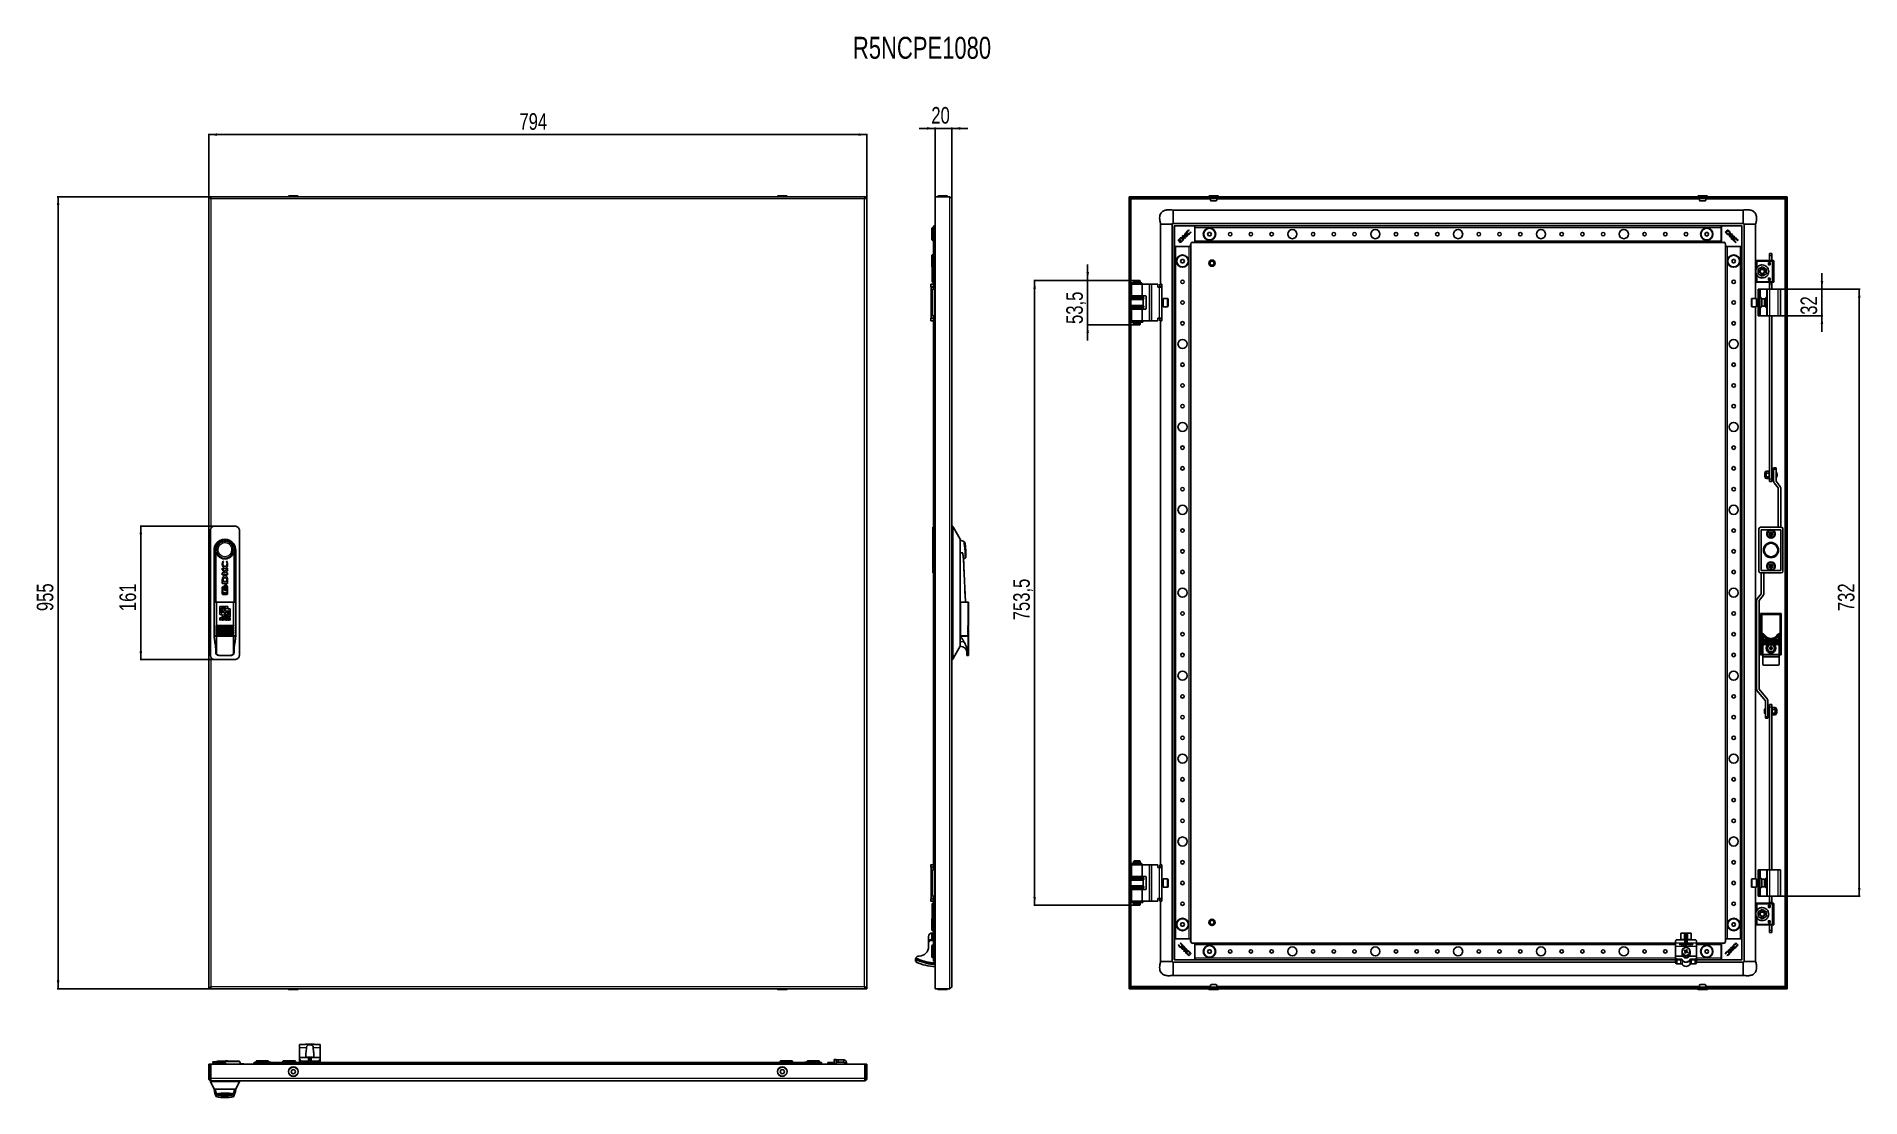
# Model space of a CAD drawing. Header units: millimetres. Extents: x -587 to 1614, y -262 to 1017.
import ezdxf

# ---------------------------------------------------------------- set-up
doc = ezdxf.new("R2010")
doc.units = ezdxf.units.MM
doc.layers.add('FORMAT', color=7, linetype='Continuous')
doc.styles.add('SLDTEXTSTYLE0', font='TXT', dxfattribs={"width": 0.75})
doc.dimstyles.new('SLDDIMSTYLE0', dxfattribs={"dimtxt": 20, "dimasz": 10, "dimexe": 0, "dimexo": 0.0625, "dimgap": 5, "dimtad": 2, "dimdec": 1, "dimrnd": 1e-09, "dimzin": 12, "dimdsep": 46, "dimtxsty": 'SLDTEXTSTYLE0', "dimsah": 1, "dimcen": 0.09, "dimadec": 0, "dimazin": 3, "dimtfac": 1, "dimtofl": 0, "dimtmove": 0, "dimatfit": 3, "dimfxl": 0, "dimfrac": 2, "dimtolj": 1, "dimtzin": 12, "dimarcsym": 0})
doc.dimstyles.new('SLDDIMSTYLE1', dxfattribs={"dimtxt": 20, "dimasz": 10, "dimexe": 0, "dimexo": 0.0625, "dimgap": 5, "dimtad": 2, "dimdec": 1, "dimrnd": 1e-09, "dimzin": 12, "dimdsep": 46, "dimtxsty": 'SLDTEXTSTYLE0', "dimsah": 1, "dimcen": 0.09, "dimadec": 0, "dimazin": 3, "dimtfac": 1, "dimtmove": 0, "dimatfit": 0, "dimfxl": 0, "dimfrac": 2, "dimtolj": 1, "dimtzin": 12, "dimarcsym": 0})

msp = doc.modelspace()

# ---------------------------------------------------------------- texts
at = {"layer": 'FORMAT', "insert": (397.93, 1017.05), "char_height": 26.458, "attachment_point": 1, "style": 'SLDTEXTSTYLE0'}
msp.add_mtext('R5NCPE1080', dxfattribs=at)

# ---------------------------------------------------------------- blocks, each defined once
blk = doc.blocks.new('_D')
at = {"layer": 'FORMAT'}
for p, q in [((-379.3, 824.1), (-379.3, 900.1)), ((-379.3, 899.1), (414.7, 899.1)), ((414.7, 824.1), (414.7, 900.1))]:
    blk.add_line(p, q, dxfattribs=at)
for points in [[(-379.3, 899.1), (-369.3, 897.6), (-369.3, 900.7)], [(414.7, 899.1), (404.7, 900.7), (404.7, 897.6)]]:
    blk.add_solid(points, dxfattribs=at)
at = {"layer": 'FORMAT', "insert": (-4.5, 924.9), "char_height": 20, "attachment_point": 1, "style": 'SLDTEXTSTYLE0'}
blk.add_mtext('794', dxfattribs=at)
blk = doc.blocks.new('_D_1')
at = {"layer": 'FORMAT'}
for p, q in [((-379.3, 824.1), (-562.1, 824.1)), ((-561.1, -130.9), (-561.1, 824.1)), ((-379.3, -130.9), (-562.1, -130.9))]:
    blk.add_line(p, q, dxfattribs=at)
for points in [[(-561.1, 824.1), (-562.7, 814.1), (-559.6, 814.1)], [(-561.1, -130.9), (-559.6, -120.9), (-562.7, -120.9)]]:
    blk.add_solid(points, dxfattribs=at)
at = {"layer": 'FORMAT', "insert": (-586.9, 324.5), "char_height": 20, "attachment_point": 1, "rotation": 90, "style": 'SLDTEXTSTYLE0'}
blk.add_mtext('955', dxfattribs=at)
blk = doc.blocks.new('_D_2')
at = {"layer": 'FORMAT'}
for p, q in [((-371.8, 427.1), (-462.3, 427.1)), ((-461.3, 427.1), (-461.3, 266.1)), ((-371.8, 266.1), (-462.3, 266.1))]:
    blk.add_line(p, q, dxfattribs=at)
for points in [[(-461.3, 427.1), (-462.9, 417.1), (-459.8, 417.1)], [(-461.3, 266.1), (-459.8, 276.1), (-462.9, 276.1)]]:
    blk.add_solid(points, dxfattribs=at)
at = {"layer": 'FORMAT', "insert": (-487.1, 324.5), "char_height": 20, "attachment_point": 1, "rotation": 90, "style": 'SLDTEXTSTYLE0'}
blk.add_mtext('161', dxfattribs=at)
blk = doc.blocks.new('_D_3')
at = {"layer": 'FORMAT'}
for p, q in [((497.3, 906.6), (478, 906.6)), ((497.3, 824.1), (497.3, 907.6)), ((497.3, 906.6), (517.3, 906.6)), ((517.3, 821.5), (517.3, 907.6)), ((517.3, 906.6), (536.5, 906.6))]:
    blk.add_line(p, q, dxfattribs=at)
for points in [[(497.3, 906.6), (487.3, 908.2), (487.3, 905.1)], [(517.3, 906.6), (527.3, 905.1), (527.3, 908.2)]]:
    blk.add_solid(points, dxfattribs=at)
at = {"layer": 'FORMAT', "insert": (492.5, 932.4), "char_height": 20, "attachment_point": 1, "style": 'SLDTEXTSTYLE0'}
blk.add_mtext('20', dxfattribs=at)
blk = doc.blocks.new('_D_4')
at = {"layer": 'FORMAT'}
for p, q in [((681.1, 723.4), (681.1, 742.6)), ((737.2, 723.4), (680.1, 723.4)), ((681.1, 723.4), (681.1, 669.9)), ((737.2, 669.9), (680.1, 669.9)), ((681.1, 669.9), (681.1, 650.7))]:
    blk.add_line(p, q, dxfattribs=at)
for points in [[(681.1, 723.4), (682.7, 733.4), (679.6, 733.4)], [(681.1, 669.9), (679.6, 659.9), (682.7, 659.9)]]:
    blk.add_solid(points, dxfattribs=at)
at = {"layer": 'FORMAT', "insert": (655.3, 670.8), "char_height": 20, "attachment_point": 1, "rotation": 90, "style": 'SLDTEXTSTYLE0'}
blk.add_mtext('53,5', dxfattribs=at)
blk = doc.blocks.new('_D_5')
at = {"layer": 'FORMAT'}
for p, q in [((1517.1, 712.6), (1613.1, 712.6)), ((1612.1, 712.6), (1612.1, -19.4)), ((1517.1, -19.4), (1613.1, -19.4))]:
    blk.add_line(p, q, dxfattribs=at)
for points in [[(1612.1, 712.6), (1610.6, 702.6), (1613.7, 702.6)], [(1612.1, -19.4), (1613.7, -9.4), (1610.6, -9.4)]]:
    blk.add_solid(points, dxfattribs=at)
at = {"layer": 'FORMAT', "insert": (1586.3, 324.5), "char_height": 20, "attachment_point": 1, "rotation": 90, "style": 'SLDTEXTSTYLE0'}
blk.add_mtext('732', dxfattribs=at)
blk = doc.blocks.new('_D_6')
at = {"layer": 'FORMAT'}
for p, q in [((1567.1, 712.6), (1567.1, 731.9)), ((1517.1, 712.6), (1568.1, 712.6)), ((1567.1, 712.6), (1567.1, 680.6)), ((1517.1, 680.6), (1568.1, 680.6)), ((1567.1, 680.6), (1567.1, 661.4))]:
    blk.add_line(p, q, dxfattribs=at)
for points in [[(1567.1, 712.6), (1568.7, 722.6), (1565.6, 722.6)], [(1567.1, 680.6), (1565.6, 670.6), (1568.7, 670.6)]]:
    blk.add_solid(points, dxfattribs=at)
at = {"layer": 'FORMAT', "insert": (1541.3, 681.9), "char_height": 20, "attachment_point": 1, "rotation": 90, "style": 'SLDTEXTSTYLE0'}
blk.add_mtext('32', dxfattribs=at)
blk = doc.blocks.new('_D_7')
at = {"layer": 'FORMAT'}
for p, q in [((737.2, 723.4), (616.1, 723.4)), ((617.1, 723.4), (617.1, -30.1)), ((737.2, -30.1), (616.1, -30.1))]:
    blk.add_line(p, q, dxfattribs=at)
for points in [[(617.1, 723.4), (615.6, 713.4), (618.7, 713.4)], [(617.1, -30.1), (618.7, -20.1), (615.6, -20.1)]]:
    blk.add_solid(points, dxfattribs=at)
at = {"layer": 'FORMAT', "insert": (591.3, 313.4), "char_height": 20, "attachment_point": 1, "rotation": 90, "style": 'SLDTEXTSTYLE0'}
blk.add_mtext('753,5', dxfattribs=at)

# ---------------------------------------------------------------- dimensions: what is measured, and where the dimension line sits
at = {"layer": 'FORMAT'}
for base, p1, p2, dimstyle, picture, middle in [((414.66, 899.14), (-379.34, 824.14), (414.66, 824.14), 'SLDDIMSTYLE0', '_D', (17.66, 899.14)), ((517.27, 906.64), (497.27, 824.14), (517.27, 821.54), 'SLDDIMSTYLE1', '_D_3', (507.27, 906.64))]:
    dim = msp.add_linear_dim(base=base, p1=p1, p2=p2, dimstyle=dimstyle, dxfattribs=at)
    dim.commit()
    dim.dimension.update_dxf_attribs({"geometry": picture, "text_midpoint": middle, "dimtype": 160})
for base, p1, p2, dimstyle, picture, middle in [((-561.14, 824.14), (-379.34, -130.86), (-379.34, 824.14), 'SLDDIMSTYLE0', '_D_1', (-561.14, 346.64)), ((681.12, 669.89), (737.2, 723.39), (737.2, 669.89), 'SLDDIMSTYLE1', '_D_4', (681.12, 696.64)), ((1567.13, 680.64), (1517.12, 712.64), (1517.12, 680.64), 'SLDDIMSTYLE1', '_D_6', (1567.13, 696.64)), ((617.12, -30.11), (737.2, 723.39), (737.2, -30.11), 'SLDDIMSTYLE0', '_D_7', (617.12, 346.64)), ((1612.13, -19.36), (1517.12, 712.64), (1517.12, -19.36), 'SLDDIMSTYLE0', '_D_5', (1612.13, 346.64)), ((-461.34, 266.14), (-371.84, 427.14), (-371.84, 266.14), 'SLDDIMSTYLE0', '_D_2', (-461.34, 346.64))]:
    dim = msp.add_linear_dim(base=base, p1=p1, p2=p2, angle=90, dimstyle=dimstyle, dxfattribs=at)
    dim.commit()
    dim.dimension.update_dxf_attribs({"geometry": picture, "text_midpoint": middle, "dimtype": 160})

# ---------------------------------------------------------------- linework, layer by layer
at = {"color": 7, "linetype": 'Continuous', "lineweight": 25}
for p, q in [((-379.34, 824.14), (-377.34, 824.14)), ((-379.34, -130.86), (-379.34, 824.14)), ((-377.04, 822.41), (-377.04, 824.14)), ((412.36, 824.14), (-377.04, 824.14)), ((-283.09, 824.89), (-283.09, 824.14)), ((-282.84, 825.14), (-271.84, 825.14)), ((-271.59, 824.14), (-271.59, 824.89)), ((306.91, 824.89), (306.91, 824.14)), ((307.16, 825.14), (309.65, 825.14)), ((309.65, 825.14), (318.16, 825.14)), ((318.41, 824.14), (318.41, 824.89)), ((412.36, 824.14), (412.36, 822.44)), ((414.66, 824.14), (412.66, 824.14)), ((414.66, -130.86), (414.66, 824.14)), ((497.27, -130.86), (497.27, 824.14)), ((514.67, 824.14), (497.27, 824.14)), ((500.52, 824.89), (500.52, 824.14)), ((500.77, 825.14), (501.67, 825.14)), ((501.67, 825.14), (511.77, 825.14)), ((512.02, 824.14), (512.02, 824.89)), ((517.27, 821.54), (517.27, 424.14)), ((731.12, 824.14), (731.12, -130.86)), ((731.12, 824.14), (733.12, 824.14)), ((733.12, 824.14), (733.12, -130.86)), ((733.42, 822.14), (733.42, 824.14)), ((1522.82, 824.14), (733.42, 824.14)), ((1522.82, 822.14), (733.42, 822.14)), ((733.72, 821.54), (733.52, 822.14)), ((827.37, 824.89), (827.37, 824.14)), ((827.62, 825.14), (838.62, 825.14)), ((838.87, 824.14), (838.87, 824.89)), ((1417.37, 824.89), (1417.37, 824.14)), ((1417.62, 825.14), (1426.13, 825.14)), ((1426.13, 825.14), (1428.62, 825.14)), ((1428.87, 824.14), (1428.87, 824.89)), ((1522.73, 822.14), (1522.52, 821.54)), ((1522.82, 822.14), (1522.82, 824.14)), ((1523.12, -130.86), (1523.12, 824.14)), ((1525.12, 824.14), (1523.12, 824.14)), ((1525.12, -130.86), (1525.12, 824.14)), ((784.12, 808.14), (784.12, 792.3)), ((784.12, 808.14), (1472.12, 808.14)), ((493.77, 786.64), (493.27, 786.14)), ((493.27, 779.14), (493.27, 786.14)), ((493.27, 772.14), (493.27, 779.14)), ((493.27, 772.14), (493.77, 771.64)), ((495.27, 786.64), (493.77, 786.64)), ((493.77, 786.64), (493.77, 779.14)), ((493.77, 779.14), (493.77, 771.64)), ((493.77, 771.64), (495.07, 771.64)), ((495.05, 778.08), (495.07, 778.08)), ((495.27, 774.85), (495.05, 774.85)), ((495.07, 784.49), (495.27, 784.49)), ((495.07, 782.5), (495.07, 784.49)), ((495.07, 782.5), (495.27, 782.5)), ((495.07, 780.53), (495.07, 782.5)), ((495.07, 780.53), (495.27, 780.53)), ((495.07, 779.49), (495.27, 779.49)), ((495.07, 778.44), (495.07, 779.49)), ((495.07, 778.44), (495.27, 778.44)), ((495.07, 777.05), (495.07, 778.44)), ((495.07, 777.05), (495.27, 777.05)), ((495.07, 776.56), (495.07, 777.05)), ((495.07, 775.77), (495.07, 776.56)), ((495.07, 776.56), (495.27, 776.56)), ((495.07, 775.77), (495.27, 775.77)), ((495.07, 774.99), (495.07, 775.77)), ((495.07, 771.2), (495.07, 771.54)), ((495.07, 771.54), (495.27, 771.54)), ((495.07, 771.2), (495.27, 771.2)), ((495.07, 770.53), (495.07, 771.2)), ((495.07, 770.53), (495.27, 770.53)), ((495.27, 764.44), (495.27, 788.84)), ((495.57, 789.14), (497.27, 789.14)), ((769.12, 791.14), (770.1, 791.14)), ((769.12, 791.14), (769.12, 718.64)), ((770.1, 791.14), (772.55, 791.14)), ((772.55, 791.14), (776.12, 791.14)), ((776.12, 791.14), (779.69, 791.14)), ((783.12, 791.14), (783.12, -97.86)), ((784.12, 792.14), (1472.12, 792.14)), ((785.62, 764.44), (785.62, 788.84)), ((785.92, 789.14), (810.32, 789.14)), ((792.26, 773.74), (790.27, 771.75)), ((790.27, 771.75), (793.23, 768.79)), ((792.51, 773.19), (791.79, 772.45)), ((791.79, 772.45), (793.98, 770.27)), ((793.23, 768.79), (795.12, 770.68)), ((793.98, 770.27), (794.63, 770.95)), ((795.12, 770.68), (795.14, 770.69)), ((796.32, 777.8), (795.27, 776.75)), ((795.27, 776.75), (798.23, 773.79)), ((797.71, 776.41), (796.32, 777.8)), ((798.2, 779.67), (797.71, 776.41)), ((798.05, 776.09), (800.71, 776.27)), ((799.29, 774.85), (798.05, 776.09)), ((798.99, 780.47), (798.2, 779.67)), ((798.23, 773.79), (799.29, 774.85)), ((798.52, 777.37), (798.99, 780.47)), ((802, 777.55), (798.52, 777.37)), ((800.71, 776.27), (802, 777.55)), ((803.56, 783.59), (803.23, 784.28)), ((803.42, 783.46), (803.56, 783.59)), ((805.37, 782.02), (805.26, 781.91)), ((805.62, 781.51), (805.37, 782.02)), ((810.62, 788.84), (810.62, 789.14)), ((810.62, 789.14), (1445.62, 789.14)), ((810.62, 788.84), (810.62, 788.19)), ((810.62, 787.14), (810.62, 788.19)), ((810.62, 771.14), (810.62, 787.14)), ((810.62, 770.09), (810.62, 771.14)), ((826.97, 781.14), (825.81, 779.14)), ((825.81, 779.14), (826.97, 777.14)), ((829.28, 781.14), (826.97, 781.14)), ((826.97, 777.14), (829.28, 777.14)), ((830.43, 779.14), (829.28, 781.14)), ((829.28, 777.14), (830.43, 779.14)), ((1426.97, 781.14), (1425.81, 779.14)), ((1425.81, 779.14), (1426.97, 777.14)), ((1429.28, 781.14), (1426.97, 781.14)), ((1426.97, 777.14), (1429.28, 777.14)), ((1430.43, 779.14), (1429.28, 781.14)), ((1429.28, 777.14), (1430.43, 779.14)), ((1445.62, 788.84), (1445.62, 789.14)), ((1445.62, 788.19), (1445.62, 788.84)), ((1445.62, 787.14), (1445.62, 788.19)), ((1445.62, 771.14), (1445.62, 787.14)), ((1445.62, 770.09), (1445.62, 771.14)), ((1445.92, 789.14), (1470.32, 789.14)), ((1453.23, 784.49), (1450.27, 781.53)), ((1450.27, 781.53), (1452.16, 779.64)), ((1453.93, 782.97), (1451.75, 780.79)), ((1451.75, 780.79), (1452.43, 780.13)), ((1452.16, 779.64), (1452.18, 779.62)), ((1455.22, 782.5), (1453.23, 784.49)), ((1454.67, 782.25), (1453.93, 782.97)), ((1458.23, 779.49), (1455.27, 776.53)), ((1455.27, 776.53), (1456.33, 775.47)), ((1456.33, 775.47), (1457.57, 776.71)), ((1457.57, 776.71), (1457.75, 774.05)), ((1457.75, 774.05), (1459.04, 772.77)), ((1457.89, 777.05), (1459.28, 778.44)), ((1461.16, 776.56), (1457.89, 777.05)), ((1459.28, 778.44), (1458.23, 779.49)), ((1458.86, 776.24), (1461.95, 775.77)), ((1459.04, 772.77), (1458.86, 776.24)), ((1461.95, 775.77), (1461.16, 776.56)), ((1464.94, 771.34), (1465.08, 771.2)), ((1465.08, 771.2), (1465.77, 771.54)), ((1470.62, 788.84), (1470.62, 764.44)), ((1473.12, 791.14), (1473.12, -97.86)), ((1487.12, 791.14), (1487.12, 746.81)), ((493.77, 754.14), (493.27, 753.64)), ((493.27, 739.64), (493.27, 753.64)), ((495.27, 754.14), (493.77, 754.14)), ((493.77, 754.14), (493.77, 746.96)), ((495.07, 769.5), (495.27, 769.5)), ((495.07, 769.39), (495.07, 769.5)), ((495.07, 769.39), (495.27, 769.39)), ((495.07, 769.14), (495.07, 769.39)), ((495.07, 768.79), (495.07, 769.14)), ((495.07, 769.14), (495.27, 769.14)), ((495.07, 768.79), (495.27, 768.79)), ((495.27, 764.14), (495.27, 747.14)), ((495.27, 764.14), (495.57, 764.14)), ((496.22, 764.14), (495.57, 764.14)), ((496.22, 764.14), (497.27, 764.14)), ((785.62, -70.86), (785.62, 764.14)), ((785.92, 764.14), (785.62, 764.14)), ((786.57, 764.14), (785.92, 764.14)), ((787.62, 764.14), (786.57, 764.14)), ((803.62, 764.14), (787.62, 764.14)), ((794.47, 748.64), (793.31, 746.64)), ((796.78, 748.64), (794.47, 748.64)), ((797.93, 746.64), (796.78, 748.64)), ((804.68, 764.14), (803.62, 764.14)), ((805.32, 764.14), (804.68, 764.14)), ((805.62, 764.14), (805.32, 764.14)), ((805.62, 767.14), (805.62, 764.44)), ((805.62, -70.86), (805.62, 764.14)), ((810.32, 769.14), (807.62, 769.14)), ((810.62, 770.09), (810.62, 769.44)), ((810.62, 769.14), (810.62, 769.44)), ((810.62, 769.14), (1445.62, 769.14)), ((1445.62, 769.44), (1445.62, 770.09)), ((1445.62, 769.14), (1445.62, 769.44)), ((1448.62, 769.14), (1445.92, 769.14)), ((1450.62, 764.44), (1450.62, 767.14)), ((1450.62, 764.14), (1450.62, -70.86)), ((1450.62, 764.14), (1450.92, 764.14)), ((1451.57, 764.14), (1450.92, 764.14)), ((1451.57, 764.14), (1452.62, 764.14)), ((1452.62, 764.14), (1468.62, 764.14)), ((1459.47, 748.64), (1458.31, 746.64)), ((1461.78, 748.64), (1459.47, 748.64)), ((1462.93, 746.64), (1461.78, 748.64)), ((1463, 769.14), (1463.51, 769.39)), ((1463.51, 769.39), (1463.4, 769.5)), ((1468.62, 764.14), (1469.68, 764.14)), ((1470.32, 764.14), (1469.68, 764.14)), ((1470.32, 764.14), (1470.62, 764.14)), ((1470.62, 764.14), (1470.62, -70.86)), ((1503.82, 755.84), (1506.82, 755.84)), ((1503.82, 752.84), (1503.82, 755.84)), ((1503.82, 752.84), (1503.82, 747.14)), ((1506.82, 755.84), (1506.82, 752.84)), ((1506.82, 752.84), (1506.82, 747.14)), ((493.27, 739.64), (493.67, 739.24)), ((493.67, 746.64), (493.67, 721.64)), ((497.16, 747.14), (495.67, 747.14)), ((793.31, 746.64), (794.47, 744.64)), ((794.47, 744.64), (796.78, 744.64)), ((796.78, 744.64), (797.93, 746.64)), ((1458.31, 746.64), (1459.47, 744.64)), ((1459.47, 744.64), (1461.78, 744.64)), ((1461.78, 744.64), (1462.93, 746.64)), ((1487.12, 746.64), (1487.12, 721.64)), ((1487.95, 737.27), (1489.46, 739.52)), ((1489.46, 728.76), (1487.95, 731.01)), ((1507.12, 747.14), (1489.12, 747.14)), ((1495.12, 739.85), (1490.17, 737)), ((1490.17, 737), (1490.17, 735.14)), ((1490.17, 735.14), (1492.14, 735.14)), ((1490.17, 733.14), (1490.17, 735.14)), ((1490.17, 733.14), (1490.17, 731.28)), ((1490.17, 733.14), (1492.14, 733.14)), ((1490.17, 731.28), (1495.12, 728.42)), ((1492.83, 735.14), (1492.14, 735.14)), ((1492.14, 733.14), (1492.83, 733.14)), ((1500.07, 737), (1495.12, 739.85)), ((1495.12, 728.42), (1500.07, 731.28)), ((1498.11, 735.14), (1497.41, 735.14)), ((1497.41, 733.14), (1498.11, 733.14)), ((1498.11, 735.14), (1500.07, 735.14)), ((1498.11, 733.14), (1500.07, 733.14)), ((1500.07, 735.14), (1500.07, 737)), ((1500.07, 735.14), (1500.07, 733.14)), ((1500.07, 731.28), (1500.07, 733.14)), ((1502.56, 744.1), (1502.56, 742.23)), ((1503.02, 742.23), (1503.02, 742.51)), ((1503.09, 743.85), (1503.09, 744.06)), ((1503.47, 743.85), (1503.09, 743.85)), ((1503.09, 743.49), (1503.52, 743.49)), ((1503.09, 742.9), (1503.09, 743.49)), ((1507.72, 747.14), (1507.47, 747.14)), ((1509.12, 721.64), (1509.12, 746.64)), ((491.72, 718.14), (491.72, 716.14)), ((495.27, 718.64), (492.22, 718.64)), ((492.22, 715.64), (495.27, 715.64)), ((492.22, 715.64), (492.22, 715.34)), ((492.22, 677.94), (492.22, 715.34)), ((492.22, 715.34), (495.22, 715.34)), ((493.77, 680.64), (493.77, 712.64)), ((493.77, 712.64), (496.77, 712.64)), ((494.72, 715.64), (494.72, 715.34)), ((495.22, 715.34), (495.27, 715.34)), ((495.27, 721.14), (495.27, 712.64)), ((495.67, 721.14), (497.27, 721.14)), ((497.27, 712.64), (496.77, 712.64)), ((733.47, 720.34), (733.47, 719.44)), ((733.47, 720.34), (746.36, 720.34)), ((733.47, 719.44), (746.36, 719.44)), ((734.17, 718.64), (734.17, 704.64)), ((734.17, 718.64), (747.07, 718.64)), ((747.07, 704.64), (734.17, 704.64)), ((737.2, 723.39), (736.62, 722.39)), ((736.62, 722.39), (736.62, 720.39)), ((744.62, 722.39), (736.62, 722.39)), ((741.38, 720.39), (736.62, 720.39)), ((736.62, 719.39), (736.62, 718.64)), ((741.38, 719.39), (736.62, 719.39)), ((736.62, 704.64), (736.62, 703.64)), ((737.12, 720.39), (737.12, 720.34)), ((737.12, 719.44), (737.12, 719.39)), ((737.2, 723.39), (744.05, 723.39)), ((744.62, 720.39), (741.38, 720.39)), ((744.62, 719.39), (741.38, 719.39)), ((744.62, 722.39), (744.05, 723.39)), ((744.12, 720.34), (744.12, 720.39)), ((744.12, 719.39), (744.12, 719.44)), ((744.62, 720.39), (744.62, 722.39)), ((744.62, 718.64), (744.62, 719.39)), ((744.62, 703.64), (744.62, 704.64)), ((746.36, 720.34), (746.45, 720.34)), ((746.36, 719.44), (746.45, 719.44)), ((746.45, 719.44), (746.45, 720.34)), ((746.45, 720.34), (746.66, 720.34)), ((746.45, 719.44), (746.66, 719.44)), ((746.66, 719.44), (746.66, 720.34)), ((747.07, 704.64), (747.07, 718.64)), ((755.17, 718.64), (747.07, 718.64)), ((747.07, 704.64), (751.17, 704.64)), ((755.67, 718.64), (755.17, 718.64)), ((755.67, 718.64), (758.67, 718.64)), ((755.67, 674.64), (755.67, 718.64)), ((765.67, 718.64), (758.67, 718.64)), ((765.67, 718.64), (765.67, 715.34)), ((765.67, 715.34), (767.67, 715.34)), ((767.67, 715.34), (770.67, 715.34)), ((768.17, 718.64), (770.67, 718.64)), ((768.17, 718.14), (768.17, 718.64)), ((768.17, 718.14), (768.17, 716.14)), ((768.17, 715.64), (768.17, 716.14)), ((770.67, 715.64), (768.17, 715.64)), ((768.17, 715.64), (768.17, 715.34)), ((770.67, 718.64), (770.67, 718.14)), ((770.67, 718.14), (770.67, 716.14)), ((770.67, 716.14), (770.67, 715.64)), ((770.67, 715.34), (770.67, 715.64)), ((770.67, 677.94), (770.67, 715.34)), ((1487.12, 721.46), (1487.12, 701.64)), ((1489.12, 721.14), (1507.12, 721.14)), ((1490.12, 711.64), (1490.12, 712.64)), ((1490.12, 712.64), (1492.12, 712.64)), ((1490.12, 710.64), (1490.12, 711.64)), ((1490.12, 709.64), (1490.12, 710.64)), ((1492.12, 709.64), (1490.12, 709.64)), ((1490.12, 709.64), (1490.12, 709.14)), ((1492.12, 709.14), (1490.12, 709.14)), ((1490.12, 709.14), (1490.12, 684.14)), ((1492.12, 712.64), (1492.12, 711.64)), ((1493.12, 712.64), (1492.12, 712.64)), ((1492.12, 710.64), (1492.12, 711.64)), ((1492.12, 710.64), (1492.12, 709.64)), ((1492.12, 709.64), (1492.12, 709.14)), ((1492.12, 709.14), (1492.12, 684.14)), ((1493.12, 712.64), (1500.12, 712.64)), ((1501.12, 712.64), (1500.12, 712.64)), ((1501.12, 712.64), (1504.12, 712.64)), ((1501.12, 680.64), (1501.12, 712.64)), ((1502.56, 724.18), (1502.56, 726.05)), ((1503.02, 726.05), (1503.02, 725.77)), ((1503.09, 724.79), (1503.09, 725.37)), ((1503.52, 724.79), (1503.09, 724.79)), ((1503.47, 724.43), (1503.09, 724.43)), ((1503.09, 724.43), (1503.09, 724.21)), ((1503.82, 721.21), (1503.82, 719.34)), ((1503.82, 719.34), (1503.82, 712.64)), ((1514.12, 712.64), (1504.12, 712.64)), ((1506.82, 721.21), (1506.82, 719.34)), ((1506.82, 719.34), (1506.82, 712.64)), ((1507.47, 721.14), (1507.72, 721.14)), ((1514.12, 712.64), (1517.12, 712.64)), ((1517.12, 680.64), (1517.12, 712.64)), ((733.12, 703.64), (748.12, 703.64)), ((748.12, 703.04), (733.12, 703.04)), ((748.12, 700.24), (733.12, 700.24)), ((748.12, 693.04), (733.12, 693.04)), ((748.12, 690.24), (733.12, 690.24)), ((733.12, 689.64), (748.12, 689.64)), ((734.17, 688.64), (734.17, 674.64)), ((734.17, 688.64), (747.07, 688.64)), ((736.62, 689.64), (736.62, 688.64)), ((744.62, 688.64), (744.62, 689.64)), ((747.07, 674.64), (747.07, 688.64)), ((751.17, 688.64), (747.07, 688.64)), ((748.12, 703.04), (748.12, 703.64)), ((748.82, 702.35), (748.12, 703.04)), ((748.12, 700.24), (748.82, 700.92)), ((748.12, 693.04), (748.12, 700.24)), ((748.82, 692.35), (748.12, 693.04)), ((748.12, 690.24), (748.82, 690.93)), ((748.12, 689.64), (748.12, 690.24)), ((751.67, 704.14), (751.67, 689.14)), ((771.92, 699.64), (770.67, 699.64)), ((770.67, 693.64), (771.92, 693.64)), ((777.57, 701.64), (772.17, 701.64)), ((772.17, 701.64), (772.17, 691.64)), ((772.17, 691.64), (777.57, 691.64)), ((778.17, 701.04), (778.17, 692.24)), ((1482.12, 694.39), (1482.12, 701.04)), ((1482.12, 692.24), (1482.12, 694.39)), ((1488.12, 701.64), (1482.72, 701.64)), ((1482.72, 691.64), (1488.12, 691.64)), ((1487.12, 691.64), (1487.12, 1.64)), ((1488.12, 694.08), (1488.12, 701.64)), ((1488.12, 691.64), (1488.12, 694.08)), ((1489.62, 699.64), (1488.37, 699.64)), ((1488.37, 693.64), (1489.62, 693.64)), ((1490.12, 701.64), (1489.62, 701.64)), ((1489.62, 701.64), (1489.62, 700.43)), ((1489.62, 700.43), (1489.62, 691.64)), ((1489.62, 691.64), (1490.12, 691.64)), ((1492.12, 684.14), (1490.12, 684.14)), ((1490.12, 684.14), (1490.12, 683.64)), ((1490.12, 682.64), (1490.12, 683.64)), ((1490.12, 683.64), (1492.12, 683.64)), ((1490.12, 681.64), (1490.12, 682.64)), ((1492.12, 702.64), (1493.12, 702.64)), ((1493.12, 690.64), (1492.12, 690.64)), ((1492.12, 684.14), (1492.12, 683.64)), ((1492.12, 683.64), (1492.12, 682.64)), ((1492.12, 681.64), (1492.12, 682.64)), ((1493.82, 702.64), (1493.12, 702.64)), ((1493.12, 690.64), (1493.82, 690.64)), ((1493.82, 702.64), (1493.82, 702.19)), ((1493.82, 691.09), (1493.82, 690.64)), ((1497.76, 701.14), (1494.62, 701.14)), ((1494.62, 692.14), (1494.62, 701.14)), ((1494.62, 692.14), (1497.76, 692.14)), ((1498.62, 700.64), (1497.76, 701.14)), ((1497.76, 692.14), (1497.76, 701.14)), ((1497.76, 692.14), (1498.62, 692.64)), ((1498.62, 692.64), (1498.62, 700.64)), ((1499.42, 690.64), (1499.42, 702.64)), ((1500.12, 702.64), (1499.42, 702.64)), ((1499.42, 690.64), (1500.12, 690.64)), ((1500.12, 702.64), (1501.12, 702.64)), ((1501.12, 690.64), (1500.12, 690.64)), ((491.72, 677.14), (491.72, 675.14)), ((495.22, 677.94), (492.22, 677.94)), ((492.22, 677.94), (492.22, 677.64)), ((495.27, 677.64), (492.22, 677.64)), ((492.22, 674.64), (495.27, 674.64)), ((496.77, 680.64), (493.77, 680.64)), ((494.72, 677.94), (494.72, 677.64)), ((495.27, 677.94), (495.22, 677.94)), ((495.27, 680.64), (495.27, 425.64)), ((496.77, 680.64), (497.27, 680.64)), ((733.47, 673.84), (733.47, 672.94)), ((733.47, 673.84), (737.47, 673.84)), ((733.47, 672.94), (737.47, 672.94)), ((747.07, 674.64), (734.17, 674.64)), ((736.62, 674.64), (736.62, 673.89)), ((741.38, 673.89), (736.62, 673.89)), ((736.62, 672.89), (736.62, 670.89)), ((741.38, 672.89), (736.62, 672.89)), ((736.62, 670.89), (737.2, 669.89)), ((736.62, 670.89), (741.38, 670.89)), ((737.12, 673.89), (737.12, 673.84)), ((737.12, 672.94), (737.12, 672.89)), ((741.27, 669.89), (737.2, 669.89)), ((737.47, 673.84), (738.11, 673.84)), ((737.47, 672.94), (738.11, 672.94)), ((738.11, 673.84), (738.45, 673.84)), ((738.11, 672.94), (738.45, 672.94)), ((738.45, 673.84), (738.46, 673.84)), ((738.45, 672.94), (738.46, 672.94)), ((738.46, 672.94), (738.46, 673.84)), ((744.05, 669.89), (741.27, 669.89)), ((744.62, 673.89), (741.38, 673.89)), ((744.62, 672.89), (741.38, 672.89)), ((741.38, 670.89), (744.62, 670.89)), ((743.55, 673.84), (743.55, 672.94)), ((743.55, 673.84), (743.57, 673.84)), ((743.55, 672.94), (743.57, 672.94)), ((743.57, 673.84), (744.86, 673.84)), ((743.57, 672.94), (744.86, 672.94)), ((744.05, 669.89), (744.62, 670.89)), ((744.12, 673.84), (744.12, 673.89)), ((744.12, 672.89), (744.12, 672.94)), ((744.62, 673.89), (744.62, 674.64)), ((744.62, 670.89), (744.62, 672.89)), ((744.86, 673.84), (745.59, 673.84)), ((744.86, 672.94), (745.59, 672.94)), ((745.59, 673.84), (747.77, 673.84)), ((745.59, 672.94), (747.77, 672.94)), ((747.07, 674.64), (755.17, 674.64)), ((747.77, 672.94), (747.77, 673.84)), ((755.17, 674.64), (755.67, 674.64)), ((758.67, 674.64), (755.67, 674.64)), ((758.67, 674.64), (765.67, 674.64)), ((765.67, 677.94), (767.67, 677.94)), ((765.67, 677.94), (765.67, 674.64)), ((770.67, 677.94), (767.67, 677.94)), ((768.17, 677.94), (768.17, 677.64)), ((768.17, 677.64), (770.67, 677.64)), ((768.17, 677.14), (768.17, 677.64)), ((768.17, 677.14), (768.17, 675.14)), ((768.17, 674.64), (768.17, 675.14)), ((770.67, 674.64), (768.17, 674.64)), ((769.12, 674.64), (769.12, 18.64)), ((770.67, 677.64), (770.67, 677.94)), ((770.67, 677.64), (770.67, 677.14)), ((770.67, 677.14), (770.67, 675.14)), ((770.67, 675.14), (770.67, 674.64)), ((1490.12, 680.64), (1490.12, 681.64)), ((1492.12, 680.64), (1490.12, 680.64)), ((1492.12, 681.64), (1492.12, 680.64)), ((1492.12, 680.64), (1493.12, 680.64)), ((1500.12, 680.64), (1493.12, 680.64)), ((1500.12, 680.64), (1501.12, 680.64)), ((1504.12, 680.64), (1501.12, 680.64)), ((1503.82, 680.64), (1503.82, 483.84)), ((1504.12, 680.64), (1514.12, 680.64)), ((1506.82, 680.64), (1506.82, 483.84)), ((1517.12, 680.64), (1514.12, 680.64)), ((1498.62, 491.79), (1498.12, 491.29)), ((1498.12, 486.39), (1498.12, 491.29)), ((1498.12, 486.39), (1498.62, 485.89)), ((1499.82, 492.69), (1498.62, 492.69)), ((1498.62, 488.84), (1498.62, 492.69)), ((1498.62, 484.99), (1498.62, 488.84)), ((1498.62, 484.99), (1499.82, 484.99)), ((1500.17, 493.29), (1499.82, 492.69)), ((1499.82, 488.84), (1499.82, 492.69)), ((1499.82, 484.99), (1499.82, 488.84)), ((1499.82, 484.99), (1500.17, 484.39)), ((1503.28, 493.29), (1500.17, 493.29)), ((1503.28, 491.06), (1500.17, 491.06)), ((1503.28, 486.61), (1500.17, 486.61)), ((1503.28, 484.39), (1500.17, 484.39)), ((1503.62, 492.69), (1503.28, 493.29)), ((1503.28, 484.39), (1503.62, 484.99)), ((1503.62, 492.69), (1503.62, 484.99)), ((1503.82, 491.79), (1503.62, 491.79)), ((1503.62, 485.89), (1503.82, 485.89)), ((1508.82, 492.84), (1506.82, 492.84)), ((1506.82, 484.84), (1508.82, 484.84)), ((1508.82, 495.14), (1508.82, 497.14)), ((1508.82, 497.14), (1511.82, 497.14)), ((1508.82, 495.14), (1508.82, 481.21)), ((1511.82, 497.14), (1511.82, 495.14)), ((1511.82, 481.21), (1511.82, 495.14)), ((1503.82, 480.84), (1503.82, 483.84)), ((1506.82, 480.84), (1503.82, 480.84)), ((1506.82, 483.84), (1506.82, 480.84)), ((1509.51, 479.23), (1514.38, 473.05)), ((1516.74, 474.91), (1511.87, 481.08)), ((1514.42, 472.93), (1514.42, 425.64)), ((1517.42, 425.64), (1517.42, 472.93)), ((-377.34, 421.64), (-377.34, 271.64)), ((-347.84, 427.14), (-371.84, 427.14)), ((-342.34, 271.64), (-342.34, 421.64)), ((494.37, 423.64), (494.37, 425.64)), ((494.37, 425.64), (495.27, 425.64)), ((494.37, 372.64), (494.37, 423.64)), ((495.67, 425.24), (495.67, 423.64)), ((495.67, 424.84), (497.27, 424.84)), ((495.67, 423.64), (495.67, 372.64)), ((518.27, 427.14), (517.27, 427.14)), ((517.27, 424.14), (517.27, 421.64)), ((517.27, 421.64), (517.27, 271.64)), ((518.27, 421.64), (518.27, 271.64)), ((527.27, 411.14), (519.35, 425.22)), ((1491.12, 423.64), (1491.12, 372.64)), ((1518.12, 425.64), (1493.12, 425.64)), ((1493.62, 422.64), (1493.62, 373.64)), ((1504.02, 422.64), (1493.62, 422.64)), ((1503.72, 417.8), (1503.35, 418.24)), ((1504.92, 418.24), (1503.35, 418.24)), ((1505.02, 419.91), (1505.02, 418.34)), ((1505.46, 419.55), (1505.02, 419.91)), ((1505.46, 419.55), (1505.46, 418.34)), ((1505.79, 419.55), (1506.22, 419.91)), ((1505.79, 418.34), (1505.79, 419.55)), ((1506.22, 418.34), (1506.22, 419.91)), ((1507.9, 418.24), (1506.32, 418.24)), ((1517.62, 422.64), (1507.22, 422.64)), ((1507.53, 417.8), (1507.9, 418.24)), ((1517.62, 373.64), (1517.62, 422.64)), ((1520.12, 372.64), (1520.12, 423.64)), ((-372.84, 398.14), (-372.84, 295.14)), ((-346.84, 295.14), (-346.84, 398.14)), ((527.27, 411.14), (527.27, 405.67)), ((527.27, 405.67), (527.27, 398.14)), ((527.27, 398.14), (527.27, 295.14)), ((1503.72, 417.48), (1503.35, 417.04)), ((1503.35, 417.04), (1504.92, 417.04)), ((1504.92, 417.8), (1503.72, 417.8)), ((1503.72, 417.48), (1504.92, 417.48)), ((1505.02, 416.94), (1505.02, 415.37)), ((1505.46, 415.73), (1505.02, 415.37)), ((1505.46, 416.94), (1505.46, 415.73)), ((1505.79, 415.73), (1505.79, 416.94)), ((1505.79, 415.73), (1506.22, 415.37)), ((1506.22, 415.37), (1506.22, 416.94)), ((1507.53, 417.8), (1506.32, 417.8)), ((1506.32, 417.48), (1507.53, 417.48)), ((1506.32, 417.04), (1507.9, 417.04)), ((1507.53, 417.48), (1507.9, 417.04)), ((-370.84, 335.14), (-370.84, 395.14)), ((-370.84, 395.14), (-370.84, 395.14)), ((-362.54, 384.81), (-363.06, 381.66)), ((-360.19, 372.47), (-362.98, 376.26)), ((-362.98, 376.26), (-362.98, 374.57)), ((-362.98, 374.57), (-360.03, 370.58)), ((-361.45, 384.44), (-362.54, 384.81)), ((-361.45, 384.15), (-361.45, 384.44)), ((-356.69, 376.35), (-360.19, 372.47)), ((-357.05, 384.42), (-357.85, 384.7)), ((-357.85, 384.7), (-357.85, 384.46)), ((-356.61, 381.63), (-357.05, 384.42)), ((-356.69, 373.62), (-356.69, 376.35)), ((-348.84, 395.14), (-348.84, 335.14)), ((-348.84, 395.14), (-348.84, 395.14)), ((531.79, 378.47), (531.39, 387.66)), ((531.51, 384.44), (531.46, 384.81)), ((531.52, 384.44), (531.47, 384.81)), ((531.47, 384.81), (531.59, 381.66)), ((531.52, 384.15), (531.51, 384.44)), ((531.52, 384.44), (531.51, 384.44)), ((531.53, 384.15), (531.52, 384.44)), ((531.53, 384.15), (531.52, 384.15)), ((531.88, 376.38), (531.78, 378.47)), ((531.79, 378.46), (531.78, 378.46)), ((532.06, 372.47), (531.83, 376.26)), ((532.04, 372.87), (531.9, 375.96)), ((531.9, 374.57), (532.14, 370.58)), ((534.21, 390.08), (534.22, 390.26)), ((1503.72, 378.8), (1503.35, 379.24)), ((1503.35, 379.24), (1504.92, 379.24)), ((1503.72, 378.48), (1503.35, 378.04)), ((1504.92, 378.04), (1503.35, 378.04)), ((1503.72, 378.8), (1504.92, 378.8)), ((1504.92, 378.48), (1503.72, 378.48)), ((1505.02, 379.34), (1505.02, 380.91)), ((1505.46, 380.55), (1505.02, 380.91)), ((1505.02, 376.37), (1505.02, 377.94)), ((1505.46, 376.73), (1505.02, 376.37)), ((1505.46, 379.34), (1505.46, 380.55)), ((1505.46, 376.73), (1505.46, 377.94)), ((1505.79, 380.55), (1506.22, 380.91)), ((1505.79, 380.55), (1505.79, 379.34)), ((1505.79, 377.94), (1505.79, 376.73)), ((1505.79, 376.73), (1506.22, 376.37)), ((1506.22, 380.91), (1506.22, 379.34)), ((1506.22, 377.94), (1506.22, 376.37)), ((1506.32, 379.24), (1507.9, 379.24)), ((1506.32, 378.8), (1507.53, 378.8)), ((1507.53, 378.48), (1506.32, 378.48)), ((1507.9, 378.04), (1506.32, 378.04)), ((1507.53, 378.8), (1507.9, 379.24)), ((1507.53, 378.48), (1507.9, 378.04)), ((-360.03, 370.58), (-362.98, 370.58)), ((-362.98, 370.58), (-362.98, 368.36)), ((-362.98, 368.36), (-356.69, 368.36)), ((-362.98, 361.95), (-362.98, 357.72)), ((-362.98, 357.72), (-356.69, 357.72)), ((-362.98, 353.14), (-362.98, 345.29)), ((-362.47, 346.75), (-362.47, 353)), ((-362.47, 353), (-361.89, 353)), ((-361.89, 353.79), (-362.32, 353.79)), ((-362.02, 362.62), (-362.11, 361.64)), ((-362.11, 361.64), (-362.11, 360.09)), ((-362.11, 360.09), (-357.47, 360.09)), ((-361.89, 353), (-361.89, 353.79)), ((-359.88, 355.49), (-360.11, 355.64)), ((-359.14, 356.01), (-359.81, 356.01)), ((-359.5, 355.09), (-359.74, 355.37)), ((-359.4, 352.72), (-359.12, 354.28)), ((-359.12, 351.15), (-359.4, 352.72)), ((-359.12, 354.28), (-359.35, 354.84)), ((-359.33, 370.58), (-356.69, 373.62)), ((-356.69, 370.58), (-359.33, 370.58)), ((-358.05, 356.01), (-358.74, 356.01)), ((-357.47, 360.09), (-357.47, 361.51)), ((-356.72, 362.78), (-356.89, 364.4)), ((-356.69, 361.78), (-356.72, 362.78)), ((-356.69, 368.36), (-356.69, 370.58)), ((-356.69, 361.76), (-356.69, 361.78)), ((-356.69, 361.74), (-356.69, 361.76)), ((-356.69, 357.72), (-356.69, 361.74)), ((-356.69, 345.29), (-356.69, 353.14)), ((494.37, 370.64), (494.37, 372.64)), ((494.37, 370.64), (495.27, 370.64)), ((495.27, 370.64), (495.27, 12.64)), ((495.67, 372.64), (495.67, 371.04)), ((497.27, 371.44), (495.67, 371.44)), ((532.03, 372.87), (532.06, 372.47)), ((532.1, 371.21), (532.05, 372.47)), ((532.06, 372.47), (532.05, 372.47)), ((532.08, 370.58), (532.07, 370.58)), ((532.14, 370.58), (532.08, 370.58)), ((532.23, 368.36), (532.13, 370.58)), ((532.17, 368.36), (532.17, 368.37)), ((532.17, 368.36), (532.17, 368.36)), ((532.29, 367.1), (532.24, 368.36)), ((532.28, 367.09), (532.28, 367.1)), ((532.39, 364.64), (532.3, 366.77)), ((532.4, 364.64), (532.39, 364.64)), ((532.6, 360.09), (532.4, 364.66)), ((532.45, 362.62), (532.49, 361.64)), ((532.46, 362.62), (532.5, 361.64)), ((532.57, 360.09), (532.56, 360.09)), ((532.69, 357.72), (532.59, 360.09)), ((532.64, 357.72), (532.64, 357.72)), ((532.81, 355.25), (532.7, 357.72)), ((532.76, 356.01), (532.77, 356.01)), ((532.77, 356.01), (532.78, 356.01)), ((532.8, 355.49), (532.79, 355.64)), ((532.82, 355.09), (532.8, 355.37)), ((532.84, 353.79), (532.82, 353.79)), ((532.85, 353.79), (532.83, 353.79)), ((532.89, 353.32), (532.84, 354.57)), ((532.87, 353), (532.84, 353.79)), ((532.88, 353), (532.85, 353.79)), ((532.86, 353), (532.85, 353)), ((532.86, 353), (532.88, 353)), ((532.87, 353.82), (532.92, 352.72)), ((532.91, 353.01), (532.89, 353.32)), ((532.95, 352.11), (532.91, 352.9)), ((1493.12, 370.64), (1518.12, 370.64)), ((1493.62, 373.64), (1504.02, 373.64)), ((1493.82, 370.64), (1493.82, 345.41)), ((1496.82, 345.41), (1496.82, 370.64)), ((1507.22, 373.64), (1517.62, 373.64)), ((-372.8, 335.14), (-372.8, 294.64)), ((-372.8, 335.14), (-370.18, 335.14)), ((-370.18, 335.14), (-349.49, 335.14)), ((-370.18, 335.14), (-370.18, 307.14)), ((-366.18, 330.14), (-356.42, 330.14)), ((-366.18, 330.14), (-366.18, 320.38)), ((-357.18, 346.75), (-362.47, 346.75)), ((-362.32, 344.64), (-357.35, 344.64)), ((-360.16, 349.82), (-359.9, 349.96)), ((-359.96, 349.35), (-359.29, 349.35)), ((-359.75, 350.07), (-359.5, 350.35)), ((-359.35, 350.59), (-359.12, 351.15)), ((-358.9, 349.35), (-358.2, 349.35)), ((-357.18, 350.43), (-357.18, 346.75)), ((-356.42, 330.14), (-356.42, 327.21)), ((-349.49, 335.14), (-349.49, 307.14)), ((-349.49, 335.14), (-346.87, 335.14)), ((-346.87, 335.14), (-346.87, 294.64)), ((527.27, 335.14), (527.48, 335.14)), ((527.48, 335.14), (527.72, 335.14)), ((527.72, 335.14), (527.72, 294.64)), ((527.72, 335.14), (536.83, 335.14)), ((533, 350.88), (532.95, 352.11)), ((533.04, 350.07), (533.02, 350.35)), ((533.05, 349.82), (533.04, 349.96)), ((533.18, 346.75), (533.06, 349.43)), ((533.06, 349.35), (533.06, 349.35)), ((533.07, 349.35), (533.07, 349.35)), ((533.18, 345.29), (533.12, 346.73)), ((533.14, 346.75), (533.13, 346.75)), ((533.26, 344.64), (533.17, 346.75)), ((533.69, 335.14), (533.27, 344.64)), ((536.83, 335.14), (536.83, 307.14)), ((536.83, 335.14), (537.48, 335.14)), ((537.23, 330.14), (537.48, 330.14)), ((537.23, 330.14), (537.23, 320.38)), ((537.47, 328.19), (537.47, 330.14)), ((537.48, 330.14), (537.48, 335.14)), ((1488.32, 337.32), (1488.32, 230.34)), ((1493.78, 345.28), (1489.02, 339.31)), ((1491.32, 230.34), (1491.32, 337.32)), ((1491.37, 337.44), (1496.13, 343.41)), ((-363.25, 320.38), (-366.18, 320.38)), ((-364.11, 316.58), (-366.18, 316.58)), ((-366.18, 316.58), (-366.18, 313.61)), ((-366.18, 313.61), (-365.3, 313.61)), ((-365.3, 316.08), (-365.3, 315.28)), ((-365.3, 316.08), (-364.23, 316.08)), ((-364.27, 315.28), (-365.3, 315.28)), ((-365.3, 314.79), (-365.3, 313.61)), ((-365.3, 314.79), (-364.37, 314.79)), ((-364.23, 328.19), (-364.23, 322.33)), ((-364.23, 328.19), (-358.37, 328.19)), ((-363.25, 322.33), (-364.23, 322.33)), ((-363.74, 314.31), (-363.73, 313.99)), ((-363.6, 313.61), (-362.64, 313.61)), ((-363.25, 327.21), (-363.25, 322.33)), ((-358.37, 327.21), (-363.25, 327.21)), ((-363.25, 320.38), (-363.25, 317.45)), ((-353.49, 317.45), (-363.25, 317.45)), ((-362.81, 314.04), (-362.83, 314.4)), ((-362.81, 314.04), (-362.81, 314.03)), ((-362.64, 313.7), (-362.64, 313.61)), ((-360.8, 316.58), (-362.33, 313.61)), ((-362.33, 313.61), (-361.4, 313.61)), ((-361.4, 313.61), (-361.12, 314.22)), ((-361.3, 325.26), (-361.3, 322.33)), ((-361.3, 325.26), (-358.37, 325.26)), ((-358.37, 322.33), (-361.3, 322.33)), ((-361.3, 320.38), (-361.3, 319.4)), ((-361.3, 320.38), (-356.42, 320.38)), ((-355.45, 319.4), (-361.3, 319.4)), ((-361.12, 314.22), (-359.44, 314.22)), ((-360.88, 314.71), (-360.28, 315.98)), ((-359.68, 314.71), (-360.88, 314.71)), ((-359.77, 316.58), (-360.8, 316.58)), ((-360.28, 315.98), (-359.68, 314.71)), ((-358.22, 313.61), (-359.77, 316.58)), ((-359.44, 314.22), (-359.15, 313.61)), ((-359.15, 313.61), (-358.22, 313.61)), ((-358.37, 328.19), (-358.37, 327.21)), ((-358.37, 325.26), (-358.37, 322.33)), ((-356.45, 316.58), (-357.76, 316.58)), ((-357.76, 316.58), (-357.76, 313.61)), ((-357.76, 313.61), (-356.93, 313.61)), ((-356.93, 316), (-356.93, 313.61)), ((-356.93, 316), (-356.05, 313.61)), ((-355.6, 314.32), (-356.45, 316.58)), ((-356.42, 327.21), (-353.49, 327.21)), ((-356.42, 325.26), (-356.42, 320.38)), ((-356.42, 325.26), (-355.45, 325.26)), ((-356.05, 313.61), (-355.14, 313.61)), ((-354.75, 316.58), (-355.6, 314.32)), ((-355.45, 325.26), (-355.45, 319.4)), ((-355.14, 313.61), (-354.26, 316)), ((-353.42, 316.58), (-354.75, 316.58)), ((-354.26, 316), (-354.26, 313.61)), ((-354.26, 313.61), (-353.42, 313.61)), ((-353.49, 327.21), (-353.49, 317.45)), ((-353.42, 316.58), (-353.42, 313.61)), ((537.41, 320.38), (537.23, 320.38)), ((537.37, 316.58), (537.23, 316.58)), ((537.23, 316.58), (537.23, 313.61)), ((537.23, 313.61), (537.3, 313.61)), ((537.29, 316.08), (537.29, 315.28)), ((537.3, 316.08), (537.29, 316.08)), ((537.3, 315.28), (537.29, 315.28)), ((537.29, 314.79), (537.29, 313.61)), ((537.3, 314.79), (537.29, 314.79)), ((537.3, 316.08), (537.3, 315.28)), ((537.3, 316.08), (537.36, 316.08)), ((537.36, 315.28), (537.3, 315.28)), ((537.3, 314.79), (537.3, 313.61)), ((537.3, 314.79), (537.35, 314.79)), ((537.35, 328.19), (537.35, 322.33)), ((537.36, 328.19), (537.35, 328.19)), ((537.36, 322.33), (537.35, 322.33)), ((537.36, 328.19), (537.36, 322.33)), ((537.36, 328.19), (537.48, 328.19)), ((537.41, 322.33), (537.36, 322.33)), ((537.38, 313.61), (537.4, 313.61)), ((537.4, 315.05), (537.39, 315.05)), ((537.39, 313.61), (537.43, 313.61)), ((537.48, 327.21), (537.41, 327.21)), ((537.41, 327.21), (537.41, 322.33)), ((537.41, 320.38), (537.41, 317.45)), ((537.48, 317.45), (537.41, 317.45)), ((537.43, 315.74), (537.42, 315.74)), ((537.43, 314.4), (537.42, 314.4)), ((537.42, 314.04), (537.42, 314.03)), ((537.43, 314.04), (537.42, 314.04)), ((537.43, 314.03), (537.42, 314.03)), ((537.42, 313.7), (537.42, 313.61)), ((537.43, 313.7), (537.42, 313.7)), ((537.43, 314.04), (537.43, 314.03)), ((537.43, 313.7), (537.43, 313.61)), ((537.47, 316.58), (537.44, 313.61)), ((537.44, 313.61), (537.47, 313.61)), ((537.46, 325.26), (537.46, 322.33)), ((537.47, 325.26), (537.46, 325.26)), ((537.47, 322.33), (537.46, 322.33)), ((537.46, 320.38), (537.46, 319.4)), ((537.47, 320.38), (537.46, 320.38)), ((537.47, 319.4), (537.46, 319.4)), ((537.46, 314.71), (537.47, 315.98)), ((537.47, 314.71), (537.46, 314.71)), ((537.46, 313.61), (537.46, 314.22)), ((537.47, 314.22), (537.46, 314.22)), ((537.47, 325.26), (537.47, 327.21)), ((537.47, 325.26), (537.47, 322.33)), ((537.47, 325.26), (537.48, 325.26)), ((537.47, 320.38), (537.47, 322.33)), ((537.48, 322.33), (537.47, 322.33)), ((537.47, 320.38), (537.47, 319.4)), ((537.47, 320.38), (537.48, 320.38)), ((537.47, 317.45), (537.47, 319.4)), ((537.48, 319.4), (537.47, 319.4)), ((537.48, 316.58), (537.47, 316.58)), ((537.48, 315.98), (537.47, 315.98)), ((537.47, 314.71), (537.48, 315.98)), ((537.47, 314.22), (537.47, 315.04)), ((537.47, 314.71), (537.48, 314.71)), ((537.47, 314.22), (537.48, 314.22)), ((537.47, 313.61), (537.47, 314.22)), ((537.48, 327.21), (537.48, 328.19)), ((537.48, 322.33), (537.48, 325.26)), ((537.48, 319.4), (537.48, 320.38)), ((537.48, 316.58), (537.48, 317.45)), ((537.48, 315.95), (537.48, 316.58)), ((537.48, 315.98), (537.48, 314.71)), ((537.48, 307.14), (537.48, 314.22)), ((1518.12, 321.64), (1493.12, 321.64)), ((1493.12, 321.64), (1493.12, 271.64)), ((1493.31, 272.82), (1493.31, 320.46)), ((1494.31, 321.46), (1516.94, 321.46)), ((1517.94, 320.46), (1517.94, 272.82)), ((1518.12, 271.64), (1518.12, 321.64)), ((-372.8, 294.64), (-370.18, 294.64)), ((-372.8, 294.14), (-370.18, 294.14)), ((-370.84, 294.14), (-370.84, 294.64)), ((-370.44, 307.04), (-370.23, 307.04)), ((-349.44, 307.04), (-370.23, 307.04)), ((-349.44, 305.64), (-370.23, 305.64)), ((-349.44, 304.24), (-370.23, 304.24)), ((-349.44, 302.84), (-370.23, 302.84)), ((-349.44, 301.44), (-370.23, 301.44)), ((-349.44, 300.04), (-370.23, 300.04)), ((-349.44, 298.64), (-370.23, 298.64)), ((-349.44, 297.24), (-370.23, 297.24)), ((-370.18, 295.94), (-370.18, 294.64)), ((-370.18, 294.64), (-349.49, 294.64)), ((-370.18, 274.14), (-370.18, 294.14)), ((-370.18, 294.14), (-349.49, 294.14)), ((-349.49, 295.94), (-349.49, 294.64)), ((-349.49, 294.64), (-346.87, 294.64)), ((-349.49, 274.14), (-349.49, 294.14)), ((-349.49, 294.14), (-346.87, 294.14)), ((-349.44, 307.04), (-349.24, 307.04)), ((-349.44, 305.64), (-349.24, 305.64)), ((-349.44, 304.24), (-349.24, 304.24)), ((-349.44, 302.84), (-349.24, 302.84)), ((-349.44, 301.44), (-349.24, 301.44)), ((-349.44, 300.04), (-349.24, 300.04)), ((-349.44, 298.64), (-349.24, 298.64)), ((-349.44, 297.24), (-349.24, 297.24)), ((-348.84, 294.64), (-348.84, 294.14)), ((527.27, 295.14), (527.27, 294.14)), ((527.27, 294.64), (527.48, 294.64)), ((527.48, 294.14), (527.27, 294.14)), ((527.27, 287.61), (527.27, 282.14)), ((527.48, 294.64), (527.72, 294.64)), ((527.48, 294.14), (527.72, 294.14)), ((527.72, 294.64), (536.83, 294.64)), ((527.72, 294.14), (536.83, 294.14)), ((535.48, 294.14), (535.46, 294.64)), ((536.29, 307.04), (536.72, 307.04)), ((536.29, 305.64), (536.72, 305.64)), ((536.29, 304.24), (536.72, 304.24)), ((536.29, 302.84), (536.72, 302.84)), ((536.29, 301.44), (536.72, 301.44)), ((536.29, 300.04), (536.72, 300.04)), ((536.29, 298.64), (536.72, 298.64)), ((536.29, 297.24), (536.72, 297.24)), ((537.38, 307.04), (536.72, 307.04)), ((537.38, 305.64), (536.72, 305.64)), ((537.38, 304.24), (536.72, 304.24)), ((537.38, 302.84), (536.72, 302.84)), ((537.38, 301.44), (536.72, 301.44)), ((537.38, 300.04), (536.72, 300.04)), ((537.38, 298.64), (536.72, 298.64)), ((537.38, 297.24), (536.72, 297.24)), ((537.48, 305.74), (536.83, 305.74)), ((537.48, 304.34), (536.83, 304.34)), ((537.48, 302.94), (536.83, 302.94)), ((537.48, 301.54), (536.83, 301.54)), ((537.48, 300.14), (536.83, 300.14)), ((537.48, 298.74), (536.83, 298.74)), ((537.48, 297.34), (536.83, 297.34)), ((536.83, 295.94), (536.83, 294.64)), ((537.48, 295.94), (536.83, 295.94)), ((536.83, 294.64), (537.48, 294.64)), ((536.83, 274.14), (536.83, 294.14)), ((536.83, 294.14), (537.48, 294.14)), ((537.48, 305.74), (536.98, 307.04)), ((537.48, 304.34), (536.98, 305.64)), ((537.48, 302.94), (536.98, 304.24)), ((537.48, 301.54), (536.98, 302.84)), ((537.48, 300.14), (536.98, 301.44)), ((537.48, 298.74), (536.98, 300.04)), ((537.48, 297.34), (536.98, 298.64)), ((537.48, 295.94), (536.98, 297.24)), ((537.48, 294.64), (537.48, 295.94)), ((537.48, 271.14), (537.48, 294.14)), ((1494.59, 287.14), (1494.58, 287.14)), ((1494.61, 287.14), (1494.59, 287.14)), ((1516.64, 287.14), (1494.61, 287.14)), ((1496.53, 294.58), (1496.07, 296.14)), ((1496.53, 290.09), (1496.27, 289.84)), ((1496.53, 290.09), (1496.53, 294.58)), ((1503.62, 290.09), (1496.53, 290.09)), ((1503.62, 290.29), (1503.87, 290.51)), ((1503.62, 290.29), (1503.62, 290.09)), ((1503.62, 290.09), (1503.87, 289.84)), ((1507.63, 290.29), (1507.37, 290.51)), ((1507.63, 290.09), (1507.37, 289.84)), ((1507.63, 290.09), (1507.63, 290.29)), ((1514.72, 290.09), (1507.63, 290.09)), ((1514.72, 294.58), (1515.17, 296.14)), ((1514.72, 294.58), (1514.72, 290.09)), ((1514.72, 290.09), (1514.97, 289.84)), ((1516.65, 287.14), (1516.64, 287.14)), ((1516.67, 287.14), (1516.65, 287.14)), ((-371.84, 266.14), (-347.84, 266.14)), ((-370.8, 274.14), (-370.8, 277.23)), ((-366.57, 271.14), (-367.5, 271.14)), ((-353.11, 271.14), (-366.57, 271.14)), ((-352.18, 271.14), (-353.11, 271.14)), ((-348.88, 274.14), (-348.88, 277.23)), ((496.25, 280.42), (496.56, 280.34)), ((496.56, 279.24), (496.25, 279.16)), ((496.56, 281.79), (496.56, 281.71)), ((496.56, 280.34), (496.56, 279.24)), ((496.56, 277.87), (496.56, 277.79)), ((517.27, 271.64), (517.27, 269.14)), ((517.27, 269.14), (517.27, -128.26)), ((518.27, 266.14), (517.27, 266.14)), ((519.35, 268.05), (527.27, 282.14)), ((527.27, 282.14), (527.48, 282.14)), ((535.48, 274.14), (535.48, 277.23)), ((537.2, 271.14), (535.48, 271.14)), ((537.48, 271.14), (537.2, 271.14)), ((1493.12, 271.64), (1495.62, 271.64)), ((1495.62, 271.82), (1494.31, 271.82)), ((1495.12, 284.64), (1495.12, 274.94)), ((1495.62, 272.69), (1495.62, 282.69)), ((1495.62, 270.19), (1495.62, 272.69)), ((1495.62, 270.19), (1515.62, 270.19)), ((1495.62, 269.19), (1495.62, 270.19)), ((1495.62, 260.69), (1495.62, 269.19)), ((1495.99, 283.67), (1495.99, 284.64)), ((1500.12, 285.94), (1496.42, 285.94)), ((1496.42, 285.07), (1500.12, 285.07)), ((1497.12, 284.19), (1500.72, 284.19)), ((1500.56, 284.64), (1500.56, 284.19)), ((1504.06, 279.9), (1503.7, 280.34)), ((1504.06, 279.68), (1503.7, 279.24)), ((1505.51, 279.9), (1504.06, 279.9)), ((1504.06, 279.68), (1505.51, 279.68)), ((1505.51, 279.9), (1504.99, 280.42)), ((1505.51, 279.68), (1504.99, 279.16)), ((1505.51, 281.35), (1505.08, 281.71)), ((1505.51, 278.23), (1505.08, 277.87)), ((1505.51, 281.35), (1505.51, 279.9)), ((1505.51, 279.68), (1505.51, 278.23)), ((1505.74, 281.35), (1506.17, 281.71)), ((1505.74, 279.9), (1505.74, 281.35)), ((1505.74, 279.9), (1506.25, 280.42)), ((1507.18, 279.9), (1505.74, 279.9)), ((1505.74, 278.23), (1505.74, 279.68)), ((1505.74, 279.68), (1506.25, 279.16)), ((1505.74, 279.68), (1507.18, 279.68)), ((1505.74, 278.23), (1506.17, 277.87)), ((1507.18, 279.9), (1507.54, 280.34)), ((1507.18, 279.68), (1507.54, 279.24)), ((1510.52, 284.19), (1514.12, 284.19)), ((1510.69, 284.19), (1510.69, 284.64)), ((1514.82, 285.94), (1511.12, 285.94)), ((1511.12, 285.07), (1514.82, 285.07)), ((1515.26, 284.64), (1515.26, 283.67)), ((1515.62, 272.69), (1515.62, 282.69)), ((1515.62, 270.19), (1515.62, 272.69)), ((1516.94, 271.82), (1515.62, 271.82)), ((1515.62, 271.64), (1518.12, 271.64)), ((1515.62, 269.19), (1515.62, 270.19)), ((1515.62, 260.69), (1515.62, 269.19)), ((1516.12, 274.94), (1516.12, 284.64)), ((1497.12, 259.19), (1514.12, 259.19)), ((1489.09, 228.26), (1498.78, 216.9)), ((1501.06, 218.84), (1491.37, 230.21)), ((1498.82, 216.77), (1498.82, 197.34)), ((1501.82, 197.34), (1501.82, 216.77)), ((1503.82, 207.84), (1501.82, 207.84)), ((1501.82, 199.84), (1503.82, 199.84)), ((1503.82, 208.84), (1503.82, 211.84)), ((1503.82, 211.84), (1506.82, 211.84)), ((1503.82, 12.64), (1503.82, 208.84)), ((1506.82, 211.84), (1506.82, 208.84)), ((1506.82, 12.64), (1506.82, 208.84)), ((1507.02, 206.79), (1506.82, 206.79)), ((1506.82, 200.89), (1507.02, 200.89)), ((1507.37, 208.29), (1507.02, 207.69)), ((1507.02, 207.69), (1507.02, 199.99)), ((1507.02, 199.99), (1507.37, 199.39)), ((1507.37, 208.29), (1510.48, 208.29)), ((1507.37, 206.06), (1510.48, 206.06)), ((1507.37, 201.61), (1510.48, 201.61)), ((1507.37, 199.39), (1510.48, 199.39)), ((1510.82, 207.69), (1510.48, 208.29)), ((1510.48, 199.39), (1510.82, 199.99)), ((1512.02, 207.69), (1510.82, 207.69)), ((1510.82, 207.69), (1510.82, 199.99)), ((1510.82, 199.99), (1512.02, 199.99)), ((1512.02, 207.69), (1512.02, 199.99)), ((1512.52, 206.29), (1512.02, 206.79)), ((1512.02, 200.89), (1512.52, 201.39)), ((1512.52, 206.29), (1512.52, 201.39)), ((1498.82, 195.34), (1498.82, 197.34)), ((1501.82, 195.34), (1498.82, 195.34)), ((1501.82, 197.34), (1501.82, 195.34)), ((737.2, 23.39), (736.62, 22.39)), ((736.62, 22.39), (736.62, 20.39)), ((744.62, 22.39), (736.62, 22.39)), ((737.2, 23.39), (744.05, 23.39)), ((744.62, 22.39), (744.05, 23.39)), ((744.62, 20.39), (744.62, 22.39)), ((491.72, 18.14), (491.72, 16.14)), ((495.27, 18.64), (492.22, 18.64)), ((492.22, 15.64), (495.27, 15.64)), ((492.22, 15.64), (492.22, 15.34)), ((492.22, -22.06), (492.22, 15.34)), ((492.22, 15.34), (495.22, 15.34)), ((493.77, 12.64), (496.77, 12.64)), ((493.77, -19.36), (493.77, 12.64)), ((494.72, 15.64), (494.72, 15.34)), ((495.22, 15.34), (495.27, 15.34)), ((497.27, 12.64), (496.77, 12.64)), ((733.12, 3.64), (748.12, 3.64)), ((748.12, 3.04), (733.12, 3.04)), ((748.12, 0.24), (733.12, 0.24)), ((733.47, 20.34), (733.47, 19.44)), ((733.47, 20.34), (746.36, 20.34)), ((733.47, 19.44), (746.36, 19.44)), ((734.17, 18.64), (734.17, 4.64)), ((734.17, 18.64), (747.07, 18.64)), ((747.07, 4.64), (734.17, 4.64)), ((741.38, 20.39), (736.62, 20.39)), ((736.62, 19.39), (736.62, 18.64)), ((741.38, 19.39), (736.62, 19.39)), ((736.62, 4.64), (736.62, 3.64)), ((737.12, 20.39), (737.12, 20.34)), ((737.12, 19.44), (737.12, 19.39)), ((744.62, 20.39), (741.38, 20.39)), ((744.62, 19.39), (741.38, 19.39)), ((744.12, 20.34), (744.12, 20.39)), ((744.12, 19.39), (744.12, 19.44)), ((744.62, 18.64), (744.62, 19.39)), ((744.62, 3.64), (744.62, 4.64)), ((746.36, 20.34), (746.45, 20.34)), ((746.36, 19.44), (746.45, 19.44)), ((746.45, 19.44), (746.45, 20.34)), ((746.45, 20.34), (746.66, 20.34)), ((746.45, 19.44), (746.66, 19.44)), ((746.66, 19.44), (746.66, 20.34)), ((747.07, 4.64), (747.07, 18.64)), ((755.17, 18.64), (747.07, 18.64)), ((747.07, 4.64), (751.17, 4.64)), ((748.12, 3.04), (748.12, 3.64)), ((748.82, 2.35), (748.12, 3.04)), ((748.12, 0.24), (748.82, 0.92)), ((748.12, -6.96), (748.12, 0.24)), ((751.67, 4.14), (751.67, -10.86)), ((755.67, 18.64), (755.17, 18.64)), ((755.67, -25.36), (755.67, 18.64)), ((755.67, 18.64), (758.67, 18.64)), ((765.67, 18.64), (758.67, 18.64)), ((765.67, 18.64), (765.67, 15.34)), ((765.67, 15.34), (767.67, 15.34)), ((767.67, 15.34), (770.67, 15.34)), ((768.17, 18.64), (770.67, 18.64)), ((768.17, 18.14), (768.17, 18.64)), ((768.17, 18.14), (768.17, 16.14)), ((768.17, 15.64), (768.17, 16.14)), ((770.67, 15.64), (768.17, 15.64)), ((768.17, 15.64), (768.17, 15.34)), ((770.67, 18.64), (770.67, 18.14)), ((770.67, 18.14), (770.67, 16.14)), ((770.67, 16.14), (770.67, 15.64)), ((770.67, 15.34), (770.67, 15.64)), ((770.67, -22.06), (770.67, 15.34)), ((777.57, 1.64), (772.17, 1.64)), ((772.17, 1.64), (772.17, -8.36)), ((778.17, 1.04), (778.17, -7.76)), ((1482.12, -5.61), (1482.12, 1.04)), ((1488.12, 1.64), (1482.72, 1.64)), ((1488.12, -5.92), (1488.12, 1.64)), ((1490.12, 1.64), (1489.62, 1.64)), ((1489.62, 1.64), (1489.62, 0.43)), ((1489.62, 0.43), (1489.62, -8.36)), ((1490.12, 11.64), (1490.12, 12.64)), ((1490.12, 12.64), (1492.12, 12.64)), ((1490.12, 10.64), (1490.12, 11.64)), ((1490.12, 9.64), (1490.12, 10.64)), ((1492.12, 9.64), (1490.12, 9.64)), ((1490.12, 9.64), (1490.12, 9.14)), ((1492.12, 9.14), (1490.12, 9.14)), ((1490.12, 9.14), (1490.12, -15.86)), ((1492.12, 12.64), (1492.12, 11.64)), ((1493.12, 12.64), (1492.12, 12.64)), ((1492.12, 10.64), (1492.12, 11.64)), ((1492.12, 10.64), (1492.12, 9.64)), ((1492.12, 9.64), (1492.12, 9.14)), ((1492.12, 9.14), (1492.12, -15.86)), ((1492.12, 2.64), (1493.12, 2.64)), ((1493.12, 12.64), (1500.12, 12.64)), ((1493.82, 2.64), (1493.12, 2.64)), ((1493.82, 2.64), (1493.82, 2.19)), ((1497.76, 1.14), (1494.62, 1.14)), ((1494.62, -7.86), (1494.62, 1.14)), ((1498.62, 0.64), (1497.76, 1.14)), ((1497.76, -7.86), (1497.76, 1.14)), ((1498.62, -7.36), (1498.62, 0.64)), ((1499.42, -9.36), (1499.42, 2.64)), ((1500.12, 2.64), (1499.42, 2.64)), ((1501.12, 12.64), (1500.12, 12.64)), ((1500.12, 2.64), (1501.12, 2.64)), ((1501.12, -19.36), (1501.12, 12.64)), ((1501.12, 12.64), (1504.12, 12.64)), ((1514.12, 12.64), (1504.12, 12.64)), ((1514.12, 12.64), (1517.12, 12.64)), ((1517.12, -19.36), (1517.12, 12.64)), ((496.77, -19.36), (493.77, -19.36)), ((495.27, -19.36), (495.27, -27.86)), ((496.77, -19.36), (497.27, -19.36)), ((748.12, -6.96), (733.12, -6.96)), ((748.12, -9.76), (733.12, -9.76)), ((733.12, -10.36), (748.12, -10.36)), ((734.17, -11.36), (734.17, -25.36)), ((734.17, -11.36), (747.07, -11.36)), ((736.62, -10.36), (736.62, -11.36)), ((744.62, -11.36), (744.62, -10.36)), ((747.07, -25.36), (747.07, -11.36)), ((751.17, -11.36), (747.07, -11.36)), ((748.82, -7.65), (748.12, -6.96)), ((748.12, -9.76), (748.82, -9.07)), ((748.12, -10.36), (748.12, -9.76)), ((771.92, -0.36), (770.67, -0.36)), ((770.67, -6.36), (771.92, -6.36)), ((772.17, -8.36), (777.57, -8.36)), ((1482.12, -7.76), (1482.12, -5.61)), ((1482.72, -8.36), (1488.12, -8.36)), ((1487.12, -8.36), (1487.12, -28.19)), ((1488.12, -8.36), (1488.12, -5.92)), ((1489.62, -0.36), (1488.37, -0.36)), ((1488.37, -6.36), (1489.62, -6.36)), ((1489.62, -8.36), (1490.12, -8.36)), ((1492.12, -15.86), (1490.12, -15.86)), ((1490.12, -15.86), (1490.12, -16.36)), ((1490.12, -17.36), (1490.12, -16.36)), ((1490.12, -16.36), (1492.12, -16.36)), ((1490.12, -18.36), (1490.12, -17.36)), ((1490.12, -19.36), (1490.12, -18.36)), ((1492.12, -19.36), (1490.12, -19.36)), ((1493.12, -9.36), (1492.12, -9.36)), ((1492.12, -15.86), (1492.12, -16.36)), ((1492.12, -16.36), (1492.12, -17.36)), ((1492.12, -18.36), (1492.12, -17.36)), ((1492.12, -18.36), (1492.12, -19.36)), ((1492.12, -19.36), (1493.12, -19.36)), ((1493.12, -9.36), (1493.82, -9.36)), ((1500.12, -19.36), (1493.12, -19.36)), ((1493.82, -8.91), (1493.82, -9.36)), ((1494.62, -7.86), (1497.76, -7.86)), ((1497.76, -7.86), (1498.62, -7.36)), ((1499.42, -9.36), (1500.12, -9.36)), ((1501.12, -9.36), (1500.12, -9.36)), ((1500.12, -19.36), (1501.12, -19.36)), ((1504.12, -19.36), (1501.12, -19.36)), ((1503.82, -26.66), (1503.82, -19.36)), ((1504.12, -19.36), (1514.12, -19.36)), ((1506.82, -26.66), (1506.82, -19.36)), ((1517.12, -19.36), (1514.12, -19.36)), ((491.72, -22.86), (491.72, -24.86)), ((495.22, -22.06), (492.22, -22.06)), ((492.22, -22.06), (492.22, -22.36)), ((495.27, -22.36), (492.22, -22.36)), ((492.22, -25.36), (495.27, -25.36)), ((493.67, -28.36), (493.67, -53.36)), ((494.72, -22.06), (494.72, -22.36)), ((495.27, -22.06), (495.22, -22.06)), ((497.27, -27.86), (495.67, -27.86)), ((733.47, -26.16), (733.47, -27.06)), ((733.47, -26.16), (737.47, -26.16)), ((733.47, -27.06), (737.47, -27.06)), ((747.07, -25.36), (734.17, -25.36)), ((736.62, -25.36), (736.62, -26.11)), ((741.38, -26.11), (736.62, -26.11)), ((736.62, -27.11), (736.62, -29.11)), ((741.38, -27.11), (736.62, -27.11)), ((736.62, -29.11), (737.2, -30.11)), ((736.62, -29.11), (741.38, -29.11)), ((737.12, -26.11), (737.12, -26.16)), ((737.12, -27.06), (737.12, -27.11)), ((741.27, -30.11), (737.2, -30.11)), ((737.47, -26.16), (738.11, -26.16)), ((737.47, -27.06), (738.11, -27.06)), ((738.11, -26.16), (738.45, -26.16)), ((738.11, -27.06), (738.45, -27.06)), ((738.45, -26.16), (738.46, -26.16)), ((738.45, -27.06), (738.46, -27.06)), ((738.46, -27.06), (738.46, -26.16)), ((744.05, -30.11), (741.27, -30.11)), ((744.62, -26.11), (741.38, -26.11)), ((744.62, -27.11), (741.38, -27.11)), ((741.38, -29.11), (744.62, -29.11)), ((743.55, -26.16), (743.55, -27.06)), ((743.55, -26.16), (743.57, -26.16)), ((743.55, -27.06), (743.57, -27.06)), ((743.57, -26.16), (744.86, -26.16)), ((743.57, -27.06), (744.86, -27.06)), ((744.05, -30.11), (744.62, -29.11)), ((744.12, -26.16), (744.12, -26.11)), ((744.12, -27.11), (744.12, -27.06)), ((744.62, -26.11), (744.62, -25.36)), ((744.62, -29.11), (744.62, -27.11)), ((744.86, -26.16), (745.59, -26.16)), ((744.86, -27.06), (745.59, -27.06)), ((745.59, -26.16), (747.77, -26.16)), ((745.59, -27.06), (747.77, -27.06)), ((747.07, -25.36), (755.17, -25.36)), ((747.77, -27.06), (747.77, -26.16)), ((755.17, -25.36), (755.67, -25.36)), ((758.67, -25.36), (755.67, -25.36)), ((758.67, -25.36), (765.67, -25.36)), ((765.67, -22.06), (767.67, -22.06)), ((765.67, -22.06), (765.67, -25.36)), ((770.67, -22.06), (767.67, -22.06)), ((768.17, -22.06), (768.17, -22.36)), ((768.17, -22.36), (770.67, -22.36)), ((768.17, -22.86), (768.17, -22.36)), ((768.17, -22.86), (768.17, -24.86)), ((768.17, -25.36), (768.17, -24.86)), ((770.67, -25.36), (768.17, -25.36)), ((769.12, -25.36), (769.12, -97.86)), ((770.67, -22.36), (770.67, -22.06)), ((770.67, -22.36), (770.67, -22.86)), ((770.67, -22.86), (770.67, -24.86)), ((770.67, -24.86), (770.67, -25.36)), ((1487.12, -28.36), (1487.12, -53.36)), ((1487.95, -37.73), (1489.46, -35.48)), ((1489.46, -46.24), (1487.95, -43.99)), ((1507.12, -27.86), (1489.12, -27.86)), ((1495.12, -35.15), (1490.17, -38)), ((1490.17, -38), (1490.17, -39.86)), ((1490.17, -39.86), (1492.14, -39.86)), ((1490.17, -41.86), (1490.17, -39.86)), ((1490.17, -41.86), (1492.14, -41.86)), ((1490.17, -41.86), (1490.17, -43.72)), ((1490.17, -43.72), (1495.12, -46.58)), ((1492.83, -39.86), (1492.14, -39.86)), ((1492.14, -41.86), (1492.83, -41.86)), ((1500.07, -38), (1495.12, -35.15)), ((1495.12, -46.58), (1500.07, -43.72)), ((1498.11, -39.86), (1497.41, -39.86)), ((1497.41, -41.86), (1498.11, -41.86)), ((1498.11, -39.86), (1500.07, -39.86)), ((1498.11, -41.86), (1500.07, -41.86)), ((1500.07, -39.86), (1500.07, -38)), ((1500.07, -39.86), (1500.07, -41.86)), ((1500.07, -43.72), (1500.07, -41.86)), ((1502.56, -30.9), (1502.56, -32.77)), ((1503.02, -32.77), (1503.02, -32.49)), ((1503.09, -31.15), (1503.09, -30.94)), ((1503.47, -31.15), (1503.09, -31.15)), ((1503.09, -31.51), (1503.52, -31.51)), ((1503.09, -32.1), (1503.09, -31.51)), ((1503.82, -27.92), (1503.82, -26.66)), ((1506.82, -27.92), (1506.82, -26.66)), ((1507.72, -27.86), (1507.47, -27.86)), ((1509.12, -53.36), (1509.12, -28.36)), ((493.77, -45.86), (493.27, -46.36)), ((493.27, -53.36), (493.27, -46.36)), ((493.27, -60.36), (493.27, -53.36)), ((493.27, -60.36), (493.77, -60.86)), ((493.27, -63.71), (493.27, -63.71)), ((493.27, -63.71), (493.3, -63.71)), ((493.3, -63.71), (494.26, -63.71)), ((493.77, -53.36), (493.77, -60.86)), ((493.77, -60.86), (495.27, -60.86)), ((494.26, -63.71), (495.27, -63.71)), ((495.27, -53.86), (495.27, -70.86)), ((495.67, -53.86), (497.16, -53.86)), ((794.47, -51.36), (793.31, -53.36)), ((793.31, -53.36), (794.47, -55.36)), ((796.78, -51.36), (794.47, -51.36)), ((794.47, -55.36), (796.78, -55.36)), ((797.93, -53.36), (796.78, -51.36)), ((796.78, -55.36), (797.93, -53.36)), ((1396.87, -63.71), (1396.87, -71.21)), ((1396.87, -63.71), (1401.4, -63.71)), ((1401.4, -63.71), (1402.12, -63.71)), ((1402.12, -63.71), (1404.12, -63.71)), ((1402.12, -67.71), (1402.12, -63.71)), ((1404.12, -63.71), (1404.12, -67.71)), ((1404.12, -63.71), (1404.85, -63.71)), ((1404.85, -63.71), (1409.37, -63.71)), ((1409.37, -63.71), (1409.37, -71.21)), ((1459.47, -51.36), (1458.31, -53.36)), ((1458.31, -53.36), (1459.47, -55.36)), ((1461.78, -51.36), (1459.47, -51.36)), ((1459.47, -55.36), (1461.78, -55.36)), ((1462.93, -53.36), (1461.78, -51.36)), ((1461.78, -55.36), (1462.93, -53.36)), ((1487.12, -53.54), (1487.12, -97.86)), ((1489.12, -53.86), (1507.12, -53.86)), ((1502.56, -50.82), (1502.56, -48.95)), ((1503.02, -48.95), (1503.02, -49.23)), ((1503.09, -50.21), (1503.09, -49.63)), ((1503.52, -50.21), (1503.09, -50.21)), ((1503.47, -50.57), (1503.09, -50.57)), ((1503.09, -50.57), (1503.09, -50.79)), ((1503.82, -60.16), (1503.82, -53.86)), ((1503.82, -63.16), (1503.82, -60.16)), ((1506.82, -63.16), (1503.82, -63.16)), ((1506.82, -60.16), (1506.82, -53.86)), ((1506.82, -60.16), (1506.82, -63.16)), ((1507.47, -53.86), (1507.72, -53.86)), ((489.16, -77.86), (489.17, -77.86)), ((489.17, -76.04), (489.27, -76.04)), ((489.17, -76.17), (489.27, -76.17)), ((489.17, -76.17), (489.17, -77.73)), ((489.17, -77.73), (489.27, -77.73)), ((489.17, -77.86), (489.27, -77.86)), ((489.17, -77.93), (489.27, -77.93)), ((489.17, -78.06), (489.27, -78.06)), ((489.17, -79.06), (489.17, -78.06)), ((489.17, -79.56), (489.17, -79.06)), ((489.17, -79.06), (489.27, -79.06)), ((489.17, -79.56), (489.27, -79.56)), ((489.27, -73.65), (489.27, -67.71)), ((489.27, -73.65), (489.27, -67.71)), ((489.27, -75.71), (489.27, -73.65)), ((489.27, -75.71), (489.27, -79.96)), ((493.27, -71.71), (495.27, -71.71)), ((493.77, -78.36), (493.27, -78.86)), ((493.27, -85.86), (493.27, -78.86)), ((493.27, -92.86), (493.27, -85.86)), ((495.07, -78.36), (493.77, -78.36)), ((493.77, -78.36), (493.77, -85.86)), ((493.77, -85.86), (493.77, -93.36)), ((495.05, -81.9), (495.27, -81.9)), ((495.07, -85.06), (495.05, -85.06)), ((495.07, -78.47), (495.07, -75.51)), ((495.07, -75.51), (495.27, -75.51)), ((495.07, -78.47), (495.27, -78.47)), ((495.07, -80.46), (495.07, -78.47)), ((495.07, -80.46), (495.27, -80.46)), ((495.07, -81.81), (495.07, -80.46)), ((495.07, -81.81), (495.27, -81.81)), ((495.07, -83.47), (495.07, -82.07)), ((495.07, -84.52), (495.07, -83.47)), ((495.07, -83.47), (495.27, -83.47)), ((495.07, -84.52), (495.27, -84.52)), ((495.07, -86.39), (495.07, -84.52)), ((495.07, -86.39), (495.27, -86.39)), ((495.07, -87.19), (495.07, -86.39)), ((495.07, -87.19), (495.27, -87.19)), ((495.27, -70.86), (495.57, -70.86)), ((495.27, -95.56), (495.27, -71.16)), ((495.57, -70.86), (496.22, -70.86)), ((496.22, -70.86), (497.27, -70.86)), ((785.92, -70.86), (785.62, -70.86)), ((785.62, -95.56), (785.62, -71.16)), ((785.92, -70.86), (786.57, -70.86)), ((787.62, -70.86), (786.57, -70.86)), ((803.62, -70.86), (787.62, -70.86)), ((791.17, -77.92), (790.48, -78.26)), ((791.31, -78.06), (791.17, -77.92)), ((793.25, -75.86), (792.74, -76.11)), ((792.74, -76.11), (792.85, -76.22)), ((794.29, -82.49), (795.09, -83.29)), ((797.39, -82.96), (794.29, -82.49)), ((795.09, -83.29), (798.36, -83.77)), ((798.36, -83.77), (796.97, -85.16)), ((796.97, -85.16), (798.01, -86.21)), ((797.21, -79.49), (797.39, -82.96)), ((798.5, -80.78), (797.21, -79.49)), ((798.01, -86.21), (800.97, -83.25)), ((798.67, -83.44), (798.5, -80.78)), ((799.91, -82.19), (798.67, -83.44)), ((800.97, -83.25), (799.91, -82.19)), ((802.31, -89.69), (804.5, -87.51)), ((804.68, -70.86), (803.62, -70.86)), ((804.5, -87.51), (803.82, -86.85)), ((804.09, -86.36), (804.07, -86.35)), ((805.98, -88.25), (804.09, -86.36)), ((804.68, -70.86), (805.32, -70.86)), ((805.62, -70.86), (805.32, -70.86)), ((805.62, -71.16), (805.62, -73.86)), ((807.62, -75.86), (810.32, -75.86)), ((1390.62, -75.86), (810.62, -75.86)), ((810.62, -75.86), (810.62, -76.16)), ((810.62, -76.16), (810.62, -76.81)), ((810.62, -76.81), (810.62, -77.86)), ((810.62, -77.86), (810.62, -93.86)), ((826.97, -83.86), (825.81, -85.86)), ((825.81, -85.86), (826.97, -87.86)), ((829.28, -83.86), (826.97, -83.86)), ((826.97, -87.86), (829.28, -87.86)), ((830.43, -85.86), (829.28, -83.86)), ((829.28, -87.86), (830.43, -85.86)), ((1390.62, -73.21), (1390.62, -75.71)), ((1390.62, -75.71), (1390.62, -79.96)), ((1390.62, -79.96), (1390.62, -91.46)), ((1401.62, -71.71), (1392.12, -71.71)), ((1395.72, -77.73), (1395.72, -76.06)), ((1395.72, -76.06), (1396.47, -76.06)), ((1396.47, -76.33), (1395.98, -76.33)), ((1395.98, -76.33), (1395.98, -76.83)), ((1395.98, -76.83), (1396.57, -76.83)), ((1396.27, -77.09), (1395.98, -77.09)), ((1395.98, -77.09), (1395.98, -77.73)), ((1396.76, -77.8), (1396.27, -77.09)), ((1396.57, -77.09), (1396.98, -77.66)), ((1397.32, -77.84), (1397.32, -76.06)), ((1397.32, -76.06), (1398.39, -76.06)), ((1398.39, -77.84), (1397.32, -77.84)), ((1398.38, -76.33), (1397.59, -76.33)), ((1397.59, -76.33), (1397.59, -76.73)), ((1397.59, -76.73), (1398.33, -76.73)), ((1398.33, -77), (1397.59, -77)), ((1397.59, -77), (1397.59, -77.57)), ((1397.59, -77.57), (1398.38, -77.57)), ((1398.27, -85.86), (1398.27, -88.86)), ((1398.47, -87.36), (1398.27, -87.36)), ((1399.66, -76.9), (1400.15, -76.9)), ((1399.86, -77.17), (1399.66, -77.17)), ((1400.15, -76.9), (1400.15, -77.2)), ((1400.58, -77.25), (1400.58, -76.17)), ((1401.11, -84.91), (1400.8, -85.02)), ((1400.85, -76.17), (1400.85, -77.25)), ((1401.11, -84.91), (1401.44, -84.4)), ((1401.86, -85.17), (1401.11, -84.91)), ((1401.66, -87.55), (1401.34, -87.57)), ((1401.44, -84.4), (1401.41, -84.08)), ((1401.44, -84.4), (1401.98, -84.99)), ((1401.59, -77.23), (1401.59, -76.17)), ((1401.66, -87.55), (1402.25, -87)), ((1402.17, -87.88), (1401.66, -87.55)), ((1401.86, -85.17), (1401.7, -85.35)), ((1401.85, -76.17), (1401.85, -77.24)), ((1402.3, -86.03), (1401.86, -85.17)), ((1401.98, -84.99), (1402.09, -84.77)), ((1401.98, -84.99), (1402.95, -85.04)), ((1402.25, -87), (1402.03, -86.9)), ((1402.3, -86.03), (1402.06, -86.08)), ((1402.12, -73.65), (1402.12, -67.71)), ((1402.14, -77.86), (1402.14, -76.2)), ((1403.2, -77.86), (1402.14, -77.86)), ((1402.43, -87.12), (1402.17, -87.88)), ((1402.17, -87.88), (1402.28, -88.18)), ((1402.25, -87), (1402.3, -86.03)), ((1402.4, -76.2), (1402.4, -77.6)), ((1402.4, -77.6), (1403.2, -77.6)), ((1403.3, -86.68), (1402.43, -87.12)), ((1402.43, -87.12), (1402.62, -87.28)), ((1402.62, -79.06), (1403.12, -79.56)), ((1402.87, -79.06), (1402.62, -79.06)), ((1403.37, -78.06), (1402.87, -78.06)), ((1402.87, -78.06), (1402.87, -79.06)), ((1402.95, -85.04), (1402.9, -84.8)), ((1402.95, -85.04), (1403.81, -84.6)), ((1403.12, -79.56), (1403.62, -79.06)), ((1403.3, -86.68), (1403.35, -86.92)), ((1404.26, -86.73), (1403.3, -86.68)), ((1403.37, -79.06), (1403.37, -78.06)), ((1403.62, -79.06), (1403.37, -79.06)), ((1403.56, -77.69), (1404.14, -76.15)), ((1403.81, -84.6), (1403.63, -84.44)), ((1403.9, -77.53), (1403.81, -77.77)), ((1403.81, -84.6), (1404.07, -83.85)), ((1404.71, -77.53), (1403.9, -77.53)), ((1404, -84.72), (1403.95, -85.69)), ((1403.95, -85.69), (1404.18, -85.64)), ((1403.95, -85.69), (1404.38, -86.55)), ((1404.07, -83.85), (1403.97, -83.54)), ((1404.3, -76.39), (1403.99, -77.26)), ((1403.99, -77.26), (1404.62, -77.26)), ((1404.58, -84.18), (1404, -84.72)), ((1404, -84.72), (1404.22, -84.82)), ((1404.07, -83.85), (1404.58, -84.18)), ((1404.12, -73.65), (1404.12, -67.71)), ((1404.26, -86.73), (1404.16, -86.96)), ((1404.81, -87.32), (1404.26, -86.73)), ((1404.62, -77.26), (1404.3, -76.39)), ((1404.38, -86.55), (1404.54, -86.37)), ((1404.38, -86.55), (1405.14, -86.81)), ((1404.46, -76.17), (1405.05, -77.69)), ((1404.58, -84.18), (1404.91, -84.15)), ((1414.12, -71.71), (1404.62, -71.71)), ((1404.81, -77.77), (1404.71, -77.53)), ((1405.14, -86.81), (1404.81, -87.32)), ((1404.81, -87.32), (1404.84, -87.64)), ((1405.14, -86.81), (1405.45, -86.71)), ((1405.39, -76.06), (1406.51, -76.06)), ((1405.81, -76.33), (1405.39, -76.33)), ((1405.81, -77.79), (1405.81, -76.33)), ((1406.51, -76.33), (1406.12, -76.33)), ((1406.12, -76.33), (1406.12, -77.79)), ((1406.98, -77.73), (1406.98, -76.19)), ((1407.25, -76.19), (1407.25, -77.73)), ((1407.97, -87.36), (1407.77, -87.36)), ((1407.97, -88.86), (1407.97, -85.86)), ((1409.4, -77.73), (1409.4, -76.17)), ((1409.67, -76.12), (1410.48, -77.36)), ((1410.5, -77.75), (1409.67, -76.49)), ((1409.67, -76.49), (1409.67, -77.72)), ((1410.48, -77.36), (1410.48, -76.17)), ((1410.75, -76.17), (1410.75, -77.73)), ((1415.62, -73.21), (1415.62, -75.71)), ((1415.62, -75.71), (1415.62, -79.96)), ((1445.62, -75.86), (1415.62, -75.86)), ((1415.62, -79.96), (1415.62, -91.46)), ((1426.97, -83.86), (1425.81, -85.86)), ((1425.81, -85.86), (1426.97, -87.86)), ((1429.28, -83.86), (1426.97, -83.86)), ((1426.97, -87.86), (1429.28, -87.86)), ((1430.43, -85.86), (1429.28, -83.86)), ((1429.28, -87.86), (1430.43, -85.86)), ((1445.62, -75.86), (1445.62, -76.16)), ((1445.62, -76.81), (1445.62, -76.16)), ((1445.62, -76.81), (1445.62, -77.86)), ((1445.62, -77.86), (1445.62, -93.86)), ((1445.92, -75.86), (1448.62, -75.86)), ((1450.62, -70.86), (1450.92, -70.86)), ((1450.62, -73.86), (1450.62, -71.16)), ((1450.92, -70.86), (1451.57, -70.86)), ((1451.57, -70.86), (1452.62, -70.86)), ((1452.62, -70.86), (1468.62, -70.86)), ((1455.54, -82.99), (1454.25, -84.27)), ((1454.25, -84.27), (1457.73, -84.09)), ((1458.2, -82.81), (1455.54, -82.99)), ((1458.01, -80.51), (1456.96, -81.57)), ((1456.96, -81.57), (1458.2, -82.81)), ((1457.73, -84.09), (1457.25, -87.19)), ((1457.25, -87.19), (1458.05, -86.39)), ((1460.97, -83.47), (1458.01, -80.51)), ((1458.05, -86.39), (1458.54, -83.13)), ((1458.54, -83.13), (1459.93, -84.52)), ((1459.93, -84.52), (1460.97, -83.47)), ((1461.13, -77.4), (1461.11, -77.42)), ((1463.02, -75.51), (1461.13, -77.4)), ((1462.27, -76.99), (1461.61, -77.67)), ((1464.45, -79.17), (1462.27, -76.99)), ((1465.98, -78.47), (1463.02, -75.51)), ((1463.73, -79.91), (1464.45, -79.17)), ((1463.98, -80.46), (1465.98, -78.47)), ((1468.62, -70.86), (1469.68, -70.86)), ((1469.68, -70.86), (1470.32, -70.86)), ((1470.32, -70.86), (1470.62, -70.86)), ((1470.62, -71.16), (1470.62, -95.56)), ((475.54, -95.89), (473.38, -95)), ((493.27, -92.86), (493.77, -93.36)), ((493.77, -93.36), (495.27, -93.36)), ((495.07, -91), (495.27, -91)), ((495.27, -97.51), (495.27, -95.56)), ((497.27, -97.51), (495.27, -97.51)), ((497.27, -95.86), (495.57, -95.86)), ((1390.62, -98.86), (784.12, -98.86)), ((810.32, -95.86), (785.92, -95.86)), ((801.03, -89.22), (803.02, -91.21)), ((801.57, -88.97), (802.31, -89.69)), ((803.02, -91.21), (805.98, -88.25)), ((810.62, -93.86), (810.62, -94.91)), ((810.62, -94.91), (810.62, -95.56)), ((810.62, -95.56), (810.62, -95.86)), ((1390.62, -95.86), (810.62, -95.86)), ((1390.62, -93.61), (1390.62, -91.46)), ((1390.62, -91.46), (1399.03, -91.46)), ((1390.62, -94.52), (1390.62, -93.61)), ((1390.62, -99.31), (1390.62, -94.52)), ((1392.12, -95), (1397.64, -95)), ((1392.12, -95.89), (1397.03, -95.89)), ((1397.03, -100.81), (1392.12, -100.81)), ((1407.22, -91.46), (1415.62, -91.46)), ((1408.61, -95), (1414.12, -95)), ((1409.21, -95.89), (1414.12, -95.89)), ((1414.12, -100.81), (1409.21, -100.81)), ((1415.62, -93.61), (1415.62, -91.46)), ((1415.62, -93.61), (1415.62, -94.52)), ((1415.62, -94.52), (1415.62, -99.31)), ((1445.62, -95.86), (1415.62, -95.86)), ((1472.12, -98.86), (1415.62, -98.86)), ((1445.62, -93.86), (1445.62, -94.91)), ((1445.62, -95.56), (1445.62, -94.91)), ((1445.62, -95.56), (1445.62, -95.86)), ((1470.32, -95.86), (1445.92, -95.86)), ((1450.63, -88.23), (1450.87, -88.74)), ((1450.87, -88.74), (1450.98, -88.64)), ((1452.82, -90.18), (1452.69, -90.32)), ((1452.69, -90.32), (1453.02, -91)), ((1472.12, -114.86), (1472.12, -99.19)), ((1476.55, -97.86), (1476.49, -97.86)), ((1483.69, -97.86), (1476.55, -97.86)), ((1483.84, -97.86), (1483.69, -97.86)), ((1486.14, -97.86), (1483.84, -97.86)), ((1487.12, -97.86), (1486.14, -97.86)), ((-379.34, -130.86), (-377.34, -130.86)), ((-377.04, -130.86), (-377.04, -128.86)), ((-377.04, -130.86), (412.36, -130.86)), ((-283.09, -130.86), (-283.09, -131.61)), ((-274.33, -131.86), (-282.84, -131.86)), ((-271.84, -131.86), (-274.33, -131.86)), ((-271.59, -131.61), (-271.59, -130.86)), ((306.91, -130.86), (306.91, -131.61)), ((318.16, -131.86), (307.16, -131.86)), ((318.41, -131.61), (318.41, -130.86)), ((412.36, -128.86), (412.36, -130.86)), ((414.66, -130.86), (412.66, -130.86)), ((514.67, -130.86), (497.27, -130.86)), ((500.52, -130.86), (500.52, -131.61)), ((511.77, -131.86), (500.77, -131.86)), ((512.02, -131.61), (512.02, -130.86)), ((731.12, -130.86), (733.12, -130.86)), ((733.42, -128.86), (1522.82, -128.86)), ((733.42, -128.86), (733.42, -130.86)), ((733.42, -130.86), (1522.82, -130.86)), ((733.53, -128.86), (733.72, -128.26)), ((784.12, -114.86), (1472.12, -114.86)), ((827.37, -130.86), (827.37, -131.61)), ((830.11, -131.86), (827.62, -131.86)), ((838.62, -131.86), (830.11, -131.86)), ((838.87, -131.61), (838.87, -130.86)), ((1417.37, -130.86), (1417.37, -131.61)), ((1428.62, -131.86), (1417.62, -131.86)), ((1428.87, -131.61), (1428.87, -130.86)), ((1522.52, -128.26), (1522.72, -128.86)), ((1522.82, -128.86), (1522.82, -130.86)), ((1525.12, -130.86), (1523.12, -130.86)), ((-262.82, -197.9), (-268.34, -197.9)), ((-261.93, -197.85), (-262.45, -197.86)), ((-252.74, -197.8), (-261.93, -197.8)), ((-252.22, -197.86), (-252.74, -197.85)), ((-246.34, -197.9), (-251.86, -197.9)), ((-374.34, -218.9), (-372.34, -218.9)), ((-374.34, -218.9), (-374.34, -219.8)), ((-372.34, -218.9), (-370.14, -218.9)), ((-368.34, -218.3), (-361.84, -218.3)), ((-343.34, -218.2), (-361.34, -218.2)), ((-324.54, -219.8), (-300.14, -219.8)), ((-321.84, -217.8), (-322.34, -218.3)), ((-322.34, -218.3), (-322.34, -219.8)), ((-307.34, -218.3), (-322.34, -218.3)), ((-321.84, -217.8), (-307.84, -217.8)), ((-319.98, -219.6), (-319.98, -219.8)), ((-316.17, -219.6), (-316.17, -219.8)), ((-316.17, -219.6), (-315.37, -219.6)), ((-315.37, -219.6), (-315.37, -219.8)), ((-315.37, -219.6), (-313.49, -219.6)), ((-314.04, -219.6), (-314.04, -219.57)), ((-313.49, -219.6), (-313.49, -219.8)), ((-313.49, -219.6), (-312.45, -219.6)), ((-312.45, -219.6), (-312.45, -219.8)), ((-312.45, -219.6), (-311.04, -219.6)), ((-310.88, -219.57), (-310.88, -219.8)), ((-310.79, -219.6), (-310.79, -219.8)), ((-310.79, -219.6), (-309.44, -219.6)), ((-309.44, -219.6), (-309.44, -219.8)), ((-309.44, -219.6), (-307.44, -219.6)), ((-307.34, -218.3), (-307.84, -217.8)), ((-307.44, -219.6), (-307.44, -219.8)), ((-307.44, -219.6), (-304.48, -219.6)), ((-307.34, -219.6), (-307.34, -218.3)), ((-304.48, -219.6), (-304.48, -219.8)), ((335.16, -219.8), (-299.84, -219.8)), ((-299.84, -219.8), (-299.84, -220.1)), ((-289.34, -217.8), (-289.84, -218.3)), ((-289.84, -218.3), (-289.84, -219.8)), ((-274.84, -218.3), (-289.84, -218.3)), ((-289.34, -217.8), (-275.34, -217.8)), ((-274.84, -218.3), (-275.34, -217.8)), ((-274.84, -219.8), (-274.84, -218.3)), ((-269.84, -198.47), (-269.84, -202.3)), ((-269.84, -213.8), (-269.84, -202.3)), ((-269.84, -214.68), (-269.84, -213.8)), ((-269.84, -213.8), (-256.34, -213.8)), ((-269.84, -219.8), (-269.84, -214.68)), ((-264.96, -213.7), (-264.96, -213.8)), ((-264.82, -213.7), (-264.82, -213.8)), ((-264.7, -213.7), (-264.7, -213.8)), ((-263.89, -213.7), (-264.7, -213.7)), ((-263.89, -213.7), (-263.89, -213.8)), ((-263.74, -213.7), (-263.74, -213.8)), ((-263.62, -213.7), (-263.62, -213.8)), ((-263.28, -213.7), (-263.28, -213.8)), ((-263.1, -213.7), (-263.1, -213.8)), ((-262.56, -213.7), (-262.56, -213.8)), ((-262.19, -209.59), (-262.19, -212.17)), ((-262.09, -213.7), (-262.09, -213.8)), ((-261.92, -213.7), (-261.92, -213.8)), ((-261.46, -213.7), (-261.46, -213.8)), ((-261.32, -213.7), (-261.32, -213.8)), ((-261.2, -213.7), (-261.2, -213.8)), ((-260.88, -213.7), (-260.88, -213.8)), ((-259.61, -213.7), (-260.72, -213.7)), ((-259.61, -213.7), (-259.61, -213.8)), ((-259.47, -213.7), (-259.47, -213.8)), ((-259.28, -213.7), (-259.28, -213.8)), ((-259.27, -213.7), (-259.27, -213.8)), ((-258.67, -213.7), (-259.27, -213.7)), ((-258.67, -213.7), (-258.67, -213.8)), ((-258.41, -213.48), (-258.43, -213.24)), ((-258.36, -213.48), (-258.4, -213.17)), ((-258.38, -213.33), (-258.38, -213.24)), ((-257.78, -213.7), (-258.35, -213.7)), ((-258.34, -217.8), (-258.34, -213.8)), ((-258.34, -213.8), (-256.34, -213.8)), ((-258.34, -217.8), (-258.34, -217.83)), ((-257.78, -213.7), (-257.78, -213.8)), ((-257.77, -213.7), (-257.77, -213.8)), ((-257.77, -213.7), (-257.59, -213.7)), ((-257.59, -213.7), (-257.59, -213.7)), ((-257.59, -213.7), (-257.59, -213.8)), ((-257.57, -213.7), (-257.57, -213.8)), ((-257.56, -213.21), (-257.56, -213.17)), ((-257.42, -213.7), (-257.42, -213.8)), ((-256.62, -213.7), (-257.42, -213.7)), ((-256.62, -213.7), (-256.62, -213.8)), ((-256.48, -213.7), (-256.48, -213.8)), ((-256.36, -213.73), (-256.07, -213.73)), ((-256.35, -213.7), (-256.35, -213.8)), ((-256.34, -213.8), (-256.34, -217.8)), ((-256.34, -217.83), (-256.34, -217.8)), ((-256.29, -213.25), (-256.28, -213.17)), ((-255.92, -213.37), (-255.92, -213.24)), ((-255.92, -213.7), (-255.92, -213.8)), ((-255.84, -213.8), (-244.84, -213.8)), ((-255.8, -213.7), (-255.8, -213.8)), ((-255.43, -213.7), (-255.43, -213.8)), ((-255.18, -213.7), (-255.18, -213.8)), ((-255.06, -213.7), (-255.06, -213.8)), ((-254.92, -213.7), (-254.92, -213.8)), ((-254.8, -213.7), (-254.8, -213.8)), ((-254.37, -213.7), (-254.37, -213.8)), ((-254.34, -213.7), (-254.37, -213.7)), ((-254.33, -213.7), (-254.33, -213.8)), ((-254.3, -213.7), (-254.3, -213.8)), ((-254.13, -213.7), (-254.13, -213.8)), ((-253.78, -213.7), (-253.78, -213.8)), ((-253.29, -213.7), (-253.29, -213.8)), ((-253.09, -213.7), (-253.09, -213.8)), ((-252.75, -213.7), (-252.75, -213.8)), ((-252.6, -213.7), (-252.6, -213.8)), ((-251.54, -213.7), (-252.6, -213.7)), ((-252.49, -212.17), (-252.49, -209.59)), ((-251.54, -213.7), (-251.54, -213.8)), ((-251.22, -213.7), (-251.22, -213.8)), ((-251.06, -213.7), (-251.06, -213.8)), ((-250.69, -213.7), (-250.69, -213.8)), ((-249.93, -213.7), (-250.69, -213.7)), ((-249.93, -213.7), (-249.93, -213.8)), ((-244.84, -198.47), (-244.84, -202.3)), ((-244.84, -213.8), (-244.84, -202.3)), ((-244.84, -214.68), (-244.84, -213.8)), ((-244.84, -214.68), (-244.84, -219.8)), ((310.66, -217.8), (310.16, -218.3)), ((310.16, -218.3), (310.16, -219.8)), ((325.16, -218.3), (310.16, -218.3)), ((310.66, -217.8), (324.66, -217.8)), ((325.16, -218.3), (324.66, -217.8)), ((325.16, -219.8), (325.16, -218.3)), ((335.16, -219.8), (335.16, -220.1)), ((335.46, -219.8), (359.86, -219.8)), ((339.81, -219.6), (339.81, -219.8)), ((339.81, -219.6), (340.17, -219.6)), ((340.17, -219.6), (340.17, -219.8)), ((340.17, -219.6), (340.41, -219.6)), ((340.41, -219.6), (340.41, -219.8)), ((340.41, -219.6), (340.52, -219.6)), ((340.52, -219.6), (340.52, -219.8)), ((341.55, -219.6), (341.55, -219.8)), ((341.55, -219.6), (342.23, -219.6)), ((342.23, -219.6), (342.23, -219.8)), ((342.23, -219.6), (342.56, -219.6)), ((342.56, -219.6), (342.56, -219.8)), ((343.16, -217.8), (342.66, -218.3)), ((342.66, -218.3), (342.66, -219.6)), ((357.66, -218.3), (342.66, -218.3)), ((343.16, -217.8), (357.16, -217.8)), ((345.88, -219.8), (345.88, -219.57)), ((346.01, -219.6), (346.79, -219.6)), ((346.79, -219.6), (346.79, -219.8)), ((346.79, -219.6), (347.59, -219.6)), ((347.59, -219.6), (347.59, -219.8)), ((347.59, -219.6), (348.08, -219.6)), ((348.08, -219.6), (348.08, -219.8)), ((348.08, -219.6), (349.46, -219.6)), ((349.1, -219.57), (349.1, -219.6)), ((349.46, -219.6), (349.46, -219.8)), ((349.46, -219.6), (350.51, -219.6)), ((350.51, -219.6), (350.51, -219.8)), ((351.56, -219.6), (351.56, -219.8)), ((351.56, -219.6), (353.52, -219.6)), ((353.52, -219.6), (353.52, -219.8)), ((353.52, -219.6), (355.52, -219.6)), ((355.52, -219.6), (355.52, -219.8)), ((357.66, -218.3), (357.16, -217.8)), ((357.66, -219.8), (357.66, -218.3)), ((373.61, -219.75), (368.21, -219.75)), ((373.61, -221.8), (373.61, -219.75)), ((375.11, -216.25), (377.61, -216.25)), ((375.11, -216.75), (375.11, -216.25)), ((375.11, -221.8), (375.11, -216.75)), ((377.61, -216.25), (377.61, -216.75)), ((377.61, -221.8), (377.61, -216.75)), ((378.11, -216.75), (377.61, -216.79)), ((380.11, -216.75), (378.11, -216.75)), ((378.11, -219.25), (380.11, -219.25)), ((380.11, -216.75), (387.11, -216.75)), ((380.11, -219.25), (380.11, -216.75)), ((380.11, -219.25), (387.11, -219.25)), ((387.61, -221.8), (387.61, -219.75)), ((390.11, -221.8), (390.11, -219.75)), ((-379.34, -239.2), (-379.34, -221.8)), ((-379.34, -221.8), (-377.34, -221.8)), ((-379.34, -239.2), (-377.34, -239.2)), ((-377.34, -239.2), (-377.34, -221.8)), ((-377.34, -242.8), (-377.34, -241.8)), ((-376.74, -241.8), (-377.34, -241.8)), ((-377.04, -221.8), (412.36, -221.8)), ((-377.04, -239.2), (-377.04, -221.8)), ((412.06, -241.8), (-376.74, -241.8)), ((-372.34, -220.2), (-373.94, -220.2)), ((-373.74, -221.8), (-373.84, -220.2)), ((-371.13, -220.2), (-372.34, -220.2)), ((-371.34, -221.8), (-371.34, -221.3)), ((-369.34, -221.8), (-369.34, -221.3)), ((-368.34, -220.3), (-363.34, -220.3)), ((-363.34, -220.2), (-363.34, -221.7)), ((-358.74, -220.75), (-361.94, -220.75)), ((-361.94, -220.75), (-361.94, -221.7)), ((-361.94, -221.5), (-358.74, -221.5)), ((-358.74, -221.7), (-358.74, -220.75)), ((-342.34, -242.8), (-342.34, -241.8)), ((-341.34, -221.8), (-341.34, -220.2)), ((-336.94, -221.6), (-341.34, -221.6)), ((-324.84, -221.8), (-324.84, -220.1)), ((-299.84, -220.1), (-299.84, -220.75)), ((-299.84, -220.75), (-299.84, -221.8)), ((335.16, -220.75), (335.16, -220.1)), ((335.16, -220.75), (335.16, -221.8)), ((360.16, -220.1), (360.16, -221.8)), ((367.61, -221.8), (367.61, -220.35)), ((375.11, -221.75), (373.86, -221.75)), ((383.06, -221.75), (377.61, -221.75)), ((383.11, -221.8), (383.06, -221.75)), ((383.06, -221.8), (383.06, -221.75)), ((412.36, -239.2), (412.36, -221.8)), ((414.66, -221.8), (412.66, -221.8)), ((412.66, -239.2), (412.66, -221.8)), ((414.66, -239.2), (412.66, -239.2)), ((414.66, -239.2), (414.66, -221.8)), ((-370.43, -251.8), (-372.84, -251.8)), ((-372.8, -251.8), (-372.8, -252.01)), ((-347.84, -242.8), (-371.84, -242.8)), ((-349.24, -251.8), (-370.43, -251.8)), ((-365.67, -258.78), (-365.52, -258.79)), ((-365.67, -258.79), (-354.07, -258.79)), ((-346.84, -251.8), (-349.24, -251.8)), ((-346.88, -252.01), (-346.88, -251.8)), ((-346.84, -251.8), (-342.31, -242.75))]:
    msp.add_line(p, q, dxfattribs=at)
at = {"color": 8, "linetype": 'Continuous', "lineweight": 18}
for p, q in [((-376.74, 821.54), (-376.74, 424.1)), ((412.06, 821.54), (-376.74, 821.54)), ((-271.59, 824.89), (-283.09, 824.89)), ((309.52, 824.89), (306.91, 824.89)), ((318.41, 824.89), (309.52, 824.89)), ((412.06, -128.26), (412.06, 821.54)), ((501.46, 824.89), (500.52, 824.89)), ((512.02, 824.89), (501.46, 824.89)), ((514.67, -130.86), (514.67, 824.14)), ((733.72, 720.34), (733.72, 821.54)), ((733.72, 821.54), (829.15, 821.54)), ((838.87, 824.89), (827.37, 824.89)), ((837.09, 821.54), (1419.15, 821.54)), ((1426.27, 824.89), (1417.37, 824.89)), ((1428.87, 824.89), (1426.27, 824.89)), ((1427.09, 821.54), (1522.52, 821.54)), ((1522.52, 821.54), (1522.52, -128.26)), ((495.07, 773.27), (495.27, 773.27)), ((495.27, 788.84), (495.57, 788.84)), ((495.57, 789.14), (495.57, 788.84)), ((497.27, 788.84), (495.57, 788.84)), ((495.57, 788.84), (495.57, 764.44)), ((785.92, 788.84), (785.62, 788.84)), ((785.92, 788.84), (785.92, 789.14)), ((785.92, 788.84), (785.92, 764.44)), ((810.32, 788.84), (785.92, 788.84)), ((810.32, 789.14), (810.32, 788.84)), ((810.32, 769.44), (810.32, 788.84)), ((810.62, 788.84), (810.32, 788.84)), ((810.62, 787.14), (1445.62, 787.14)), ((810.62, 771.14), (1445.62, 771.14)), ((1445.92, 788.84), (1445.62, 788.84)), ((1445.92, 788.84), (1445.92, 789.14)), ((1445.92, 788.84), (1445.92, 769.44)), ((1470.32, 788.84), (1445.92, 788.84)), ((1470.32, 788.84), (1470.32, 789.14)), ((1470.32, 764.44), (1470.32, 788.84)), ((1470.32, 788.84), (1470.62, 788.84)), ((495.57, 764.44), (495.27, 764.44)), ((495.57, 764.44), (497.27, 764.44)), ((495.57, 764.44), (495.57, 764.14)), ((785.92, 764.44), (785.62, 764.44)), ((785.92, 764.44), (805.32, 764.44)), ((785.92, 764.44), (785.92, 764.14)), ((787.62, -70.86), (787.62, 764.14)), ((803.62, -70.86), (803.62, 764.14)), ((805.32, 764.44), (805.32, 767.14)), ((805.62, 767.14), (805.32, 767.14)), ((805.32, 764.44), (805.32, 764.14)), ((805.62, 764.44), (805.32, 764.44)), ((807.62, 769.44), (810.32, 769.44)), ((807.62, 769.14), (807.62, 769.44)), ((810.32, 769.44), (810.32, 769.14)), ((810.62, 769.44), (810.32, 769.44)), ((1445.92, 769.44), (1445.62, 769.44)), ((1445.92, 769.44), (1448.62, 769.44)), ((1445.92, 769.14), (1445.92, 769.44)), ((1448.62, 769.14), (1448.62, 769.44)), ((1450.62, 767.14), (1450.92, 767.14)), ((1450.92, 764.44), (1450.62, 764.44)), ((1450.92, 767.14), (1450.92, 764.44)), ((1450.92, 764.44), (1470.32, 764.44)), ((1450.92, 764.14), (1450.92, 764.44)), ((1452.62, 764.14), (1452.62, -70.86)), ((1468.62, 764.14), (1468.62, -70.86)), ((1470.32, 764.14), (1470.32, 764.44)), ((1470.62, 764.44), (1470.32, 764.44)), ((1506.82, 752.84), (1503.82, 752.84)), ((495.67, 746.64), (497.27, 746.64)), ((495.67, 721.64), (495.67, 746.64)), ((1489.12, 739.2), (1489.12, 746.64)), ((1489.12, 746.64), (1507.12, 746.64)), ((1489.12, 721.64), (1489.12, 729.08)), ((1495.12, 731.64), (1495.12, 730.99)), ((1507.12, 746.64), (1507.12, 721.64)), ((495.22, 715.34), (495.22, 715.64)), ((495.22, 712.64), (495.22, 715.34)), ((497.27, 721.64), (495.67, 721.64)), ((496.77, 680.64), (496.77, 712.64)), ((733.72, 703.64), (733.72, 719.44)), ((746.36, 720.34), (746.36, 719.44)), ((755.17, 718.64), (755.17, 674.64)), ((758.67, 674.64), (758.67, 718.64)), ((767.67, 677.94), (767.67, 715.34)), ((770.67, 718.14), (768.17, 718.14)), ((768.17, 716.14), (770.67, 716.14)), ((1507.12, 721.64), (1489.12, 721.64)), ((1492.12, 711.64), (1490.12, 711.64)), ((1490.12, 710.64), (1492.12, 710.64)), ((1493.12, 702.64), (1493.12, 712.64)), ((1500.12, 712.64), (1500.12, 702.64)), ((1503.82, 719.34), (1506.82, 719.34)), ((1504.12, 680.64), (1504.12, 712.64)), ((1514.12, 680.64), (1514.12, 712.64)), ((748.82, 702.35), (733.12, 702.35)), ((748.82, 700.92), (733.12, 700.92)), ((748.82, 692.35), (733.12, 692.35)), ((748.82, 690.93), (733.12, 690.93)), ((733.72, 673.84), (733.72, 689.64)), ((771.92, 699.23), (771.92, 699.64)), ((771.92, 693.64), (771.92, 699.23)), ((777.57, 691.64), (777.57, 701.64)), ((1482.72, 701.64), (1482.72, 694.08)), ((1482.72, 694.08), (1482.72, 691.64)), ((1488.37, 699.64), (1488.37, 693.64)), ((1492.12, 682.64), (1490.12, 682.64)), ((1493.12, 680.64), (1493.12, 690.64)), ((1500.12, 690.64), (1500.12, 680.64)), ((495.22, 677.94), (495.22, 680.64)), ((495.22, 677.64), (495.22, 677.94)), ((733.72, 20.34), (733.72, 672.94)), ((737.47, 673.84), (737.47, 672.94)), ((738.11, 673.84), (738.11, 672.94)), ((738.45, 673.84), (738.45, 672.94)), ((743.57, 673.84), (743.57, 672.94)), ((744.86, 673.84), (744.86, 672.94)), ((745.59, 673.84), (745.59, 672.94)), ((770.67, 677.14), (768.17, 677.14)), ((768.17, 675.14), (770.67, 675.14)), ((1490.12, 681.64), (1492.12, 681.64)), ((1511.82, 495.14), (1508.82, 495.14)), ((1503.82, 483.84), (1506.82, 483.84)), ((494.37, 423.64), (495.27, 423.64)), ((495.27, 423.64), (495.27, 425.64)), ((495.27, 372.64), (495.27, 423.64)), ((495.27, 423.64), (495.67, 423.64)), ((497.27, 423.84), (495.67, 423.84)), ((518.27, 421.64), (517.27, 421.64)), ((1504.92, 417.8), (1504.92, 418.24)), ((1505.46, 418.34), (1505.02, 418.34)), ((1505.79, 418.34), (1506.22, 418.34)), ((1506.32, 417.8), (1506.32, 418.24)), ((1504.92, 417.48), (1504.92, 417.04)), ((1505.46, 416.94), (1505.02, 416.94)), ((1505.79, 416.94), (1506.22, 416.94)), ((1506.32, 417.48), (1506.32, 417.04)), ((1504.92, 378.8), (1504.92, 379.24)), ((1504.92, 378.48), (1504.92, 378.04)), ((1505.46, 379.34), (1505.02, 379.34)), ((1505.46, 377.94), (1505.02, 377.94)), ((1505.79, 379.34), (1506.22, 379.34)), ((1505.79, 377.94), (1506.22, 377.94)), ((1506.32, 378.8), (1506.32, 379.24)), ((1506.32, 378.48), (1506.32, 378.04)), ((494.37, 372.64), (495.27, 372.64)), ((495.27, 372.64), (495.67, 372.64)), ((495.27, 370.64), (495.27, 372.64)), ((495.67, 372.44), (497.27, 372.44)), ((532.46, 362.62), (532.45, 362.62)), ((532.5, 361.64), (532.49, 361.64)), ((527.48, 335.14), (527.48, 294.64)), ((1493.61, 320.16), (1493.31, 320.46)), ((1493.61, 288.14), (1493.61, 320.16)), ((1494.31, 321.46), (1494.61, 321.16)), ((1494.61, 321.16), (1516.64, 321.16)), ((1494.61, 320.16), (1494.61, 288.14)), ((1516.64, 320.16), (1494.61, 320.16)), ((1516.64, 321.16), (1516.94, 321.46)), ((1516.64, 288.14), (1516.64, 320.16)), ((1517.94, 320.46), (1517.64, 320.16)), ((1517.64, 320.16), (1517.64, 288.14)), ((-370.18, 307.14), (-349.49, 307.14)), ((527.48, 287.61), (527.27, 287.61)), ((527.48, 282.14), (527.48, 287.61)), ((536.83, 307.14), (537.48, 307.14)), ((1493.58, 288.14), (1493.61, 288.14)), ((1493.58, 273.09), (1493.58, 288.14)), ((1494.58, 287.14), (1494.58, 273.09)), ((1494.61, 288.14), (1516.64, 288.14)), ((1494.81, 289.84), (1494.81, 296.14)), ((1494.81, 296.14), (1495.61, 296.14)), ((1494.81, 289.84), (1495.61, 289.84)), ((1495.61, 296.14), (1495.61, 289.84)), ((1496.07, 296.14), (1495.61, 296.14)), ((1496.27, 289.84), (1495.61, 289.84)), ((1496.07, 296.14), (1496.48, 296.36)), ((1496.27, 289.84), (1496.27, 289.18)), ((1496.27, 289.18), (1496.27, 288.38)), ((1496.27, 289.18), (1503.87, 289.18)), ((1503.87, 288.38), (1496.27, 288.38)), ((1497.18, 296.74), (1496.48, 296.36)), ((1503.87, 290.51), (1503.96, 291.16)), ((1503.87, 290.51), (1504.53, 290.51)), ((1503.87, 289.84), (1503.87, 289.18)), ((1503.87, 289.84), (1504.53, 289.84)), ((1503.87, 289.18), (1503.87, 288.38)), ((1504.07, 291.96), (1503.96, 291.16)), ((1504.53, 290.51), (1505.33, 290.51)), ((1504.53, 289.84), (1504.53, 290.51)), ((1504.53, 289.84), (1505.33, 289.84)), ((1505.33, 290.51), (1505.33, 289.84)), ((1505.91, 289.84), (1505.91, 290.51)), ((1506.71, 290.51), (1505.91, 290.51)), ((1506.71, 289.84), (1505.91, 289.84)), ((1506.71, 290.51), (1506.71, 289.84)), ((1507.37, 290.51), (1506.71, 290.51)), ((1507.37, 289.84), (1506.71, 289.84)), ((1507.28, 291.16), (1507.18, 291.96)), ((1507.37, 290.51), (1507.28, 291.16)), ((1507.37, 289.84), (1507.37, 289.18)), ((1507.37, 288.38), (1507.37, 289.18)), ((1507.37, 289.18), (1514.97, 289.18)), ((1514.97, 288.38), (1507.37, 288.38)), ((1514.77, 296.36), (1514.06, 296.74)), ((1515.17, 296.14), (1514.77, 296.36)), ((1514.97, 289.84), (1514.97, 289.18)), ((1514.97, 289.84), (1515.63, 289.84)), ((1514.97, 288.38), (1514.97, 289.18)), ((1515.17, 296.14), (1515.63, 296.14)), ((1516.43, 296.14), (1515.63, 296.14)), ((1515.63, 289.84), (1515.63, 296.14)), ((1516.43, 289.84), (1515.63, 289.84)), ((1516.43, 296.14), (1516.43, 289.84)), ((1516.67, 273.09), (1516.67, 287.14)), ((1517.64, 288.14), (1517.67, 288.14)), ((1517.67, 288.14), (1517.67, 273.09)), ((-376.74, 269.17), (-376.74, -128.26)), ((-370.8, 274.14), (-370.18, 274.14)), ((-349.49, 274.14), (-348.88, 274.14)), ((518.27, 271.64), (517.27, 271.64)), ((535.48, 274.14), (536.83, 274.14)), ((1493.31, 272.82), (1493.58, 273.09)), ((1494.58, 272.09), (1494.31, 271.82)), ((1494.58, 273.09), (1495.62, 273.09)), ((1495.62, 272.09), (1494.58, 272.09)), ((1495.99, 284.64), (1495.12, 284.64)), ((1495.62, 274.94), (1495.12, 274.94)), ((1495.62, 272.69), (1515.62, 272.69)), ((1495.62, 269.19), (1515.62, 269.19)), ((1496.42, 285.07), (1496.42, 285.94)), ((1500.12, 285.07), (1500.12, 285.94)), ((1500.56, 284.64), (1501.23, 284.64)), ((1510.69, 284.64), (1510.02, 284.64)), ((1511.12, 285.07), (1511.12, 285.94)), ((1514.82, 285.07), (1514.82, 285.94)), ((1515.26, 284.64), (1516.12, 284.64)), ((1515.62, 274.94), (1516.12, 274.94)), ((1515.62, 273.09), (1516.67, 273.09)), ((1516.67, 272.09), (1515.62, 272.09)), ((1516.94, 271.82), (1516.67, 272.09)), ((1517.67, 273.09), (1517.94, 272.82)), ((1506.82, 208.84), (1503.82, 208.84)), ((1498.82, 197.34), (1501.82, 197.34)), ((495.22, 15.34), (495.22, 15.64)), ((495.22, 12.64), (495.22, 15.34)), ((496.77, -19.36), (496.77, 12.64)), ((748.82, 2.35), (733.12, 2.35)), ((748.82, 0.92), (733.12, 0.92)), ((733.72, 3.64), (733.72, 19.44)), ((746.36, 20.34), (746.36, 19.44)), ((755.17, 18.64), (755.17, -25.36)), ((758.67, -25.36), (758.67, 18.64)), ((767.67, -22.06), (767.67, 15.34)), ((770.67, 18.14), (768.17, 18.14)), ((768.17, 16.14), (770.67, 16.14)), ((777.57, -8.36), (777.57, 1.64)), ((1482.72, 1.64), (1482.72, -5.92)), ((1492.12, 11.64), (1490.12, 11.64)), ((1490.12, 10.64), (1492.12, 10.64)), ((1493.12, 2.64), (1493.12, 12.64)), ((1500.12, 12.64), (1500.12, 2.64)), ((1504.12, -19.36), (1504.12, 12.64)), ((1514.12, -19.36), (1514.12, 12.64)), ((495.22, -22.06), (495.22, -19.36)), ((748.82, -7.65), (733.12, -7.65)), ((748.82, -9.07), (733.12, -9.07)), ((733.72, -26.16), (733.72, -10.36)), ((771.92, -0.77), (771.92, -0.36)), ((771.92, -6.36), (771.92, -0.77)), ((1482.72, -5.92), (1482.72, -8.36)), ((1488.37, -0.36), (1488.37, -6.36)), ((1492.12, -17.36), (1490.12, -17.36)), ((1490.12, -18.36), (1492.12, -18.36)), ((1493.12, -19.36), (1493.12, -9.36)), ((1500.12, -9.36), (1500.12, -19.36)), ((495.22, -22.36), (495.22, -22.06)), ((495.67, -28.36), (497.27, -28.36)), ((495.67, -53.36), (495.67, -28.36)), ((733.72, -128.26), (733.72, -27.06)), ((737.47, -26.16), (737.47, -27.06)), ((738.11, -26.16), (738.11, -27.06)), ((738.45, -26.16), (738.45, -27.06)), ((743.57, -26.16), (743.57, -27.06)), ((744.86, -26.16), (744.86, -27.06)), ((745.59, -26.16), (745.59, -27.06)), ((770.67, -22.86), (768.17, -22.86)), ((768.17, -24.86), (770.67, -24.86)), ((1489.12, -35.8), (1489.12, -28.36)), ((1489.12, -28.36), (1507.12, -28.36)), ((1495.12, -43.36), (1495.12, -44.01)), ((1506.82, -26.66), (1503.82, -26.66)), ((1507.12, -28.36), (1507.12, -53.36)), ((493.3, -71.21), (493.3, -63.71)), ((494.26, -63.71), (494.26, -71.21)), ((497.27, -53.36), (495.67, -53.36)), ((1401.4, -71.21), (1401.4, -63.71)), ((1404.85, -63.71), (1404.85, -71.21)), ((1489.12, -53.36), (1489.12, -45.92)), ((1507.12, -53.36), (1489.12, -53.36)), ((1503.82, -60.16), (1506.82, -60.16)), ((489.27, -67.71), (489.27, -67.71)), ((495.27, -73.21), (490.15, -73.21)), ((493.27, -71.71), (493.27, -71.21)), ((493.27, -71.21), (493.3, -71.21)), ((493.3, -71.71), (493.3, -71.21)), ((493.3, -71.21), (494.26, -71.21)), ((494.26, -71.21), (495.27, -71.21)), ((495.27, -71.16), (495.57, -71.16)), ((495.57, -70.86), (495.57, -71.16)), ((495.57, -71.16), (495.57, -95.56)), ((497.27, -71.16), (495.57, -71.16)), ((785.62, -71.16), (785.92, -71.16)), ((785.92, -70.86), (785.92, -71.16)), ((785.92, -71.16), (785.92, -95.56)), ((805.32, -71.16), (785.92, -71.16)), ((805.32, -70.86), (805.32, -71.16)), ((805.32, -73.86), (805.32, -71.16)), ((805.32, -71.16), (805.62, -71.16)), ((805.62, -73.86), (805.32, -73.86)), ((807.62, -75.86), (807.62, -76.16)), ((810.32, -76.16), (807.62, -76.16)), ((810.32, -75.86), (810.32, -76.16)), ((810.32, -95.56), (810.32, -76.16)), ((810.32, -76.16), (810.62, -76.16)), ((1390.62, -77.86), (810.62, -77.86)), ((1401.62, -75.71), (1390.62, -75.71)), ((1415.62, -79.96), (1390.62, -79.96)), ((1396.87, -71.21), (1401.4, -71.21)), ((1401.4, -71.21), (1402.12, -71.21)), ((1401.62, -75.71), (1401.62, -71.71)), ((1404.12, -67.71), (1402.12, -67.71)), ((1402.12, -75.71), (1402.12, -73.65)), ((1415.62, -75.71), (1402.12, -75.71)), ((1404.12, -71.21), (1404.85, -71.21)), ((1404.62, -71.71), (1404.62, -75.64)), ((1404.85, -71.21), (1409.37, -71.21)), ((1445.62, -77.86), (1415.62, -77.86)), ((1445.62, -76.16), (1445.92, -76.16)), ((1445.92, -76.16), (1445.92, -75.86)), ((1448.62, -76.16), (1445.92, -76.16)), ((1445.92, -76.16), (1445.92, -95.56)), ((1448.62, -75.86), (1448.62, -76.16)), ((1450.62, -71.16), (1450.92, -71.16)), ((1450.62, -73.86), (1450.92, -73.86)), ((1450.92, -71.16), (1450.92, -70.86)), ((1450.92, -71.16), (1450.92, -73.86)), ((1470.32, -71.16), (1450.92, -71.16)), ((1470.32, -71.16), (1470.32, -70.86)), ((1470.32, -95.56), (1470.32, -71.16)), ((1470.32, -71.16), (1470.62, -71.16)), ((473.94, -93.61), (476.14, -94.52)), ((495.07, -89.77), (495.27, -89.77)), ((495.27, -95.56), (495.57, -95.56)), ((495.57, -95.56), (497.27, -95.56)), ((495.57, -95.56), (495.57, -95.86)), ((785.92, -95.56), (785.62, -95.56)), ((785.92, -95.56), (810.32, -95.56)), ((785.92, -95.56), (785.92, -95.86)), ((810.32, -95.56), (810.32, -95.86)), ((810.32, -95.56), (810.62, -95.56)), ((1390.62, -93.86), (810.62, -93.86)), ((1392.12, -95), (1392.12, -95.89)), ((1392.12, -95.89), (1392.12, -100.81)), ((1397.03, -100.81), (1397.03, -95.89)), ((1398.27, -96.49), (1398.27, -101.46)), ((1407.98, -101.46), (1407.98, -96.49)), ((1409.21, -95.89), (1409.21, -100.81)), ((1414.12, -95.89), (1414.12, -95)), ((1414.12, -100.81), (1414.12, -95.89)), ((1445.62, -93.86), (1415.62, -93.86)), ((1445.62, -95.56), (1445.92, -95.56)), ((1445.92, -95.56), (1470.32, -95.56)), ((1445.92, -95.86), (1445.92, -95.56)), ((1470.32, -95.56), (1470.32, -95.86)), ((1470.32, -95.56), (1470.62, -95.56)), ((-376.74, -128.26), (412.06, -128.26)), ((-283.09, -131.61), (-274.19, -131.61)), ((-274.19, -131.61), (-271.59, -131.61)), ((306.91, -131.61), (318.41, -131.61)), ((500.52, -131.61), (512.02, -131.61)), ((829.15, -128.26), (733.72, -128.26)), ((827.37, -131.61), (829.98, -131.61)), ((829.98, -131.61), (838.87, -131.61)), ((1419.15, -128.26), (837.09, -128.26)), ((1417.37, -131.61), (1428.87, -131.61)), ((1522.52, -128.26), (1427.09, -128.26)), ((-374.34, -219.8), (-372.34, -219.8)), ((-372.34, -218.9), (-372.34, -219.8)), ((-372.34, -220.2), (-372.34, -219.8)), ((-372.34, -219.8), (-370.94, -219.8)), ((-368.34, -220.3), (-368.34, -218.3)), ((-361.34, -218.7), (-343.34, -218.7)), ((-324.54, -219.8), (-324.54, -220.1)), ((-318.74, -219.6), (-318.74, -219.8)), ((-300.14, -219.8), (-300.14, -220.1)), ((-261.43, -202.3), (-269.84, -202.3)), ((-268.34, -217.8), (-268.34, -219.8)), ((-268.34, -217.8), (-258.84, -217.8)), ((-260.72, -213.7), (-260.72, -213.8)), ((-259.2, -218.31), (-259.06, -218.79)), ((-258.84, -217.8), (-258.84, -213.8)), ((-258.84, -217.83), (-258.84, -217.8)), ((-258.84, -217.8), (-258.34, -217.8)), ((-258.84, -217.83), (-258.34, -217.83)), ((-256.34, -217.8), (-258.34, -217.8)), ((-256.34, -217.8), (-255.84, -217.8)), ((-256.34, -217.83), (-255.84, -217.83)), ((-255.84, -213.8), (-255.84, -217.8)), ((-255.84, -217.8), (-255.84, -217.83)), ((-255.84, -217.8), (-246.34, -217.8)), ((-255.61, -218.79), (-255.48, -218.31)), ((-244.84, -202.3), (-253.24, -202.3)), ((-246.34, -219.8), (-246.34, -217.8)), ((335.46, -220.1), (335.46, -219.8)), ((344.29, -219.6), (344.29, -219.8)), ((359.86, -219.8), (359.86, -220.1)), ((368.21, -219.75), (368.21, -221.8)), ((377.61, -216.75), (375.11, -216.75)), ((387.11, -219.25), (387.11, -216.75)), ((387.61, -219.75), (390.11, -219.75)), ((412.36, -239.2), (-377.04, -239.2)), ((-372.84, -220.2), (-372.74, -221.8)), ((-371.84, -242.8), (-371.84, -241.8)), ((-369.34, -221.3), (-371.34, -221.3)), ((-362.84, -221.8), (-362.84, -220.2)), ((-347.84, -242.8), (-347.84, -241.8)), ((-341.84, -220.2), (-341.84, -221.8)), ((-336.94, -221.8), (-336.94, -221.6)), ((-324.54, -220.1), (-324.84, -220.1)), ((-324.54, -220.1), (-324.54, -221.8)), ((-300.14, -220.1), (-324.54, -220.1)), ((-299.84, -220.1), (-300.14, -220.1)), ((-300.14, -221.8), (-300.14, -220.1)), ((335.46, -220.1), (335.16, -220.1)), ((335.46, -220.1), (335.46, -221.8)), ((359.86, -220.1), (335.46, -220.1)), ((359.86, -221.8), (359.86, -220.1)), ((360.16, -220.1), (359.86, -220.1)), ((373.86, -221.75), (373.86, -221.8))]:
    msp.add_line(p, q, dxfattribs=at)
at = {"color": 7, "linetype": 'Continuous', "lineweight": 25, "flags": 128}
for points in [[(531.83, 376.26), (531.87, 375.32), (531.9, 374.57)], [(532.08, 370.58), (532.13, 369.34), (532.17, 368.36)], [(532.45, 361.95), (532.56, 359.58), (532.64, 357.72)], [(532.49, 361.64), (532.53, 360.77), (532.56, 360.09)], [(532.5, 361.64), (532.54, 360.77), (532.57, 360.09)], [(532.84, 353.14), (533.03, 348.74), (533.18, 345.29)], [(533.13, 346.75), (532.97, 350.25), (532.85, 353)], [(533.14, 346.75), (532.98, 350.25), (532.86, 353)], [(537.39, 314.31), (537.39, 314.13), (537.39, 313.99)], [(537.42, 314.04), (537.42, 314.24), (537.42, 314.4)], [(537.43, 314.04), (537.43, 314.24), (537.43, 314.4)], [(412.66, -228.3), (412.52, -228.05), (412.36, -227.78)], [(412.36, -236.82), (412.52, -236.55), (412.66, -236.3)], [(-368.95, -259.23), (-369.31, -258.34), (-369.42, -258.06)], [(-350.14, -257.74), (-350.36, -258.34), (-350.72, -259.23)]]:
    msp.add_lwpolyline(points, dxfattribs=at)
at = {"color": 8, "linetype": 'Continuous', "lineweight": 18, "flags": 128}
for points in [[(1401.4, -71.21), (1401.4, -71.31), (1401.39, -71.4), (1401.38, -71.49), (1401.36, -71.56), (1401.34, -71.63), (1401.31, -71.67), (1401.29, -71.7), (1401.26, -71.71)], [(1404.99, -71.71), (1404.96, -71.7), (1404.93, -71.67), (1404.91, -71.63), (1404.89, -71.56), (1404.87, -71.49), (1404.86, -71.4), (1404.85, -71.31), (1404.85, -71.21)], [(412.36, -228.38), (412.65, -228.96), (412.66, -228.98)], [(412.66, -235.61), (412.65, -235.64), (412.36, -236.22)]]:
    msp.add_lwpolyline(points, dxfattribs=at)
at = {"color": 7, "linetype": 'Continuous', "lineweight": 25}
for centre, radius in [((828.12, 779.14), 7.5), ((828.12, 779.14), 7), ((853.12, 779.14), 2.1), ((878.12, 779.14), 2.1), ((903.12, 779.14), 2.1), ((928.12, 779.14), 5.5), ((953.12, 779.14), 2.1), ((978.12, 779.14), 2.1), ((1003.12, 779.14), 2.1), ((1028.12, 779.14), 5.5), ((1053.12, 779.14), 2.1), ((1078.12, 779.14), 2.1), ((1103.12, 779.14), 2.1), ((1128.12, 779.14), 5.5), ((1153.12, 779.14), 2.1), ((1178.12, 779.14), 2.1), ((1203.12, 779.14), 2.1), ((1228.12, 779.14), 5.5), ((1253.12, 779.14), 2.1), ((1278.12, 779.14), 2.1), ((1303.12, 779.14), 2.1), ((1328.12, 779.14), 5.5), ((1353.12, 779.14), 2.1), ((1378.12, 779.14), 2.1), ((1403.12, 779.14), 2.1), ((1428.12, 779.14), 7.5), ((1428.12, 779.14), 7), ((795.62, 746.64), 7.5), ((795.62, 746.64), 7), ((1460.62, 746.64), 7.5), ((1460.62, 746.64), 7), ((831.12, 744.14), 3.75), ((831.12, 744.14), 3), ((831.12, 744.14), 2.5), ((795.62, 721.64), 2.1), ((1460.62, 721.64), 2.1), ((795.62, 696.64), 2.1), ((1460.62, 696.64), 2.1), ((795.62, 671.64), 2.1), ((1460.62, 671.64), 2.1), ((795.62, 646.64), 5.5), ((1460.62, 646.64), 5.5), ((795.62, 621.64), 2.1), ((1460.62, 621.64), 2.1), ((795.62, 596.64), 2.1), ((1460.62, 596.64), 2.1), ((795.62, 571.64), 2.1), ((1460.62, 571.64), 2.1), ((795.62, 546.64), 5.5), ((1460.62, 546.64), 5.5), ((795.62, 521.64), 2.1), ((1460.62, 521.64), 2.1), ((795.62, 496.64), 2.1), ((1460.62, 496.64), 2.1), ((795.62, 471.64), 2.1), ((1460.62, 471.64), 2.1), ((795.62, 446.64), 5.5), ((1460.62, 446.64), 5.5), ((795.62, 421.64), 2.1), ((1460.62, 421.64), 2.1), ((1505.62, 417.64), 4.5), ((795.62, 396.64), 2.1), ((1460.62, 396.64), 2.1), ((1505.62, 398.14), 9.15), ((1505.62, 398.14), 8.15), ((1505.62, 378.64), 4.5), ((795.62, 371.64), 2.1), ((1460.62, 371.64), 2.1), ((795.62, 346.64), 5.5), ((1460.62, 346.64), 5.5), ((795.62, 321.64), 2.1), ((1460.62, 321.64), 2.1), ((795.62, 296.64), 2.1), ((1460.62, 296.64), 2.1), ((795.62, 271.64), 2.1), ((1460.62, 271.64), 2.1), ((1505.62, 279.79), 5.9), ((1505.62, 279.79), 4.25), ((795.62, 246.64), 5.5), ((1460.62, 246.64), 5.5), ((795.62, 221.64), 2.1), ((1460.62, 221.64), 2.1), ((795.62, 196.64), 2.1), ((1460.62, 196.64), 2.1), ((795.62, 171.64), 2.1), ((1460.62, 171.64), 2.1), ((795.62, 146.64), 5.5), ((1460.62, 146.64), 5.5), ((795.62, 121.64), 2.1), ((1460.62, 121.64), 2.1), ((795.62, 96.64), 2.1), ((1460.62, 96.64), 2.1), ((795.62, 71.64), 2.1), ((1460.62, 71.64), 2.1), ((795.62, 46.64), 5.5), ((1460.62, 46.64), 5.5), ((795.62, 21.64), 2.1), ((1460.62, 21.64), 2.1), ((795.62, -3.36), 2.1), ((1460.62, -3.36), 2.1), ((795.62, -28.36), 2.1), ((1460.62, -28.36), 2.1), ((795.62, -53.36), 7.5), ((795.62, -53.36), 7), ((831.12, -50.86), 3.75), ((831.12, -50.86), 3), ((831.12, -50.86), 2.5), ((1460.62, -53.36), 7.5), ((1460.62, -53.36), 7), ((828.12, -85.86), 7.5), ((828.12, -85.86), 7), ((853.12, -85.86), 2.1), ((878.12, -85.86), 2.1), ((903.12, -85.86), 2.1), ((928.12, -85.86), 5.5), ((953.12, -85.86), 2.1), ((978.12, -85.86), 2.1), ((1003.12, -85.86), 2.1), ((1028.12, -85.86), 5.5), ((1053.12, -85.86), 2.1), ((1078.12, -85.86), 2.1), ((1103.12, -85.86), 2.1), ((1128.12, -85.86), 5.5), ((1153.12, -85.86), 2.1), ((1178.12, -85.86), 2.1), ((1203.12, -85.86), 2.1), ((1228.12, -85.86), 5.5), ((1253.12, -85.86), 2.1), ((1278.12, -85.86), 2.1), ((1303.12, -85.86), 2.1), ((1328.12, -85.86), 5.5), ((1353.12, -85.86), 2.1), ((1378.12, -85.86), 2.1), ((1403.12, -85.86), 4.75), ((1428.12, -85.86), 7.5), ((1428.12, -85.86), 7), ((-277.34, -230.8), 5.75), ((-277.34, -230.8), 2.5), ((312.66, -230.8), 5.75), ((312.66, -230.8), 2.5)]:
    msp.add_circle(centre, radius, dxfattribs=at)
at = {"color": 8, "linetype": 'Continuous', "lineweight": 18}
for centre in [(-277.34, -230.8), (312.66, -230.8)]:
    msp.add_circle(centre, 5.5, dxfattribs=at)
at = {"color": 7, "linetype": 'Continuous', "lineweight": 25}
for centre, radius, start, end in [((-282.84, 824.89), 0.25, 90, 180), ((-271.84, 824.89), 0.25, 0, 90), ((307.16, 824.89), 0.25, 90, 180), ((318.16, 824.89), 0.25, 0, 90), ((500.77, 824.89), 0.25, 90, 180), ((511.77, 824.89), 0.25, 0, 90), ((827.62, 824.89), 0.25, 90, 180), ((830.01, 819.64), 0.5, 195.31604, 270.02276), ((836.23, 819.64), 0.5, 269.99815, 345.40011), ((838.62, 824.89), 0.25, 0, 90), ((1417.62, 824.89), 0.25, 90, 180), ((1420.01, 819.64), 0.5, 195.24646, 270.04596), ((1426.23, 819.64), 0.5, 269.96367, 344.83397), ((1428.62, 824.89), 0.25, 0, 90), ((495.57, 788.84), 0.3, 90, 180), ((785.92, 788.84), 0.3, 90, 180), ((795.92, 770.53), 4.87, 110.34448, 138.77765), ((796.7, 768.72), 6.12, 126.98881, 133.07444), ((803.13, 781.14), 1.97, 128.45405, 215.887), ((802.7, 781.54), 1.94, 233.30966, 322.34638), ((810.32, 788.84), 0.3, 0, 90), ((1445.92, 788.84), 0.3, 90, 180), ((1450.2, 778.07), 6.12, 36.98881, 43.07444), ((1452.01, 778.84), 4.87, 20.34448, 48.77765), ((1463.03, 772.07), 1.94, 143.30966, 232.34638), ((1462.63, 771.63), 1.97, 38.45405, 125.887), ((1470.32, 788.84), 0.3, 0, 90), ((495.57, 764.44), 0.3, 180, 270), ((785.92, 764.44), 0.3, 180, 270), ((805.32, 764.44), 0.3, 270, 0), ((807.62, 767.14), 2, 90, 180), ((810.32, 769.44), 0.3, 270, 0), ((1445.92, 769.44), 0.3, 180, 270), ((1448.62, 767.14), 2, 0, 90), ((1450.92, 764.44), 0.3, 180, 270), ((1470.32, 764.44), 0.3, 270, 0), ((492.22, 718.14), 0.5, 90, 180), ((492.22, 716.14), 0.5, 180, 270), ((751.17, 704.14), 0.5, 0, 90), ((748.12, 701.64), 1, 314.427, 45.573), ((748.12, 691.64), 1, 314.427, 45.573), ((751.17, 689.14), 0.5, 270, 0), ((771.92, 699.89), 0.25, 270, 0), ((771.92, 693.39), 0.25, 0, 90), ((777.57, 701.04), 0.6, 0, 90), ((777.57, 692.24), 0.6, 270, 0), ((1482.72, 701.04), 0.6, 90, 180), ((1482.72, 692.24), 0.6, 180, 270), ((1488.37, 699.89), 0.25, 180, 270), ((1488.37, 693.39), 0.25, 90, 180), ((492.22, 677.14), 0.5, 90, 180), ((492.22, 675.14), 0.5, 180, 270), ((1505.18, 487.88), 8, 6.88194, 33.87093), ((1505.18, 489.8), 8, 326.12907, 353.11806), ((1512.02, 481.21), 3.2, 180, 218.26399), ((1512.02, 481.21), 0.2, 180, 218.26399), ((1514.22, 472.93), 0.2, 0, 38.26399), ((1514.22, 472.93), 3.2, 0, 38.26399), ((495.27, 425.24), 0.4, 0, 90), ((1493.12, 423.64), 2, 90, 180), ((1505.62, 417.64), 5.25, 107.75279, 72.24721), ((1505.62, 417.64), 2.35, 165.2075, 194.7925), ((1505.62, 417.64), 2.35, 104.7925, 165.2075), ((1505.62, 417.64), 5.25, 72.24721, 107.75279), ((1504.92, 418.34), 0.1, 270, 0), ((1504.92, 418.34), 0.537, 270, 0), ((1505.62, 417.64), 2.35, 75.2075, 104.7925), ((1505.62, 417.64), 1.91, 85.10562, 94.89438), ((1506.32, 418.34), 0.537, 180, 270), ((1505.62, 417.64), 2.35, 14.7925, 75.2075), ((1506.32, 418.34), 0.1, 180, 270), ((1505.62, 417.64), 2.35, 345.2075, 14.7925), ((1518.12, 423.64), 2, 0, 90), ((-359.84, 398.14), 13, 144.60565, 180), ((-359.84, 398.14), 11.4, 344.74488, 195.25752), ((-359.84, 398.14), 13, 35.39435, 144.60565), ((-359.84, 398.14), 13, 0, 35.39435), ((527.27, 398.14), 11.4, 66.37549, 90), ((1505.62, 417.64), 2.35, 194.7925, 255.2075), ((1505.62, 417.64), 1.91, 175.10562, 184.89438), ((1504.92, 416.94), 0.537, 0, 90), ((1504.92, 416.94), 0.1, 0, 90), ((1505.62, 417.64), 2.35, 255.2075, 284.7925), ((1505.62, 417.64), 1.91, 265.10562, 274.89438), ((1506.32, 416.94), 0.537, 90, 180), ((1505.62, 417.64), 2.35, 284.7925, 345.2075), ((1506.32, 416.94), 0.1, 90, 180), ((1505.62, 417.64), 1.91, 355.10562, 4.89438), ((527.27, 398.14), 11.4, 291.36213, 301.71629), ((1505.62, 378.64), 5.25, 287.75279, 252.24721), ((1505.62, 378.64), 2.35, 165.2075, 194.7925), ((1505.62, 378.64), 2.35, 104.7925, 165.2075), ((1505.62, 378.64), 2.35, 194.7925, 255.2075), ((1505.62, 378.64), 1.91, 175.10562, 184.89438), ((1504.92, 379.34), 0.1, 270, 0), ((1504.92, 379.34), 0.537, 270, 0), ((1504.92, 377.94), 0.537, 0, 90), ((1504.92, 377.94), 0.1, 0, 90), ((1505.62, 378.64), 2.35, 75.2075, 104.7925), ((1505.62, 378.64), 2.35, 255.2075, 284.7925), ((1505.62, 378.64), 1.91, 85.10562, 94.89438), ((1505.62, 378.64), 1.91, 265.10562, 274.89438), ((1506.32, 379.34), 0.537, 180, 270), ((1506.32, 377.94), 0.537, 90, 180), ((1505.62, 378.64), 2.35, 14.7925, 75.2075), ((1506.32, 379.34), 0.1, 180, 270), ((1505.62, 378.64), 2.35, 284.7925, 345.2075), ((1506.32, 377.94), 0.1, 90, 180), ((1505.62, 378.64), 1.91, 355.10562, 4.89438), ((1505.62, 378.64), 2.35, 345.2075, 14.7925), ((495.27, 371.04), 0.4, 270, 0), ((1493.12, 372.64), 2, 180, 270), ((1505.62, 378.64), 5.25, 252.24721, 287.75279), ((1518.12, 372.64), 2, 270, 0), ((1491.52, 337.32), 3.2, 141.4416, 180), ((1491.52, 337.32), 0.2, 141.4416, 180), ((1493.62, 345.41), 0.2, 321.4416, 0), ((1493.62, 345.41), 3.2, 321.4416, 0), ((-359.84, 295.14), 13, 180, 184.41172), ((-359.84, 295.14), 13, 355.58829, 0), ((537.38, 307.14), 0.1, 270, 0), ((537.38, 305.74), 0.1, 270, 0), ((537.38, 304.34), 0.1, 270, 0), ((537.38, 302.94), 0.1, 270, 0), ((537.38, 301.54), 0.1, 270, 0), ((537.38, 300.14), 0.1, 270, 0), ((537.38, 298.74), 0.1, 270, 0), ((537.38, 297.34), 0.1, 270, 0), ((1505.32, 301.11), 10.95, 216.59582, 261.06098), ((1505.62, 279.19), 7, 45.58469, 134.41531), ((1505.92, 301.11), 10.95, 278.93902, 323.40418), ((501.66, 279.79), 5.45, 159.42245, 173.41237), ((501.66, 279.78), 5.45, 186.58763, 200.57755), ((501.52, 279.79), 5.35, 142.60007, 158.09132), ((501.52, 279.79), 5.35, 201.90868, 217.39993), ((527.48, 274.14), 8, 0, 90), ((1496.42, 284.64), 1.3, 90, 180), ((1496.42, 274.94), 1.3, 180, 232.02013), ((1497.12, 282.69), 1.5, 90, 180), ((1496.42, 284.64), 0.435, 90, 180), ((1500.12, 284.64), 1.3, 6.35929, 90), ((1500.12, 284.64), 0.435, 0, 90), ((1505.62, 279.79), 2, 164.11461, 195.88539), ((1505.56, 261.71), 18.72, 91.72485, 95.68319), ((1505.56, 297.87), 18.72, 264.31681, 268.27515), ((1505.62, 279.79), 1.56, 175.81654, 184.18346), ((1523.7, 279.86), 18.72, 174.31681, 178.27515), ((1523.7, 279.72), 18.72, 181.72485, 185.68319), ((1505.62, 279.79), 2, 74.11461, 105.88539), ((1505.62, 279.79), 2, 254.11461, 285.88539), ((1505.62, 279.79), 1.56, 85.81654, 94.18346), ((1505.62, 279.79), 1.56, 265.81654, 274.18346), ((1487.54, 279.86), 18.72, 1.72485, 5.68319), ((1487.54, 279.72), 18.72, 354.31681, 358.27515), ((1505.69, 261.71), 18.72, 84.31681, 88.27515), ((1505.69, 297.87), 18.72, 271.72485, 275.68319), ((1505.62, 279.79), 1.56, 355.81654, 4.18346), ((1505.62, 279.79), 2, 344.11461, 15.88539), ((1511.12, 284.64), 1.3, 90, 173.64071), ((1511.12, 284.64), 0.435, 90, 180), ((1514.12, 282.69), 1.5, 0, 90), ((1514.82, 284.64), 1.3, 0, 90), ((1514.82, 284.64), 0.435, 0, 90), ((1514.82, 274.94), 1.3, 307.97987, 0), ((1497.12, 260.69), 1.5, 180, 270), ((1514.12, 260.69), 1.5, 270, 0), ((1491.52, 230.34), 3.2, 180, 220.43668), ((1491.52, 230.34), 0.2, 180, 220.43668), ((1505.47, 202.88), 8, 146.12907, 173.11806), ((1505.47, 204.8), 8, 186.88194, 213.87093), ((1498.62, 216.77), 0.2, 0, 40.43668), ((1498.62, 216.77), 3.2, 0, 40.43668), ((492.22, 18.14), 0.5, 90, 180), ((492.22, 16.14), 0.5, 180, 270), ((748.12, 1.64), 1, 314.427, 45.573), ((751.17, 4.14), 0.5, 0, 90), ((777.57, 1.04), 0.6, 0, 90), ((1482.72, 1.04), 0.6, 90, 180), ((748.12, -8.36), 1, 314.427, 45.573), ((751.17, -10.86), 0.5, 270, 0), ((771.92, -0.11), 0.25, 270, 0), ((771.92, -6.61), 0.25, 0, 90), ((777.57, -7.76), 0.6, 270, 0), ((1482.72, -7.76), 0.6, 180, 270), ((1488.37, -0.11), 0.25, 180, 270), ((1488.37, -6.61), 0.25, 90, 180), ((492.22, -22.86), 0.5, 90, 180), ((492.22, -24.86), 0.5, 180, 270), ((493.27, -67.71), 4, 90, 180), ((493.27, -67.71), 4, 90, 180), ((477.77, -79.96), 11.5, 270, 0), ((493.27, -75.71), 4, 141.31781, 180), ((495.57, -71.16), 0.3, 90, 180), ((785.92, -71.16), 0.3, 90, 180), ((793.62, -78.35), 1.97, 218.45405, 305.887), ((793.22, -78.79), 1.94, 323.30966, 52.34638), ((804.23, -85.56), 4.87, 200.34448, 228.77765), ((805.32, -71.16), 0.3, 0, 90), ((807.62, -73.86), 2, 180, 270), ((810.32, -76.16), 0.3, 0, 90), ((1396.37, -71.21), 0.5, 270, 0), ((1403.12, -87.36), 4.65, 180, 0), ((1463.84, -125.41), 74.88, 146.49192, 147.34858), ((1425.54, -20.55), 69.05, 249.00581, 249.80566), ((1450.02, -136.54), 69.05, 134.03485, 134.83469), ((1442.68, -25.14), 74.88, 236.49192, 237.34858), ((1352.45, -132.76), 69.05, 44.03485, 44.83469), ((1401.62, -71.21), 0.5, 270, 0), ((1469.6, -52.1), 75.61, 206.09369, 206.71151), ((1477.58, -89.87), 75.61, 177.129, 177.74682), ((1399.11, -160.32), 75.61, 87.129, 87.74682), ((1337.81, -63.45), 69.05, 339.00581, 339.80566), ((1369.36, -19.38), 75.61, 296.09369, 296.71151), ((1436.89, -152.34), 75.61, 116.09369, 116.71151), ((1407.13, -11.4), 75.61, 267.129, 267.74682), ((1468.43, -108.27), 69.05, 159.00581, 159.80566), ((1363.57, -146.58), 74.88, 56.49192, 57.34858), ((1404.62, -71.21), 0.5, 180, 270), ((1453.8, -38.96), 69.05, 224.03485, 224.83469), ((1328.67, -81.85), 75.61, 357.129, 357.74682), ((1336.64, -119.62), 75.61, 26.09369, 26.71151), ((1356.23, -35.18), 69.05, 314.03485, 314.83469), ((1380.71, -151.17), 69.05, 69.00581, 69.80566), ((1342.4, -46.31), 74.88, 326.49192, 327.34858), ((1409.87, -71.21), 0.5, 180, 270), ((1445.92, -76.16), 0.3, 90, 180), ((1448.62, -73.86), 2, 270, 0), ((1450.92, -71.16), 0.3, 90, 180), ((1453.55, -88.27), 1.94, 53.30966, 142.34638), ((1453.11, -87.86), 1.97, 308.45405, 35.887), ((1460.32, -77.25), 4.87, 290.34448, 318.77765), ((1459.55, -75.44), 6.12, 306.98881, 313.07444), ((1470.32, -71.16), 0.3, 0, 90), ((477.77, -95.96), 4.5, 90, 148.43185), ((498.27, -45.81), 58.2, 245.70354, 269.01549), ((498.27, -45.81), 55, 245.58594, 268.9582), ((495.57, -95.56), 0.3, 180, 270), ((785.92, -95.56), 0.3, 180, 270), ((806.05, -84.79), 6.12, 216.98881, 223.07444), ((810.32, -95.56), 0.3, 270, 0), ((1392.12, -99.31), 1.5, 180, 270), ((1397.03, -102.31), 1.5, 34.56043, 90), ((1403.12, -98.12), 5.89, 214.56043, 325.43957), ((1403.12, -88.86), 2.5, 209.17639, 330.82361), ((1409.21, -102.31), 1.5, 90, 145.43957), ((1414.12, -99.31), 1.5, 270, 0), ((1445.92, -95.56), 0.3, 180, 270), ((1470.32, -95.56), 0.3, 270, 0), ((-282.84, -131.61), 0.25, 180, 270), ((-271.84, -131.61), 0.25, 270, 0), ((307.16, -131.61), 0.25, 180, 270), ((318.16, -131.61), 0.25, 270, 0), ((500.77, -131.61), 0.25, 180, 270), ((511.77, -131.61), 0.25, 270, 0), ((827.62, -131.61), 0.25, 180, 270), ((830.01, -126.36), 0.5, 89.96367, 164.83397), ((836.23, -126.36), 0.5, 15.24646, 90.04596), ((838.62, -131.61), 0.25, 270, 0), ((1417.62, -131.61), 0.25, 180, 270), ((1420.01, -126.36), 0.5, 89.99815, 165.40011), ((1426.23, -126.36), 0.5, 15.31604, 90.02276), ((1428.62, -131.61), 0.25, 270, 0), ((-373.94, -219.8), 0.4, 180, 270), ((-368.34, -221.3), 3, 90, 180), ((-324.54, -220.1), 0.3, 90, 180), ((-300.14, -220.1), 0.3, 0, 90), ((-257.34, -224.8), 6.25, 106.01339, 126.8699), ((-257.34, -221.1), 8, 98.41771, 108.44436), ((-257.31, -217.44), 4.34, 104.99458, 114.66368), ((-258.65, -219.01), 5.54, 85.14071, 94.85929), ((-259.34, -217.83), 1, 286.01339, 0), ((-258.3, -213.27), 0.133, 135.20997, 169.83797), ((-257.28, -221.2), 8.03, 91.99978, 97.83609), ((-256.93, -214.85), 1.85, 119.67191, 132.73716), ((-256.86, -219.67), 6.5, 92.24647, 98.7173), ((-257.81, -219.62), 6.45, 85.77538, 87.76397), ((-257.39, -221.2), 8.03, 82.16391, 88.00022), ((-255.34, -217.83), 1, 180, 253.98661), ((-257.49, -217.52), 4.43, 65.15746, 74.45727), ((-256.41, -214.81), 1.64, 72.5824, 85.536), ((-257.34, -221.1), 8, 70.1778, 81.58229), ((-257.33, -220.14), 7.03, 70.80686, 78.43412), ((-255.32, -215.83), 2.36, 82.549, 97.451), ((-257.34, -224.8), 6.25, 53.1301, 73.98661), ((335.46, -220.1), 0.3, 90, 180), ((359.86, -220.1), 0.3, 0, 90), ((368.21, -220.35), 0.6, 90, 180), ((378.11, -219.75), 0.5, 90, 180), ((387.11, -219.75), 3, 0, 90), ((387.11, -219.75), 0.5, 0, 90), ((-368.34, -221.3), 1, 90, 180), ((-336.94, -222.2), 0.6, 41.81031, 90), ((373.86, -221.5), 0.25, 180, 270), ((405.16, -232.3), 7.5, 343.7398, 16.2602), ((-380.78, -252.01), 7.98, 358.26695, 359.99994), ((-345.95, -249.44), 27, 185.96099, 206.16954), ((-359.84, -251.8), 11.4, 180, 210.87421), ((-359.84, -180.01), 82, 262.75342, 277.24658), ((-368.49, -259.04), 0.5, 203.04365, 263.74905), ((-359.84, -180.01), 80, 263.74905, 276.25095), ((-351.18, -259.04), 0.5, 276.25095, 336.95635), ((-359.84, -251.8), 11.4, 329.05608, 0), ((-373.73, -249.44), 27, 333.83046, 354.03918), ((-338.9, -252.01), 7.98, 180, 181.7325)]:
    msp.add_arc(centre, radius, start, end, dxfattribs=at)
at = {"color": 8, "linetype": 'Continuous', "lineweight": 18}
for centre, radius, start, end in [((807.62, 767.14), 2.3, 90, 180), ((1448.62, 767.14), 2.3, 0, 90), ((527.63, 275.54), 12.07, 66.28954, 90.71323), ((1496.07, 296.14), 1.26, 28.26309, 180), ((1496.27, 289.84), 1.46, 180, 270), ((1496.07, 296.14), 0.46, 28.26309, 180), ((1496.27, 289.84), 0.66, 180, 270), ((1505.32, 301.11), 10.04, 208.26309, 262.22129), ((1505.32, 301.11), 9.24, 208.26309, 262.22129), ((1503.87, 289.84), 1.46, 270, 0), ((1503.87, 289.84), 0.66, 270, 0), ((1503.87, 290.51), 0.66, 0, 82.22129), ((1503.87, 290.51), 1.46, 0, 82.22129), ((1507.37, 290.51), 1.46, 97.77871, 180), ((1507.37, 289.84), 1.46, 180, 270), ((1507.37, 290.51), 0.66, 97.77871, 180), ((1507.37, 289.84), 0.66, 180, 270), ((1505.92, 301.11), 9.24, 277.77871, 331.73691), ((1505.92, 301.11), 10.04, 277.77871, 331.73691), ((1515.17, 296.14), 1.26, 0, 151.73691), ((1515.17, 296.14), 0.46, 0, 151.73691), ((1514.97, 289.84), 1.46, 270, 0), ((1514.97, 289.84), 0.66, 270, 0), ((493.27, -75.71), 4.5, 90, 152.71955), ((493.77, -71.22), 0.491, 271.15589, 1.11103), ((807.62, -73.86), 2.3, 180, 270), ((1448.62, -73.86), 2.3, 270, 0), ((498.27, -45.81), 55.65, 245.60841, 268.97035), ((498.27, -45.81), 53.5, 245.55903, 268.92899), ((-257.34, -224.8), 6.75, 106.01339, 132.20545), ((-259.34, -217.83), 0.5, 286.01339, 0), ((-255.34, -217.83), 0.5, 180, 253.98661), ((-257.34, -224.8), 6.75, 47.79455, 73.98661)]:
    msp.add_arc(centre, radius, start, end, dxfattribs=at)
at = {"color": 7, "linetype": 'Continuous', "lineweight": 25}
msp.add_ellipse((16831.3, -75.71), major_axis=(15429.18, 0), ratio=0.0002592, start_param=3.1235907, end_param=3.1415927, dxfattribs=at)
for points, knots in [([(-379.34, 824.14), (-379.34, 824.03), (-379.32, 823.92), (-379.25, 823.71), (-379.2, 823.6), (-379.07, 823.38), (-378.99, 823.27), (-378.8, 823.06), (-378.69, 822.95), (-378.45, 822.73), (-378.32, 822.62), (-378.04, 822.41), (-377.89, 822.3), (-377.41, 821.97), (-377.08, 821.76), (-376.74, 821.54)], [0, 0, 0, 0, 0.125, 0.125, 0.25, 0.25, 0.375, 0.375, 0.5, 0.5, 0.625, 0.625, 0.75, 0.75, 1, 1, 1, 1]), ([(-377.34, 824.14), (-377.34, 823.7), (-377.27, 823.27), (-377.05, 822.41), (-376.9, 821.97), (-376.74, 821.54)], [0, 0, 0, 0, 0.5, 0.5, 1, 1, 1, 1]), ([(-376.74, 821.54), (-376.76, 821.88), (-376.79, 822.22), (-376.84, 822.85), (-376.86, 823.14), (-376.91, 823.62), (-376.94, 823.81), (-376.99, 824.07), (-377.01, 824.14), (-377.04, 824.14)], [0, 0, 0, 0, 0.25, 0.25, 0.5, 0.5, 0.75, 0.75, 1, 1, 1, 1]), ([(412.06, 821.54), (412.23, 821.65), (412.4, 821.76), (412.74, 821.97), (412.9, 822.08), (413.22, 822.3), (413.37, 822.41), (413.65, 822.62), (413.78, 822.73), (414.02, 822.95), (414.13, 823.06), (414.32, 823.27), (414.4, 823.38), (414.6, 823.71), (414.66, 823.92), (414.66, 824.14)], [0, 0, 0, 0, 0.125, 0.125, 0.25, 0.25, 0.375, 0.375, 0.5, 0.5, 0.625, 0.625, 0.75, 0.75, 1, 1, 1, 1]), ([(412.06, 821.54), (412.22, 821.97), (412.38, 822.4), (412.6, 823.27), (412.66, 823.7), (412.66, 824.14)], [0, 0, 0, 0, 0.5, 0.5, 1, 1, 1, 1]), ([(412.36, 824.14), (412.34, 824.14), (412.31, 824.07), (412.26, 823.81), (412.24, 823.62), (412.19, 823.14), (412.16, 822.85), (412.11, 822.22), (412.09, 821.88), (412.06, 821.54)], [0, 0, 0, 0, 0.25, 0.25, 0.5, 0.5, 0.75, 0.75, 1, 1, 1, 1]), ([(514.67, 824.14), (514.84, 824.03), (515.01, 823.92), (515.35, 823.71), (515.51, 823.6), (515.83, 823.38), (515.98, 823.27), (516.26, 823.06), (516.39, 822.95), (516.63, 822.73), (516.74, 822.62), (516.93, 822.41), (517.01, 822.3), (517.21, 821.97), (517.27, 821.76), (517.27, 821.54)], [0, 0, 0, 0, 0.125, 0.125, 0.25, 0.25, 0.375, 0.375, 0.5, 0.5, 0.625, 0.625, 0.75, 0.75, 1, 1, 1, 1]), ([(733.42, 822.44), (733.4, 822.52), (733.28, 822.84), (733.16, 823.41), (733.14, 823.89), (733.12, 824.14)], [0, 0, 0, 0, 0.1417423, 0.5662026, 1, 1, 1, 1]), ([(733.42, 822.14), (733.47, 822.14), (733.52, 822.07), (733.62, 821.85), (733.67, 821.7), (733.72, 821.54)], [0, 0, 0, 0, 0.5, 0.5, 1, 1, 1, 1]), ([(829.1, 822.14), (829.1, 822.01), (829.12, 821.09), (829.34, 820.23), (829.53, 819.49)], [0, 0, 0, 0, 0.1418504, 1, 1, 1, 1]), ([(831.42, 819.14), (831.23, 819.14), (830.76, 819.14), (830.22, 819.14), (830.09, 819.14), (830.02, 819.14)], [0, 0, 0, 0, 0.2565532, 0.6279811, 1, 1, 1, 1]), ([(836.23, 819.14), (836.19, 819.14), (836.11, 819.14), (835.55, 819.14), (834.75, 819.14), (833.75, 819.14), (832.69, 819.14), (831.9, 819.14), (831.51, 819.14), (831.42, 819.14)], [0, 0, 0, 0, 0.15851422, 0.31727766, 0.47586284, 0.6342467, 0.79247713, 0.950708, 1, 1, 1, 1]), ([(836.71, 819.49), (836.9, 820.23), (837.12, 821.09), (837.14, 822.01), (837.15, 822.14)], [0, 0, 0, 0, 0.8581496, 1, 1, 1, 1]), ([(1419.1, 822.14), (1419.1, 822.01), (1419.12, 821.09), (1419.34, 820.23), (1419.53, 819.49)], [0, 0, 0, 0, 0.1418495, 1, 1, 1, 1]), ([(1426.2, 819.14), (1426.21, 819.14), (1426.25, 819.14), (1425.97, 819.14), (1425.45, 819.14), (1424.73, 819.14), (1423.88, 819.14), (1422.82, 819.14), (1421.79, 819.14), (1420.91, 819.14), (1420.3, 819.14), (1420, 819.14), (1420.04, 819.14), (1420.05, 819.14)], [0, 0, 0, 0, 0.0338399, 0.141254, 0.2486978, 0.3157737, 0.4233143, 0.530846, 0.6382096, 0.7457063, 0.853372, 0.9609167, 1, 1, 1, 1]), ([(1426.71, 819.49), (1426.9, 820.23), (1427.12, 821.09), (1427.14, 822.01), (1427.15, 822.14)], [0, 0, 0, 0, 0.8581504, 1, 1, 1, 1]), ([(1522.52, 821.54), (1522.57, 821.7), (1522.62, 821.85), (1522.72, 822.07), (1522.77, 822.14), (1522.82, 822.14)], [0, 0, 0, 0, 0.5, 0.5, 1, 1, 1, 1]), ([(1523.12, 824.14), (1523.1, 823.76), (1523.06, 823.19), (1522.88, 822.62), (1522.82, 822.42)], [0, 0, 0, 0, 0.662931, 1, 1, 1, 1]), ([(784.12, 808.14), (782.39, 808.31), (779.26, 808.61), (774.93, 808.1), (771.5, 806.67), (769.28, 804.35), (768.2, 801.59), (767.88, 798.54), (768.17, 794.98), (768.79, 792.49), (769.12, 791.14)], [0, 0, 0, 0, 0.1767131, 0.3209108, 0.4403077, 0.5483696, 0.6373998, 0.7388783, 0.8585434, 1, 1, 1, 1]), ([(1472.12, 808.14), (1473.85, 808.31), (1476.99, 808.61), (1481.32, 808.1), (1484.75, 806.67), (1486.96, 804.35), (1488.05, 801.59), (1488.37, 798.54), (1488.07, 794.98), (1487.46, 792.49), (1487.12, 791.14)], [0, 0, 0, 0, 0.1767131, 0.3209108, 0.4403077, 0.5483696, 0.6373998, 0.7388783, 0.8585434, 1, 1, 1, 1]), ([(1472.12, 808.14), (1472.12, 808.11), (1472.12, 808.05), (1472.12, 807.4), (1472.12, 805.94), (1472.12, 803.75), (1472.12, 801.75), (1472.12, 800.14), (1472.12, 798.53), (1472.12, 796.53), (1472.12, 794.35), (1472.12, 792.84), (1472.12, 792.44), (1472.12, 792.3)], [0, 0, 0, 0, 0.0691652, 0.1363002, 0.2672913, 0.3982825, 0.4654174, 0.5345826, 0.6037478, 0.6708828, 0.8018739, 0.9328651, 1, 1, 1, 1]), ([(495.07, 779.66), (495.07, 779.7), (495.07, 779.99), (495.07, 780.28), (495.07, 780.53)], [0, 0, 0, 0, 0.1394984, 1, 1, 1, 1]), ([(495.07, 773.27), (495.07, 773.59), (495.07, 774.2), (495.07, 774.77), (495.07, 774.8), (495.07, 774.81)], [0, 0, 0, 0, 0.4156784, 0.7762775, 1, 1, 1, 1]), ([(495.07, 771.54), (495.07, 771.87), (495.07, 772.5), (495.07, 773.03), (495.07, 773.27)], [0, 0, 0, 0, 0.5367999, 1, 1, 1, 1]), ([(495.07, 769.5), (495.07, 769.64), (495.07, 769.91), (495.07, 770.33), (495.07, 770.53)], [0, 0, 0, 0, 0.5476433, 1, 1, 1, 1]), ([(783.01, 791.14), (782.98, 791.14), (782.9, 791.14), (782.44, 791.14), (782.14, 791.14)], [0, 0, 0, 0, 0.35672686, 1, 1, 1, 1]), ([(783.09, 791.14), (783.1, 791.28), (783.13, 791.52), (783.26, 791.72), (783.38, 791.81), (783.43, 791.91), (783.45, 791.98), (783.47, 792.04), (783.48, 792.08), (783.5, 792.11), (783.54, 792.16), (783.59, 792.21), (783.71, 792.27), (783.9, 792.31), (784.04, 792.3), (784.12, 792.3)], [0, 0, 0, 0, 0.2334106, 0.4185463, 0.5493508, 0.5950261, 0.6313288, 0.6471113, 0.6619944, 0.6766392, 0.6917419, 0.7255627, 0.7667935, 0.8726273, 1, 1, 1, 1]), ([(783.12, 791.14), (783.27, 791.37), (783.54, 791.77), (783.95, 792.03), (784.12, 792.14)], [0, 0, 0, 0, 0.5615605, 1, 1, 1, 1]), ([(795, 773.52), (794.9, 773.61), (794.73, 773.78), (794.45, 773.96), (794.18, 774.05), (793.85, 774.05), (793.45, 773.9), (793.17, 773.71), (793.01, 773.61)], [0, 0, 0, 0, 0.1768081, 0.3192306, 0.4393795, 0.5523951, 0.7492045, 1, 1, 1, 1]), ([(796.27, 772.02), (796.38, 772.23), (796.59, 772.62), (796.71, 773.25), (796.67, 773.84), (796.47, 774.38), (796.11, 774.81), (795.59, 775.1), (794.94, 775.22), (794.48, 775.14), (794.23, 775.09)], [0, 0, 0, 0, 0.1380907, 0.2654555, 0.3840134, 0.4961027, 0.6057595, 0.7197905, 0.8476619, 1, 1, 1, 1]), ([(794.63, 770.95), (794.82, 771.15), (795.17, 771.51), (795.5, 772.05), (795.56, 772.5), (795.49, 772.84), (795.3, 773.2), (795.11, 773.41), (795, 773.52)], [0, 0, 0, 0, 0.2746757, 0.5030419, 0.607381, 0.7165791, 0.8434117, 1, 1, 1, 1]), ([(795.14, 770.69), (795.21, 770.77), (795.37, 770.93), (795.52, 771.1), (795.59, 771.18)], [0, 0, 0, 0, 0.486421, 1, 1, 1, 1]), ([(795.59, 771.18), (795.73, 771.33), (795.97, 771.6), (796.18, 771.89), (796.27, 772.02)], [0, 0, 0, 0, 0.5518299, 1, 1, 1, 1]), ([(801.49, 783.05), (801.16, 782.67), (800.55, 781.98), (800, 780.81), (799.86, 779.87), (800.01, 779.22), (800.2, 778.99), (800.29, 778.88)], [0, 0, 0, 0, 0.3156741, 0.5895198, 0.8131992, 0.9090264, 1, 1, 1, 1]), ([(800.29, 778.88), (800.45, 778.74), (800.79, 778.46), (801.48, 778.29), (802.36, 778.42), (803.43, 778.99), (804.12, 779.63), (804.52, 780)], [0, 0, 0, 0, 0.1305321, 0.2660311, 0.4239974, 0.666819, 1, 1, 1, 1]), ([(803.23, 784.28), (802.89, 784.1), (802.26, 783.76), (801.74, 783.27), (801.49, 783.05)], [0, 0, 0, 0, 0.5367999, 1, 1, 1, 1]), ([(801.91, 782.69), (802.17, 782.9), (802.62, 783.28), (803.18, 783.4), (803.42, 783.46)], [0, 0, 0, 0, 0.57960822, 1, 1, 1, 1]), ([(805.26, 781.91), (805.12, 781.6), (804.86, 781.03), (804.43, 780.57), (804.23, 780.36)], [0, 0, 0, 0, 0.5476433, 1, 1, 1, 1]), ([(804.52, 780), (804.76, 780.27), (805.19, 780.73), (805.49, 781.28), (805.62, 781.51)], [0, 0, 0, 0, 0.5776526, 1, 1, 1, 1]), ([(1452.18, 779.62), (1452.26, 779.55), (1452.42, 779.39), (1452.58, 779.24), (1452.66, 779.17)], [0, 0, 0, 0, 0.486421, 1, 1, 1, 1]), ([(1452.43, 780.13), (1452.63, 779.94), (1453, 779.59), (1453.53, 779.26), (1453.98, 779.2), (1454.33, 779.27), (1454.68, 779.46), (1454.89, 779.65), (1455.01, 779.76)], [0, 0, 0, 0, 0.27467574, 0.5030419, 0.60738101, 0.71657906, 0.84341174, 1, 1, 1, 1]), ([(1452.66, 779.17), (1452.81, 779.03), (1453.08, 778.79), (1453.38, 778.58), (1453.51, 778.49)], [0, 0, 0, 0, 0.5518299, 1, 1, 1, 1]), ([(1453.51, 778.49), (1453.71, 778.38), (1454.1, 778.17), (1454.73, 778.06), (1455.33, 778.1), (1455.86, 778.3), (1456.3, 778.66), (1456.59, 779.17), (1456.7, 779.83), (1456.62, 780.28), (1456.58, 780.53)], [0, 0, 0, 0, 0.1380907, 0.2654555, 0.3840134, 0.4961027, 0.6057595, 0.7197905, 0.8476619, 1, 1, 1, 1]), ([(1455.01, 779.76), (1455.1, 779.86), (1455.26, 780.03), (1455.44, 780.31), (1455.54, 780.58), (1455.54, 780.91), (1455.38, 781.31), (1455.2, 781.59), (1455.09, 781.75)], [0, 0, 0, 0, 0.1768081, 0.3192306, 0.4393795, 0.5523951, 0.7492045, 1, 1, 1, 1]), ([(1460.36, 774.47), (1460.23, 774.31), (1459.94, 773.98), (1459.78, 773.28), (1459.91, 772.4), (1460.47, 771.33), (1461.11, 770.64), (1461.48, 770.24)], [0, 0, 0, 0, 0.1305321, 0.2660311, 0.4239974, 0.666819, 1, 1, 1, 1]), ([(1464.53, 773.27), (1464.16, 773.6), (1463.46, 774.21), (1462.29, 774.77), (1461.35, 774.9), (1460.71, 774.75), (1460.48, 774.56), (1460.36, 774.47)], [0, 0, 0, 0, 0.3156741, 0.5895198, 0.8131992, 0.9090264, 1, 1, 1, 1]), ([(1463.4, 769.5), (1463.08, 769.64), (1462.51, 769.91), (1462.05, 770.33), (1461.84, 770.53)], [0, 0, 0, 0, 0.5476433, 1, 1, 1, 1]), ([(1464.17, 772.85), (1464.39, 772.59), (1464.76, 772.15), (1464.89, 771.58), (1464.94, 771.34)], [0, 0, 0, 0, 0.57960822, 1, 1, 1, 1]), ([(1465.77, 771.54), (1465.58, 771.87), (1465.24, 772.5), (1464.76, 773.03), (1464.53, 773.27)], [0, 0, 0, 0, 0.5367999, 1, 1, 1, 1]), ([(1472.12, 792.3), (1472.22, 792.29), (1472.36, 792.27), (1472.52, 792.2), (1472.6, 792.14), (1472.66, 792.08), (1472.7, 792.01), (1472.73, 791.93), (1472.79, 791.76), (1472.96, 791.68), (1473.11, 791.45), (1473.14, 791.25), (1473.16, 791.14)], [0, 0, 0, 0, 0.146823, 0.2020406, 0.2476428, 0.2869104, 0.3235687, 0.3607849, 0.4008302, 0.6285128, 0.7943203, 1, 1, 1, 1]), ([(1473.12, 791.14), (1472.97, 791.37), (1472.71, 791.77), (1472.3, 792.03), (1472.12, 792.14)], [0, 0, 0, 0, 0.5615605, 1, 1, 1, 1]), ([(1473.24, 791.14), (1473.27, 791.14), (1473.35, 791.14), (1473.81, 791.14), (1474.1, 791.14)], [0, 0, 0, 0, 0.3508613, 1, 1, 1, 1]), ([(1461.48, 770.24), (1461.75, 770), (1462.21, 769.57), (1462.76, 769.27), (1463, 769.14)], [0, 0, 0, 0, 0.5776526, 1, 1, 1, 1]), ([(493.37, 744.64), (493.37, 744.7), (493.37, 744.78), (493.37, 744.87), (493.37, 744.96), (493.37, 745.09), (493.37, 745.12), (493.37, 745.14)], [0, 0, 0, 0, 0.12469266, 0.18718223, 0.24977336, 0.50003944, 1, 1, 1, 1]), ([(493.37, 744.43), (493.37, 744.43), (493.37, 744.44), (493.37, 744.45), (493.37, 744.46), (493.37, 744.48), (493.37, 744.52), (493.37, 744.57), (493.37, 744.61), (493.37, 744.63), (493.37, 744.64)], [0, 0, 0, 0, 0.1288253, 0.1801694, 0.2433966, 0.3698599, 0.4998642, 0.7496495, 0.8434763, 1, 1, 1, 1]), ([(493.37, 742.92), (493.37, 743), (493.37, 743.16), (493.37, 743.38), (493.37, 743.55), (493.37, 743.72), (493.37, 743.83), (493.37, 743.84), (493.37, 743.85)], [0, 0, 0, 0, 0.1250486, 0.2498861, 0.3708558, 0.4998199, 0.7496086, 1, 1, 1, 1]), ([(493.37, 742.08), (493.37, 742.09), (493.37, 742.1), (493.37, 742.18), (493.37, 742.28), (493.37, 742.41), (493.37, 742.62), (493.37, 742.8), (493.37, 742.92)], [0, 0, 0, 0, 0.25007, 0.3791813, 0.5004993, 0.6241696, 0.7508424, 1, 1, 1, 1]), ([(1489.12, 729.08), (1488.84, 729.46), (1488.27, 730.21), (1487.71, 731.46), (1487.36, 732.74), (1487.23, 734.14), (1487.36, 735.54), (1487.71, 736.82), (1488.27, 738.07), (1488.84, 738.82), (1489.12, 739.2)], [0, 0, 0, 0, 0.1257619, 0.25037, 0.3753067, 0.5001387, 0.6248103, 0.7497627, 0.8748882, 1, 1, 1, 1]), ([(1503.68, 745.14), (1503.53, 745.13), (1503.3, 745.12), (1503.02, 745.03), (1502.84, 744.91), (1502.7, 744.74), (1502.58, 744.47), (1502.57, 744.24), (1502.56, 744.1)], [0, 0, 0, 0, 0.2500888, 0.3824952, 0.5002586, 0.6221632, 0.7501335, 1, 1, 1, 1]), ([(1502.56, 742.23), (1502.57, 742.22), (1502.57, 742.2), (1502.58, 742.18), (1502.61, 742.16), (1502.68, 742.14), (1502.75, 742.14), (1502.79, 742.14)], [0, 0, 0, 0, 0.1248807, 0.1833764, 0.2509342, 0.5003357, 1, 1, 1, 1]), ([(1502.79, 742.14), (1502.84, 742.14), (1502.91, 742.14), (1502.98, 742.16), (1503.01, 742.18), (1503.02, 742.2), (1503.02, 742.22), (1503.02, 742.23)], [0, 0, 0, 0, 0.4997175, 0.7494373, 0.8105874, 0.8750778, 1, 1, 1, 1]), ([(1503.02, 742.51), (1503.15, 742.4), (1503.33, 742.23), (1503.61, 742.12), (1503.77, 742.08), (1503.86, 742.08), (1503.9, 742.08)], [0, 0, 0, 0, 0.4991132, 0.7493248, 0.874665, 1, 1, 1, 1]), ([(1503.09, 744.06), (1503.1, 744.15), (1503.1, 744.29), (1503.16, 744.46), (1503.24, 744.57), (1503.34, 744.65), (1503.47, 744.7), (1503.6, 744.72), (1503.69, 744.73), (1503.73, 744.73)], [0, 0, 0, 0, 0.2500234, 0.3825388, 0.4998022, 0.6208378, 0.7496523, 0.8747773, 1, 1, 1, 1]), ([(1503.82, 742.49), (1503.74, 742.5), (1503.6, 742.51), (1503.34, 742.64), (1503.19, 742.8), (1503.09, 742.9)], [0, 0, 0, 0, 0.24993894, 0.49986363, 1, 1, 1, 1]), ([(1504.86, 742.92), (1504.85, 743), (1504.84, 743.16), (1504.75, 743.38), (1504.59, 743.55), (1504.33, 743.72), (1503.94, 743.83), (1503.63, 743.84), (1503.47, 743.85)], [0, 0, 0, 0, 0.1250486, 0.2498861, 0.3708558, 0.4998199, 0.7496086, 1, 1, 1, 1]), ([(1503.52, 743.49), (1503.62, 743.49), (1503.81, 743.48), (1504.03, 743.42), (1504.18, 743.33), (1504.27, 743.23), (1504.32, 743.1), (1504.33, 743.01), (1504.33, 742.96)], [0, 0, 0, 0, 0.2796523, 0.5002477, 0.6294853, 0.7501859, 0.8757628, 1, 1, 1, 1]), ([(1504.74, 744.64), (1504.74, 744.7), (1504.74, 744.78), (1504.67, 744.87), (1504.54, 744.96), (1504.21, 745.09), (1503.89, 745.12), (1503.68, 745.14)], [0, 0, 0, 0, 0.12469266, 0.18718223, 0.24977336, 0.50003944, 1, 1, 1, 1]), ([(1503.73, 744.73), (1503.89, 744.71), (1504.13, 744.68), (1504.39, 744.56), (1504.51, 744.49), (1504.58, 744.45), (1504.62, 744.44), (1504.64, 744.43)], [0, 0, 0, 0, 0.49869957, 0.74950753, 0.87494916, 0.94678343, 1, 1, 1, 1]), ([(1504.33, 742.96), (1504.32, 742.9), (1504.32, 742.8), (1504.25, 742.68), (1504.19, 742.61), (1504.1, 742.55), (1504.01, 742.52), (1503.91, 742.5), (1503.85, 742.49), (1503.82, 742.49)], [0, 0, 0, 0, 0.2491681, 0.3736348, 0.4993903, 0.6193944, 0.7496557, 0.8747703, 1, 1, 1, 1]), ([(1503.9, 742.08), (1504.02, 742.09), (1504.2, 742.1), (1504.43, 742.18), (1504.58, 742.28), (1504.71, 742.41), (1504.83, 742.62), (1504.85, 742.8), (1504.86, 742.92)], [0, 0, 0, 0, 0.25007, 0.3791813, 0.5004993, 0.6241696, 0.7508424, 1, 1, 1, 1]), ([(1504.64, 744.43), (1504.65, 744.43), (1504.67, 744.44), (1504.68, 744.45), (1504.7, 744.46), (1504.72, 744.48), (1504.73, 744.52), (1504.74, 744.57), (1504.74, 744.61), (1504.74, 744.63), (1504.74, 744.64)], [0, 0, 0, 0, 0.1288253, 0.1801694, 0.2433966, 0.3698599, 0.4998642, 0.7496495, 0.8434763, 1, 1, 1, 1]), ([(493.37, 726.2), (493.37, 726.19), (493.37, 726.18), (493.37, 726.09), (493.37, 726), (493.37, 725.87), (493.37, 725.66), (493.37, 725.48), (493.37, 725.35)], [0, 0, 0, 0, 0.2500695, 0.3795588, 0.5004992, 0.6245563, 0.7508428, 1, 1, 1, 1]), ([(493.37, 725.35), (493.37, 725.32), (493.37, 725.24), (493.37, 725.08), (493.37, 724.9), (493.37, 724.72), (493.37, 724.56), (493.37, 724.45), (493.37, 724.44), (493.37, 724.43)], [0, 0, 0, 0, 0.0626366, 0.1252782, 0.2500723, 0.3748405, 0.4999941, 0.7496958, 1, 1, 1, 1]), ([(493.37, 723.85), (493.37, 723.84), (493.37, 723.84), (493.37, 723.83), (493.37, 723.82), (493.37, 723.79), (493.37, 723.73), (493.37, 723.68), (493.37, 723.64)], [0, 0, 0, 0, 0.1310705, 0.1824367, 0.2437962, 0.3713877, 0.5004416, 1, 1, 1, 1]), ([(493.37, 723.64), (493.37, 723.61), (493.37, 723.56), (493.37, 723.47), (493.37, 723.41), (493.37, 723.32), (493.37, 723.19), (493.37, 723.16), (493.37, 723.14)], [0, 0, 0, 0, 0.0626863, 0.1251726, 0.1876279, 0.2501847, 0.5003136, 1, 1, 1, 1]), ([(1502.56, 726.05), (1502.57, 726.06), (1502.57, 726.08), (1502.58, 726.1), (1502.61, 726.12), (1502.68, 726.14), (1502.75, 726.14), (1502.79, 726.14)], [0, 0, 0, 0, 0.124884, 0.1863766, 0.2509142, 0.5003223, 1, 1, 1, 1]), ([(1503.68, 723.14), (1503.6, 723.14), (1503.46, 723.14), (1503.23, 723.18), (1503.02, 723.25), (1502.84, 723.37), (1502.7, 723.54), (1502.58, 723.81), (1502.57, 724.03), (1502.56, 724.18)], [0, 0, 0, 0, 0.1252554, 0.2504368, 0.3830659, 0.5004929, 0.622629, 0.7502495, 1, 1, 1, 1]), ([(1502.79, 726.14), (1502.84, 726.14), (1502.9, 726.14), (1502.97, 726.12), (1502.99, 726.11), (1503.01, 726.1), (1503.02, 726.08), (1503.02, 726.06), (1503.02, 726.05)], [0, 0, 0, 0, 0.4991618, 0.6442419, 0.7496985, 0.8136051, 0.8752168, 1, 1, 1, 1]), ([(1503.02, 725.77), (1503.15, 725.88), (1503.33, 726.05), (1503.65, 726.18), (1503.82, 726.19), (1503.9, 726.2)], [0, 0, 0, 0, 0.4993639, 0.7497012, 1, 1, 1, 1]), ([(1503.09, 725.37), (1503.19, 725.48), (1503.34, 725.64), (1503.57, 725.75), (1503.71, 725.78), (1503.78, 725.78), (1503.82, 725.79)], [0, 0, 0, 0, 0.4997651, 0.7495043, 0.8747708, 1, 1, 1, 1]), ([(1503.09, 724.21), (1503.09, 724.17), (1503.1, 724.08), (1503.12, 723.95), (1503.16, 723.82), (1503.24, 723.71), (1503.34, 723.63), (1503.51, 723.56), (1503.64, 723.55), (1503.73, 723.55)], [0, 0, 0, 0, 0.1252945, 0.2505139, 0.3835181, 0.5003497, 0.6219384, 0.7502425, 1, 1, 1, 1]), ([(1504.86, 725.35), (1504.86, 725.32), (1504.86, 725.24), (1504.83, 725.08), (1504.75, 724.9), (1504.59, 724.72), (1504.33, 724.56), (1503.94, 724.45), (1503.63, 724.44), (1503.47, 724.43)], [0, 0, 0, 0, 0.0626366, 0.1252782, 0.2500723, 0.3748405, 0.4999941, 0.7496958, 1, 1, 1, 1]), ([(1504.33, 725.32), (1504.33, 725.27), (1504.32, 725.18), (1504.27, 725.05), (1504.18, 724.95), (1504.03, 724.86), (1503.81, 724.8), (1503.62, 724.79), (1503.52, 724.79)], [0, 0, 0, 0, 0.1244465, 0.2497948, 0.3699999, 0.4997343, 0.7199319, 1, 1, 1, 1]), ([(1504.74, 723.64), (1504.74, 723.61), (1504.74, 723.56), (1504.73, 723.47), (1504.67, 723.41), (1504.54, 723.32), (1504.21, 723.19), (1503.89, 723.16), (1503.68, 723.14)], [0, 0, 0, 0, 0.0626863, 0.1251726, 0.1876279, 0.2501847, 0.5003136, 1, 1, 1, 1]), ([(1503.73, 723.55), (1503.9, 723.56), (1504.2, 723.59), (1504.47, 723.8), (1504.62, 723.84), (1504.64, 723.85)], [0, 0, 0, 0, 0.4988522, 0.946609, 1, 1, 1, 1]), ([(1503.82, 725.79), (1503.88, 725.78), (1503.98, 725.78), (1504.1, 725.73), (1504.19, 725.67), (1504.25, 725.6), (1504.3, 725.51), (1504.33, 725.41), (1504.33, 725.35), (1504.33, 725.32)], [0, 0, 0, 0, 0.2496231, 0.3771401, 0.499734, 0.6227303, 0.7498125, 0.8748762, 1, 1, 1, 1]), ([(1503.9, 726.2), (1504.02, 726.19), (1504.2, 726.18), (1504.43, 726.09), (1504.58, 726), (1504.71, 725.87), (1504.83, 725.66), (1504.85, 725.48), (1504.86, 725.35)], [0, 0, 0, 0, 0.2500695, 0.3795588, 0.5004992, 0.6245563, 0.7508428, 1, 1, 1, 1]), ([(1504.64, 723.85), (1504.65, 723.84), (1504.67, 723.84), (1504.68, 723.83), (1504.7, 723.82), (1504.72, 723.79), (1504.74, 723.73), (1504.74, 723.68), (1504.74, 723.64)], [0, 0, 0, 0, 0.1310705, 0.1824367, 0.2437962, 0.3713877, 0.5004416, 1, 1, 1, 1]), ([(1494.62, 701.14), (1494.45, 701.29), (1494.1, 701.6), (1493.91, 702.17), (1493.54, 702.47), (1493.21, 702.6), (1492.84, 702.57), (1492.5, 702.38), (1492.25, 702.02), (1492.16, 701.72), (1492.12, 701.57)], [0, 0, 0, 0, 0.18567561, 0.37102518, 0.46693718, 0.56217158, 0.6563466, 0.75155278, 0.87384176, 1, 1, 1, 1]), ([(1492.12, 691.71), (1492.16, 691.56), (1492.25, 691.26), (1492.5, 690.9), (1492.84, 690.71), (1493.21, 690.68), (1493.54, 690.81), (1493.91, 691.11), (1494.1, 691.68), (1494.45, 691.99), (1494.62, 692.14)], [0, 0, 0, 0, 0.1261582, 0.2484472, 0.3436534, 0.4378284, 0.5330628, 0.6289748, 0.8143244, 1, 1, 1, 1]), ([(1500.17, 491.06), (1499.99, 491.46), (1499.65, 492.21), (1500.01, 492.95), (1500.17, 493.29)], [0, 0, 0, 0, 0.5347072, 1, 1, 1, 1]), ([(1500.17, 484.39), (1499.99, 484.79), (1499.65, 485.53), (1500.01, 486.27), (1500.17, 486.61)], [0, 0, 0, 0, 0.5347072, 1, 1, 1, 1]), ([(1500.17, 486.61), (1500, 487.37), (1499.65, 488.85), (1500, 490.34), (1500.17, 491.06)], [0, 0, 0, 0, 0.5084813, 1, 1, 1, 1]), ([(1503.28, 493.29), (1503.46, 492.89), (1503.79, 492.15), (1503.44, 491.41), (1503.28, 491.06)], [0, 0, 0, 0, 0.5347072, 1, 1, 1, 1]), ([(1503.28, 491.06), (1503.45, 490.31), (1503.79, 488.83), (1503.45, 487.34), (1503.28, 486.61)], [0, 0, 0, 0, 0.5084813, 1, 1, 1, 1]), ([(1503.28, 486.61), (1503.46, 486.22), (1503.79, 485.47), (1503.44, 484.73), (1503.28, 484.39)], [0, 0, 0, 0, 0.5347072, 1, 1, 1, 1]), ([(-371.84, 427.14), (-372.14, 427.12), (-372.76, 427.09), (-373.66, 426.85), (-374.51, 426.48), (-375.28, 425.96), (-375.96, 425.32), (-376.52, 424.58), (-376.95, 423.74), (-377.19, 422.96), (-377.32, 422.25), (-377.33, 421.84), (-377.34, 421.64)], [0, 0, 0, 0, 0.1058429, 0.2147553, 0.3205983, 0.4295106, 0.5353536, 0.644266, 0.7501089, 0.8590213, 0.9290782, 1, 1, 1, 1]), ([(-342.34, 421.64), (-342.4, 422.26), (-342.52, 423.49), (-343.47, 425.14), (-344.86, 426.39), (-346.41, 427.05), (-347.43, 427.11), (-347.84, 427.14)], [0, 0, 0, 0, 0.2146898, 0.4293796, 0.6440728, 0.8587666, 1, 1, 1, 1]), ([(518.27, 427.14), (518.27, 427.08), (518.27, 426.96), (518.27, 426.01), (518.27, 424.61), (518.27, 423.07), (518.27, 422.04), (518.27, 421.64)], [0, 0, 0, 0, 0.2146939, 0.4293877, 0.6440816, 0.8587754, 1, 1, 1, 1]), ([(519.35, 425.22), (519.16, 425.52), (518.8, 426.1), (518.45, 426.81), (518.28, 427.14)], [0, 0, 0, 0, 0.5253232, 1, 1, 1, 1]), ([(532.9, 407.38), (532.88, 407.44), (532.82, 407.62), (532.64, 407.92), (532.33, 408.3), (532.02, 408.47), (531.85, 408.56)], [0, 0, 0, 0, 0.1241525, 0.3416426, 0.6499736, 1, 1, 1, 1]), ([(532.98, 407.04), (532.97, 407.06), (532.96, 407.15), (533.05, 406.65), (533.25, 405.46), (533.59, 403.23), (533.9, 400.48), (534.14, 397.53), (534.25, 394.75), (534.27, 392.43), (534.24, 390.8), (534.21, 390.14), (534.21, 390.09), (534.21, 390.08)], [0, 0, 0, 0, 0.0304029, 0.0987685, 0.2060227, 0.3169243, 0.4297958, 0.5422701, 0.6521441, 0.7582201, 0.8609093, 0.9621672, 1, 1, 1, 1]), ([(-348.84, 395.14), (-348.91, 394.99), (-349.01, 394.8), (-349.2, 394.86), (-349.25, 394.92), (-349.28, 394.91), (-349.31, 394.88), (-349.39, 394.73), (-349.65, 394.14), (-350.32, 392.63), (-351.99, 390.46), (-354.85, 388.44), (-358.45, 387.39), (-362.26, 387.56), (-365.8, 388.95), (-368.35, 391.19), (-369.68, 393.25), (-370.16, 394.48), (-370.35, 394.85), (-370.38, 394.9), (-370.41, 394.92), (-370.44, 394.91), (-370.52, 394.84), (-370.69, 394.81), (-370.78, 395.02), (-370.84, 395.14)], [0, 0, 0, 0, 0.0606924, 0.0805589, 0.0842327, 0.0858551, 0.088471, 0.0918895, 0.1038086, 0.1490341, 0.2394014, 0.348151, 0.4589406, 0.5711838, 0.6838346, 0.7958468, 0.8697554, 0.9066852, 0.9101249, 0.9128346, 0.9146791, 0.9165483, 0.9244032, 0.9559527, 1, 1, 1, 1]), ([(-363.06, 381.66), (-363.04, 381.07), (-362.98, 379.89), (-362.48, 378.18), (-361.74, 376.87), (-360.92, 376.21), (-360.36, 375.99), (-360.07, 375.96), (-359.92, 375.95)], [0, 0, 0, 0, 0.2502823, 0.4993933, 0.7487907, 0.8746994, 0.9372862, 1, 1, 1, 1]), ([(-362.24, 381.72), (-362.21, 382.15), (-362.15, 383.03), (-361.68, 383.77), (-361.45, 384.15)], [0, 0, 0, 0, 0.5009634, 1, 1, 1, 1]), ([(-359.77, 378.46), (-359.96, 378.47), (-360.33, 378.51), (-360.84, 378.76), (-361.29, 379.12), (-361.76, 379.71), (-362.16, 380.59), (-362.21, 381.34), (-362.24, 381.72)], [0, 0, 0, 0, 0.1244159, 0.2483566, 0.3739824, 0.5001693, 0.7493996, 1, 1, 1, 1]), ([(-359.92, 375.95), (-359.61, 375.98), (-359, 376.03), (-358.17, 376.5), (-357.56, 377.2), (-357.01, 378.3), (-356.67, 379.8), (-356.63, 381.02), (-356.61, 381.63)], [0, 0, 0, 0, 0.12526231, 0.2501242, 0.37538393, 0.50070698, 0.75032223, 1, 1, 1, 1]), ([(-357.3, 381.72), (-357.32, 381.34), (-357.38, 380.59), (-357.78, 379.72), (-358.24, 379.13), (-358.68, 378.76), (-359.2, 378.51), (-359.58, 378.47), (-359.77, 378.46)], [0, 0, 0, 0, 0.2499646, 0.4978209, 0.6230141, 0.7485813, 0.8742843, 1, 1, 1, 1]), ([(-357.85, 384.46), (-357.69, 384.02), (-357.35, 383.13), (-357.32, 382.19), (-357.3, 381.72)], [0, 0, 0, 0, 0.5000842, 1, 1, 1, 1]), ([(531.37, 387.66), (531.37, 387.65), (531.38, 387.63), (531.13, 388.99), (530.81, 391.18), (530.52, 393.25), (530.45, 394.48), (530.21, 394.85), (530.14, 394.9), (530.08, 394.92), (529.95, 394.91), (529.51, 394.84), (528.58, 394.81), (527.77, 395.02), (527.29, 395.14)], [0, 0, 0, 0, 0.14208841, 0.36746336, 0.59156064, 0.73942606, 0.81330964, 0.82019129, 0.82561243, 0.82930256, 0.83304224, 0.84875727, 0.91187682, 1, 1, 1, 1]), ([(531.62, 381.72), (531.6, 382.15), (531.56, 383.03), (531.54, 383.77), (531.53, 384.15)], [0, 0, 0, 0, 0.5009634, 1, 1, 1, 1]), ([(531.59, 381.66), (531.62, 381.07), (531.67, 379.89), (531.76, 378.18), (531.84, 376.87), (531.89, 376.21), (531.9, 375.99), (531.9, 375.96), (531.9, 375.95)], [0, 0, 0, 0, 0.2502823, 0.4993933, 0.7487907, 0.8746994, 0.9372862, 1, 1, 1, 1]), ([(531.79, 378.46), (531.79, 378.47), (531.79, 378.51), (531.78, 378.76), (531.75, 379.12), (531.72, 379.71), (531.67, 380.59), (531.63, 381.34), (531.62, 381.72)], [0, 0, 0, 0, 0.1244159, 0.2483566, 0.3739824, 0.5001693, 0.7493996, 1, 1, 1, 1]), ([(533.27, 388.47), (533.35, 388.51), (533.57, 388.64), (533.82, 388.94), (534.03, 389.27), (534.13, 389.55), (534.17, 389.72), (534.18, 389.78)], [0, 0, 0, 0, 0.1747014, 0.4583415, 0.6963811, 0.8885007, 1, 1, 1, 1]), ([(-362.33, 365.49), (-362.46, 365.21), (-362.72, 364.66), (-362.92, 363.46), (-362.96, 362.56), (-362.98, 361.95)], [0, 0, 0, 0, 0.249362, 0.4996719, 1, 1, 1, 1]), ([(-362.32, 353.79), (-362.41, 353.78), (-362.58, 353.76), (-362.8, 353.61), (-362.92, 353.43), (-362.98, 353.26), (-362.98, 353.18), (-362.98, 353.14)], [0, 0, 0, 0, 0.2494454, 0.4989987, 0.7485105, 0.8738593, 1, 1, 1, 1]), ([(-356.89, 364.4), (-356.98, 364.7), (-357.16, 365.29), (-357.67, 366.09), (-358.36, 366.72), (-359.22, 367.13), (-360.17, 367.17), (-361.07, 366.86), (-361.8, 366.26), (-362.15, 365.75), (-362.33, 365.49)], [0, 0, 0, 0, 0.1255568, 0.2501397, 0.3754769, 0.5000684, 0.6244194, 0.7493773, 0.8740706, 1, 1, 1, 1]), ([(-359.82, 364.64), (-360.1, 364.63), (-360.53, 364.62), (-361.07, 364.44), (-361.42, 364.19), (-361.67, 363.84), (-361.88, 363.31), (-361.97, 362.89), (-362.02, 362.62)], [0, 0, 0, 0, 0.2494324, 0.37514, 0.4993561, 0.6234585, 0.749245, 1, 1, 1, 1]), ([(-360.11, 355.64), (-360.24, 355.57), (-360.5, 355.45), (-360.91, 355.04), (-361.26, 354.41), (-361.51, 353.58), (-361.54, 353), (-361.56, 352.72)], [0, 0, 0, 0, 0.1246003, 0.2489765, 0.5004054, 0.7493329, 1, 1, 1, 1]), ([(-361.56, 352.72), (-361.54, 352.44), (-361.52, 351.88), (-361.27, 351.06), (-360.93, 350.43), (-360.54, 350.02), (-360.29, 349.89), (-360.16, 349.82)], [0, 0, 0, 0, 0.2487307, 0.4973773, 0.750528, 0.8752331, 1, 1, 1, 1]), ([(-361.05, 352.72), (-361, 353.24), (-360.92, 354.01), (-360.47, 354.98), (-360.08, 355.32), (-359.88, 355.49)], [0, 0, 0, 0, 0.4989654, 0.74992197, 1, 1, 1, 1]), ([(-359.9, 349.96), (-360.09, 350.13), (-360.48, 350.47), (-360.93, 351.43), (-361, 352.2), (-361.05, 352.72)], [0, 0, 0, 0, 0.2495753, 0.5008418, 1, 1, 1, 1]), ([(-359.74, 355.37), (-359.91, 355.19), (-360.24, 354.84), (-360.64, 353.93), (-360.7, 353.2), (-360.74, 352.72)], [0, 0, 0, 0, 0.25019274, 0.50015838, 1, 1, 1, 1]), ([(-360.74, 352.72), (-360.7, 352.23), (-360.64, 351.51), (-360.25, 350.6), (-359.92, 350.25), (-359.75, 350.07)], [0, 0, 0, 0, 0.4995843, 0.7495271, 1, 1, 1, 1]), ([(-360.23, 352.72), (-360.21, 353.14), (-360.16, 353.77), (-359.87, 354.57), (-359.62, 354.92), (-359.5, 355.09)], [0, 0, 0, 0, 0.5014603, 0.750257, 1, 1, 1, 1]), ([(-359.5, 350.35), (-359.62, 350.52), (-359.86, 350.87), (-360.15, 351.67), (-360.2, 352.3), (-360.23, 352.72)], [0, 0, 0, 0, 0.25089526, 0.500775, 1, 1, 1, 1]), ([(-358.47, 352.72), (-358.52, 352.07), (-358.59, 351.1), (-359.11, 350.08), (-359.53, 349.58), (-359.82, 349.43), (-359.96, 349.35)], [0, 0, 0, 0, 0.4971459, 0.7483739, 0.8746499, 1, 1, 1, 1]), ([(-359.35, 354.84), (-359.52, 354.51), (-359.85, 353.84), (-359.89, 353.09), (-359.91, 352.72)], [0, 0, 0, 0, 0.4984332, 1, 1, 1, 1]), ([(-359.91, 352.72), (-359.89, 352.34), (-359.86, 351.59), (-359.52, 350.92), (-359.35, 350.59)], [0, 0, 0, 0, 0.5014711, 1, 1, 1, 1]), ([(-357.47, 361.51), (-357.48, 361.88), (-357.5, 362.63), (-357.7, 363.58), (-358.18, 364.19), (-358.85, 364.59), (-359.43, 364.62), (-359.82, 364.64)], [0, 0, 0, 0, 0.2484271, 0.4973724, 0.6229029, 0.7485104, 1, 1, 1, 1]), ([(-359.81, 356.01), (-359.68, 355.93), (-359.42, 355.75), (-359.05, 355.25), (-358.58, 354.27), (-358.51, 353.34), (-358.47, 352.72)], [0, 0, 0, 0, 0.12567833, 0.25113951, 0.5015899, 1, 1, 1, 1]), ([(-359.29, 349.35), (-359.15, 349.43), (-358.86, 349.58), (-358.44, 350.08), (-357.92, 351.1), (-357.85, 352.07), (-357.8, 352.72)], [0, 0, 0, 0, 0.1252924, 0.2510094, 0.5010488, 1, 1, 1, 1]), ([(-357.8, 352.72), (-357.84, 353.33), (-357.91, 354.26), (-358.37, 355.25), (-358.75, 355.75), (-359.01, 355.93), (-359.14, 356.01)], [0, 0, 0, 0, 0.4961681, 0.7477028, 0.8741115, 1, 1, 1, 1]), ([(-357.4, 352.72), (-357.45, 352.07), (-357.53, 351.1), (-358.04, 350.08), (-358.46, 349.58), (-358.75, 349.43), (-358.9, 349.35)], [0, 0, 0, 0, 0.4971542, 0.7483802, 0.8746534, 1, 1, 1, 1]), ([(-358.74, 356.01), (-358.61, 355.93), (-358.36, 355.75), (-357.98, 355.25), (-357.52, 354.27), (-357.45, 353.34), (-357.4, 352.72)], [0, 0, 0, 0, 0.1256773, 0.2511366, 0.5015854, 1, 1, 1, 1]), ([(-356.69, 353.14), (-356.72, 353.41), (-356.76, 353.95), (-357.06, 354.73), (-357.38, 355.33), (-357.71, 355.78), (-357.93, 355.93), (-358.05, 356.01)], [0, 0, 0, 0, 0.2498218, 0.4993095, 0.7487414, 0.8748789, 1, 1, 1, 1]), ([(532.29, 367.07), (532.29, 367.11), (532.29, 367.19), (532.29, 366.86), (532.3, 366.26), (532.32, 365.75), (532.32, 365.49)], [0, 0, 0, 0, 0.248736, 0.498686, 0.7481067, 1, 1, 1, 1]), ([(532.32, 365.49), (532.33, 365.21), (532.35, 364.66), (532.39, 363.46), (532.43, 362.56), (532.45, 361.95)], [0, 0, 0, 0, 0.249362, 0.4996719, 1, 1, 1, 1]), ([(532.39, 364.64), (532.39, 364.63), (532.39, 364.62), (532.39, 364.44), (532.39, 364.19), (532.4, 363.84), (532.42, 363.31), (532.44, 362.89), (532.45, 362.62)], [0, 0, 0, 0, 0.2494324, 0.37514, 0.4993561, 0.6234585, 0.749245, 1, 1, 1, 1]), ([(532.4, 364.64), (532.4, 364.63), (532.4, 364.62), (532.4, 364.44), (532.4, 364.19), (532.41, 363.84), (532.43, 363.31), (532.45, 362.89), (532.46, 362.62)], [0, 0, 0, 0, 0.2494324, 0.37514, 0.4993561, 0.6234585, 0.749245, 1, 1, 1, 1]), ([(532.79, 355.64), (532.79, 355.57), (532.8, 355.45), (532.81, 355.04), (532.83, 354.41), (532.86, 353.58), (532.89, 353), (532.9, 352.72)], [0, 0, 0, 0, 0.1246003, 0.2489765, 0.5004054, 0.7493329, 1, 1, 1, 1]), ([(532.91, 352.72), (532.89, 353.24), (532.86, 354.01), (532.82, 354.98), (532.81, 355.32), (532.8, 355.49)], [0, 0, 0, 0, 0.4989654, 0.74992197, 1, 1, 1, 1]), ([(532.92, 352.72), (532.9, 353.14), (532.87, 353.77), (532.84, 354.57), (532.82, 354.92), (532.82, 355.09)], [0, 0, 0, 0, 0.5014603, 0.750257, 1, 1, 1, 1]), ([(532.83, 353.79), (532.83, 353.78), (532.83, 353.76), (532.83, 353.61), (532.83, 353.43), (532.83, 353.26), (532.84, 353.18), (532.84, 353.14)], [0, 0, 0, 0, 0.2494454, 0.4989987, 0.7485105, 0.8738593, 1, 1, 1, 1]), ([(532.9, 352.72), (532.91, 352.44), (532.94, 351.88), (532.98, 351.06), (533.01, 350.43), (533.04, 350.02), (533.04, 349.89), (533.05, 349.82)], [0, 0, 0, 0, 0.2487307, 0.4973773, 0.750528, 0.8752331, 1, 1, 1, 1]), ([(533.04, 349.96), (533.03, 350.13), (533.02, 350.47), (532.97, 351.43), (532.93, 352.2), (532.91, 352.72)], [0, 0, 0, 0, 0.2495753, 0.5008418, 1, 1, 1, 1]), ([(532.92, 352.72), (532.94, 352.34), (532.96, 351.86), (532.98, 351.44), (532.98, 351.36)], [0, 0, 0, 0, 0.8027863, 1, 1, 1, 1]), ([(533.02, 350.35), (533.02, 350.52), (533, 350.87), (532.97, 351.67), (532.94, 352.3), (532.92, 352.72)], [0, 0, 0, 0, 0.25089526, 0.500775, 1, 1, 1, 1]), ([(-362.98, 345.29), (-362.98, 345.25), (-362.98, 345.16), (-362.92, 345), (-362.8, 344.82), (-362.58, 344.67), (-362.41, 344.65), (-362.32, 344.64)], [0, 0, 0, 0, 0.1253881, 0.2505914, 0.5001924, 0.7498055, 1, 1, 1, 1]), ([(-358.2, 349.35), (-358.08, 349.41), (-357.86, 349.52), (-357.49, 349.87), (-357.3, 350.21), (-357.18, 350.43)], [0, 0, 0, 0, 0.24811141, 0.49586309, 1, 1, 1, 1]), ([(-357.35, 344.64), (-357.27, 344.65), (-357.1, 344.67), (-356.88, 344.82), (-356.75, 345), (-356.7, 345.16), (-356.7, 345.25), (-356.69, 345.29)], [0, 0, 0, 0, 0.2494374, 0.4989967, 0.7485162, 0.8738601, 1, 1, 1, 1]), ([(533.05, 349.78), (533.05, 349.72), (533.06, 349.53), (533.06, 349.42), (533.07, 349.35)], [0, 0, 0, 0, 0.33497063, 1, 1, 1, 1]), ([(533.18, 345.29), (533.18, 345.25), (533.19, 345.16), (533.2, 345), (533.21, 344.82), (533.22, 344.67), (533.23, 344.65), (533.23, 344.64)], [0, 0, 0, 0, 0.1253881, 0.2505914, 0.5001924, 0.7498055, 1, 1, 1, 1]), ([(-364.37, 314.79), (-364.26, 314.78), (-364.11, 314.78), (-363.93, 314.72), (-363.84, 314.65), (-363.78, 314.55), (-363.75, 314.43), (-363.74, 314.34), (-363.74, 314.31)], [0, 0, 0, 0, 0.3623072, 0.4997618, 0.6038945, 0.7077513, 0.8881589, 1, 1, 1, 1]), ([(-363.59, 315.68), (-363.59, 315.64), (-363.6, 315.56), (-363.65, 315.46), (-363.74, 315.38), (-363.95, 315.29), (-364.14, 315.29), (-364.27, 315.28)], [0, 0, 0, 0, 0.1448477, 0.2595538, 0.3741459, 0.5488424, 1, 1, 1, 1]), ([(-364.23, 316.08), (-364.1, 316.08), (-363.92, 316.07), (-363.72, 315.97), (-363.63, 315.88), (-363.59, 315.78), (-363.59, 315.71), (-363.59, 315.68)], [0, 0, 0, 0, 0.4647786, 0.6394977, 0.7667833, 0.8944855, 1, 1, 1, 1]), ([(-362.71, 315.74), (-362.72, 315.83), (-362.74, 316), (-362.85, 316.21), (-363.04, 316.38), (-363.46, 316.56), (-363.84, 316.57), (-364.11, 316.58)], [0, 0, 0, 0, 0.1491412, 0.264134, 0.3788516, 0.5602325, 1, 1, 1, 1]), ([(-363.73, 313.99), (-363.72, 313.95), (-363.72, 313.88), (-363.69, 313.76), (-363.65, 313.67), (-363.6, 313.62), (-363.6, 313.61)], [0, 0, 0, 0, 0.25613945, 0.51269783, 0.91902215, 1, 1, 1, 1]), ([(-363.35, 315.05), (-363.24, 315.08), (-363.06, 315.13), (-362.85, 315.3), (-362.74, 315.49), (-362.72, 315.65), (-362.71, 315.73), (-362.71, 315.74)], [0, 0, 0, 0, 0.3314728, 0.5464809, 0.7625261, 0.960277, 1, 1, 1, 1]), ([(-362.83, 314.4), (-362.84, 314.5), (-362.85, 314.66), (-362.96, 314.86), (-363.13, 314.98), (-363.27, 315.02), (-363.35, 315.05)], [0, 0, 0, 0, 0.3364219, 0.5234602, 0.710673, 1, 1, 1, 1]), ([(-362.64, 313.7), (-362.66, 313.71), (-362.71, 313.74), (-362.77, 313.82), (-362.8, 313.92), (-362.81, 313.99), (-362.81, 314.03)], [0, 0, 0, 0, 0.2026304, 0.4204058, 0.7280078, 1, 1, 1, 1]), ([(537.35, 314.79), (537.36, 314.78), (537.37, 314.78), (537.38, 314.72), (537.38, 314.65), (537.39, 314.55), (537.39, 314.43), (537.39, 314.34), (537.39, 314.31)], [0, 0, 0, 0, 0.3623072, 0.4997618, 0.6038945, 0.7077513, 0.8881589, 1, 1, 1, 1]), ([(537.42, 315.74), (537.42, 315.82), (537.42, 315.97), (537.42, 316.19), (537.41, 316.35), (537.39, 316.56), (537.37, 316.57), (537.36, 316.58)], [0, 0, 0, 0, 0.12588505, 0.25000231, 0.37525572, 0.50123707, 1, 1, 1, 1]), ([(537.36, 316.08), (537.37, 316.08), (537.38, 316.07), (537.39, 315.97), (537.39, 315.88), (537.39, 315.78), (537.39, 315.71), (537.39, 315.68)], [0, 0, 0, 0, 0.4647786, 0.6394977, 0.7667833, 0.8944855, 1, 1, 1, 1]), ([(537.39, 315.68), (537.39, 315.64), (537.39, 315.56), (537.39, 315.46), (537.39, 315.38), (537.38, 315.29), (537.37, 315.29), (537.36, 315.28)], [0, 0, 0, 0, 0.1448477, 0.2595538, 0.3741459, 0.5488424, 1, 1, 1, 1]), ([(537.43, 315.74), (537.43, 315.83), (537.43, 316), (537.42, 316.21), (537.42, 316.38), (537.4, 316.56), (537.38, 316.57), (537.37, 316.58)], [0, 0, 0, 0, 0.1491412, 0.264134, 0.3788516, 0.5602325, 1, 1, 1, 1]), ([(537.39, 315.05), (537.4, 315.07), (537.41, 315.11), (537.41, 315.24), (537.42, 315.37), (537.42, 315.53), (537.42, 315.66), (537.42, 315.74)], [0, 0, 0, 0, 0.2497832, 0.499064, 0.6242352, 0.7496528, 1, 1, 1, 1]), ([(537.42, 314.4), (537.42, 314.48), (537.41, 314.59), (537.41, 314.74), (537.41, 314.84), (537.41, 314.91), (537.4, 314.99), (537.4, 315.03), (537.39, 315.05)], [0, 0, 0, 0, 0.2503671, 0.3757454, 0.500635, 0.6256328, 0.7501265, 1, 1, 1, 1]), ([(537.39, 313.99), (537.39, 313.95), (537.39, 313.88), (537.39, 313.76), (537.39, 313.67), (537.39, 313.62), (537.39, 313.61)], [0, 0, 0, 0, 0.25613945, 0.51269783, 0.91902215, 1, 1, 1, 1]), ([(537.4, 315.05), (537.41, 315.08), (537.42, 315.13), (537.42, 315.3), (537.43, 315.49), (537.43, 315.65), (537.43, 315.73), (537.43, 315.74)], [0, 0, 0, 0, 0.3314728, 0.5464809, 0.7625261, 0.960277, 1, 1, 1, 1]), ([(537.43, 314.4), (537.43, 314.5), (537.42, 314.66), (537.42, 314.86), (537.41, 314.98), (537.41, 315.02), (537.4, 315.05)], [0, 0, 0, 0, 0.3364219, 0.5234602, 0.710673, 1, 1, 1, 1]), ([(537.42, 313.7), (537.42, 313.71), (537.42, 313.72), (537.42, 313.76), (537.42, 313.86), (537.42, 313.96), (537.42, 314.03)], [0, 0, 0, 0, 0.1253633, 0.25003164, 0.49967516, 1, 1, 1, 1]), ([(537.43, 313.7), (537.43, 313.71), (537.43, 313.74), (537.43, 313.82), (537.43, 313.92), (537.43, 313.99), (537.43, 314.03)], [0, 0, 0, 0, 0.2026304, 0.4204058, 0.7280078, 1, 1, 1, 1]), ([(1493.31, 320.46), (1493.31, 320.49), (1493.32, 320.61), (1493.45, 320.83), (1493.67, 321.09), (1493.91, 321.3), (1494.1, 321.4), (1494.22, 321.45), (1494.28, 321.45), (1494.31, 321.46)], [0, 0, 0, 0, 0.05669736, 0.25035165, 0.4998638, 0.74886927, 0.87445347, 0.94351484, 1, 1, 1, 1]), ([(1516.94, 321.46), (1516.97, 321.45), (1517.09, 321.44), (1517.32, 321.31), (1517.58, 321.1), (1517.78, 320.86), (1517.89, 320.66), (1517.93, 320.55), (1517.94, 320.49), (1517.94, 320.46)], [0, 0, 0, 0, 0.0566974, 0.2503517, 0.4998638, 0.7488693, 0.8744535, 0.9435148, 1, 1, 1, 1]), ([(-372.8, 294.14), (-372.76, 293.51), (-372.66, 292.25), (-372.44, 290.4), (-372.18, 288.52), (-371.97, 287.23), (-371.87, 286.59)], [0, 0, 0, 0, 0.2496453, 0.4996969, 0.7496841, 1, 1, 1, 1]), ([(-371.87, 286.59), (-371.67, 285.42), (-371.28, 283.05), (-370.86, 279.85), (-370.81, 277.85), (-370.8, 277.23)], [0, 0, 0, 0, 0.4010146, 0.8123709, 1, 1, 1, 1]), ([(-370.18, 305.74), (-370.23, 305.96), (-370.29, 306.28), (-370.38, 306.71), (-370.42, 306.93), (-370.44, 307.04)], [0, 0, 0, 0, 0.4999933, 0.7499958, 1, 1, 1, 1]), ([(-370.18, 304.34), (-370.23, 304.56), (-370.29, 304.88), (-370.38, 305.31), (-370.42, 305.53), (-370.44, 305.64)], [0, 0, 0, 0, 0.4999933, 0.7499958, 1, 1, 1, 1]), ([(-370.18, 302.94), (-370.23, 303.16), (-370.29, 303.48), (-370.38, 303.91), (-370.42, 304.13), (-370.44, 304.24)], [0, 0, 0, 0, 0.4999933, 0.7499958, 1, 1, 1, 1]), ([(-370.18, 301.54), (-370.23, 301.76), (-370.29, 302.08), (-370.38, 302.51), (-370.42, 302.73), (-370.44, 302.84)], [0, 0, 0, 0, 0.4999933, 0.7499958, 1, 1, 1, 1]), ([(-370.18, 300.14), (-370.23, 300.36), (-370.29, 300.68), (-370.38, 301.11), (-370.42, 301.33), (-370.44, 301.44)], [0, 0, 0, 0, 0.49999327, 0.74999583, 1, 1, 1, 1]), ([(-370.18, 298.74), (-370.23, 298.96), (-370.29, 299.28), (-370.38, 299.71), (-370.42, 299.93), (-370.44, 300.04)], [0, 0, 0, 0, 0.4999933, 0.7499958, 1, 1, 1, 1]), ([(-370.18, 297.34), (-370.23, 297.56), (-370.29, 297.88), (-370.38, 298.31), (-370.42, 298.53), (-370.44, 298.64)], [0, 0, 0, 0, 0.4999933, 0.7499958, 1, 1, 1, 1]), ([(-370.18, 295.94), (-370.23, 296.16), (-370.29, 296.48), (-370.38, 296.91), (-370.42, 297.13), (-370.44, 297.24)], [0, 0, 0, 0, 0.4999933, 0.7499958, 1, 1, 1, 1]), ([(-370.23, 307.04), (-370.23, 307.04), (-370.21, 307.04), (-370.19, 307.07), (-370.18, 307.1), (-370.18, 307.12), (-370.18, 307.14), (-370.18, 307.14)], [0, 0, 0, 0, 0.2956914, 0.5686867, 0.7598531, 0.9519121, 1, 1, 1, 1]), ([(-370.23, 305.64), (-370.23, 305.64), (-370.21, 305.64), (-370.19, 305.67), (-370.18, 305.7), (-370.18, 305.72), (-370.18, 305.74), (-370.18, 305.74)], [0, 0, 0, 0, 0.2956914, 0.5686867, 0.7598531, 0.9519121, 1, 1, 1, 1]), ([(-370.23, 304.24), (-370.23, 304.24), (-370.21, 304.24), (-370.19, 304.27), (-370.18, 304.3), (-370.18, 304.32), (-370.18, 304.34), (-370.18, 304.34)], [0, 0, 0, 0, 0.29569138, 0.56868667, 0.75985305, 0.95191208, 1, 1, 1, 1]), ([(-370.23, 302.84), (-370.23, 302.84), (-370.21, 302.84), (-370.19, 302.87), (-370.18, 302.9), (-370.18, 302.92), (-370.18, 302.94), (-370.18, 302.94)], [0, 0, 0, 0, 0.29569138, 0.56868667, 0.75985305, 0.95191208, 1, 1, 1, 1]), ([(-370.23, 301.44), (-370.23, 301.44), (-370.21, 301.44), (-370.19, 301.47), (-370.18, 301.5), (-370.18, 301.52), (-370.18, 301.54), (-370.18, 301.54)], [0, 0, 0, 0, 0.2956914, 0.5686867, 0.7598531, 0.9519121, 1, 1, 1, 1]), ([(-370.23, 300.04), (-370.23, 300.04), (-370.21, 300.04), (-370.19, 300.07), (-370.18, 300.1), (-370.18, 300.12), (-370.18, 300.14), (-370.18, 300.14)], [0, 0, 0, 0, 0.2956914, 0.5686867, 0.7598531, 0.9519121, 1, 1, 1, 1]), ([(-370.23, 298.64), (-370.23, 298.64), (-370.21, 298.64), (-370.19, 298.67), (-370.18, 298.7), (-370.18, 298.72), (-370.18, 298.74), (-370.18, 298.74)], [0, 0, 0, 0, 0.2956914, 0.5686867, 0.7598531, 0.9519121, 1, 1, 1, 1]), ([(-370.23, 297.24), (-370.23, 297.24), (-370.21, 297.24), (-370.19, 297.27), (-370.18, 297.3), (-370.18, 297.32), (-370.18, 297.34), (-370.18, 297.34)], [0, 0, 0, 0, 0.2956914, 0.5686867, 0.7598531, 0.9519121, 1, 1, 1, 1]), ([(-349.49, 305.74), (-351.42, 305.74), (-355.27, 305.74), (-362.19, 305.74), (-367.15, 305.74), (-370.18, 305.74)], [0, 0, 0, 0, 0.2800507, 0.5600468, 1, 1, 1, 1]), ([(-349.49, 304.34), (-351.42, 304.34), (-355.27, 304.34), (-362.19, 304.34), (-367.15, 304.34), (-370.18, 304.34)], [0, 0, 0, 0, 0.2800507, 0.5600468, 1, 1, 1, 1]), ([(-349.49, 302.94), (-351.42, 302.94), (-355.27, 302.94), (-362.19, 302.94), (-367.15, 302.94), (-370.18, 302.94)], [0, 0, 0, 0, 0.2800507, 0.5600468, 1, 1, 1, 1]), ([(-349.49, 301.54), (-351.42, 301.54), (-355.27, 301.54), (-362.19, 301.54), (-367.15, 301.54), (-370.18, 301.54)], [0, 0, 0, 0, 0.2800507, 0.5600468, 1, 1, 1, 1]), ([(-349.49, 300.14), (-351.42, 300.14), (-355.27, 300.14), (-362.19, 300.14), (-367.15, 300.14), (-370.18, 300.14)], [0, 0, 0, 0, 0.28005072, 0.56004677, 1, 1, 1, 1]), ([(-349.49, 298.74), (-351.42, 298.74), (-355.27, 298.74), (-362.19, 298.74), (-367.15, 298.74), (-370.18, 298.74)], [0, 0, 0, 0, 0.2800507, 0.5600468, 1, 1, 1, 1]), ([(-349.49, 297.34), (-351.42, 297.34), (-355.27, 297.34), (-362.19, 297.34), (-367.15, 297.34), (-370.18, 297.34)], [0, 0, 0, 0, 0.2800507, 0.5600468, 1, 1, 1, 1]), ([(-349.49, 295.94), (-351.42, 295.94), (-355.27, 295.94), (-362.19, 295.94), (-367.15, 295.94), (-370.18, 295.94)], [0, 0, 0, 0, 0.2800507, 0.5600468, 1, 1, 1, 1]), ([(-349.49, 307.14), (-349.49, 307.13), (-349.49, 307.11), (-349.49, 307.08), (-349.48, 307.06), (-349.46, 307.04), (-349.45, 307.04), (-349.44, 307.04)], [0, 0, 0, 0, 0.17170867, 0.34298427, 0.5250053, 0.73580203, 1, 1, 1, 1]), ([(-349.24, 307.04), (-349.26, 306.93), (-349.31, 306.66), (-349.4, 306.23), (-349.46, 305.9), (-349.49, 305.74)], [0, 0, 0, 0, 0.249996, 0.6249953, 1, 1, 1, 1]), ([(-349.49, 305.74), (-349.49, 305.73), (-349.49, 305.71), (-349.49, 305.68), (-349.48, 305.66), (-349.46, 305.64), (-349.45, 305.64), (-349.44, 305.64)], [0, 0, 0, 0, 0.1717087, 0.3429843, 0.5250053, 0.735802, 1, 1, 1, 1]), ([(-349.24, 305.64), (-349.26, 305.53), (-349.31, 305.26), (-349.4, 304.83), (-349.46, 304.5), (-349.49, 304.34)], [0, 0, 0, 0, 0.249996, 0.6249953, 1, 1, 1, 1]), ([(-349.49, 304.34), (-349.49, 304.33), (-349.49, 304.31), (-349.49, 304.28), (-349.48, 304.26), (-349.46, 304.24), (-349.45, 304.24), (-349.44, 304.24)], [0, 0, 0, 0, 0.17170867, 0.34298427, 0.5250053, 0.73580203, 1, 1, 1, 1]), ([(-349.24, 304.24), (-349.26, 304.13), (-349.31, 303.86), (-349.4, 303.43), (-349.46, 303.1), (-349.49, 302.94)], [0, 0, 0, 0, 0.249996, 0.6249953, 1, 1, 1, 1]), ([(-349.49, 302.94), (-349.49, 302.93), (-349.49, 302.91), (-349.49, 302.88), (-349.48, 302.86), (-349.46, 302.84), (-349.45, 302.84), (-349.44, 302.84)], [0, 0, 0, 0, 0.1717087, 0.3429843, 0.5250053, 0.735802, 1, 1, 1, 1]), ([(-349.24, 302.84), (-349.26, 302.73), (-349.31, 302.46), (-349.4, 302.03), (-349.46, 301.7), (-349.49, 301.54)], [0, 0, 0, 0, 0.24999603, 0.62499526, 1, 1, 1, 1]), ([(-349.49, 301.54), (-349.49, 301.53), (-349.49, 301.51), (-349.49, 301.48), (-349.48, 301.46), (-349.46, 301.44), (-349.45, 301.44), (-349.44, 301.44)], [0, 0, 0, 0, 0.1717087, 0.3429843, 0.5250053, 0.735802, 1, 1, 1, 1]), ([(-349.24, 301.44), (-349.26, 301.33), (-349.31, 301.06), (-349.4, 300.63), (-349.46, 300.3), (-349.49, 300.14)], [0, 0, 0, 0, 0.249996, 0.6249953, 1, 1, 1, 1]), ([(-349.49, 300.14), (-349.49, 300.13), (-349.49, 300.11), (-349.49, 300.08), (-349.48, 300.06), (-349.46, 300.04), (-349.45, 300.04), (-349.44, 300.04)], [0, 0, 0, 0, 0.1717087, 0.3429843, 0.5250053, 0.735802, 1, 1, 1, 1]), ([(-349.24, 300.04), (-349.26, 299.93), (-349.31, 299.66), (-349.4, 299.23), (-349.46, 298.9), (-349.49, 298.74)], [0, 0, 0, 0, 0.249996, 0.6249953, 1, 1, 1, 1]), ([(-349.49, 298.74), (-349.49, 298.73), (-349.49, 298.71), (-349.49, 298.68), (-349.48, 298.66), (-349.46, 298.64), (-349.45, 298.64), (-349.44, 298.64)], [0, 0, 0, 0, 0.1717087, 0.3429843, 0.5250053, 0.735802, 1, 1, 1, 1]), ([(-349.24, 298.64), (-349.26, 298.53), (-349.31, 298.26), (-349.4, 297.83), (-349.46, 297.5), (-349.49, 297.34)], [0, 0, 0, 0, 0.249996, 0.6249953, 1, 1, 1, 1]), ([(-349.49, 297.34), (-349.49, 297.33), (-349.49, 297.31), (-349.49, 297.28), (-349.48, 297.26), (-349.46, 297.24), (-349.45, 297.24), (-349.44, 297.24)], [0, 0, 0, 0, 0.1717087, 0.3429843, 0.5250053, 0.735802, 1, 1, 1, 1]), ([(-349.24, 297.24), (-349.26, 297.13), (-349.31, 296.86), (-349.4, 296.43), (-349.46, 296.1), (-349.49, 295.94)], [0, 0, 0, 0, 0.249996, 0.6249953, 1, 1, 1, 1]), ([(-348.88, 277.23), (-348.86, 277.9), (-348.83, 279.25), (-348.6, 281.52), (-348.24, 284), (-347.95, 285.72), (-347.81, 286.59)], [0, 0, 0, 0, 0.2008823, 0.4071697, 0.701581, 1, 1, 1, 1]), ([(-347.81, 286.59), (-347.7, 287.23), (-347.5, 288.51), (-347.23, 290.39), (-347.01, 292.24), (-346.92, 293.51), (-346.87, 294.14)], [0, 0, 0, 0, 0.24941201, 0.49922546, 0.74952386, 1, 1, 1, 1]), ([(527.27, 294.14), (527.27, 293.01), (527.27, 290.67), (527.27, 288.65), (527.27, 287.61)], [0, 0, 0, 0, 0.4843885, 1, 1, 1, 1]), ([(527.72, 294.14), (528.54, 292.89), (530.19, 290.4), (531.72, 287.86), (532.48, 286.59)], [0, 0, 0, 0, 0.499713, 1, 1, 1, 1]), ([(532.48, 286.59), (533.09, 285.42), (534.33, 283.05), (535.34, 279.85), (535.45, 277.85), (535.48, 277.23)], [0, 0, 0, 0, 0.4010146, 0.8123709, 1, 1, 1, 1]), ([(536.82, 305.74), (536.73, 305.96), (536.6, 306.28), (536.42, 306.71), (536.33, 306.93), (536.29, 307.04)], [0, 0, 0, 0, 0.4999933, 0.7499958, 1, 1, 1, 1]), ([(536.82, 304.34), (536.73, 304.56), (536.6, 304.88), (536.42, 305.31), (536.33, 305.53), (536.29, 305.64)], [0, 0, 0, 0, 0.4999933, 0.7499958, 1, 1, 1, 1]), ([(536.82, 302.94), (536.73, 303.16), (536.6, 303.48), (536.42, 303.91), (536.33, 304.13), (536.29, 304.24)], [0, 0, 0, 0, 0.4999933, 0.7499958, 1, 1, 1, 1]), ([(536.82, 301.54), (536.73, 301.76), (536.6, 302.08), (536.42, 302.51), (536.33, 302.73), (536.29, 302.84)], [0, 0, 0, 0, 0.4999933, 0.7499958, 1, 1, 1, 1]), ([(536.82, 300.14), (536.73, 300.36), (536.6, 300.68), (536.42, 301.11), (536.33, 301.33), (536.29, 301.44)], [0, 0, 0, 0, 0.49999327, 0.74999583, 1, 1, 1, 1]), ([(536.82, 298.74), (536.73, 298.96), (536.6, 299.28), (536.42, 299.71), (536.33, 299.93), (536.29, 300.04)], [0, 0, 0, 0, 0.4999933, 0.7499958, 1, 1, 1, 1]), ([(536.82, 297.34), (536.73, 297.56), (536.6, 297.88), (536.42, 298.31), (536.33, 298.53), (536.29, 298.64)], [0, 0, 0, 0, 0.4999933, 0.7499958, 1, 1, 1, 1]), ([(536.82, 295.94), (536.73, 296.16), (536.6, 296.48), (536.42, 296.91), (536.33, 297.13), (536.29, 297.24)], [0, 0, 0, 0, 0.4999933, 0.7499958, 1, 1, 1, 1]), ([(536.72, 307.04), (536.73, 307.04), (536.76, 307.04), (536.8, 307.07), (536.82, 307.1), (536.82, 307.12), (536.83, 307.14), (536.83, 307.14)], [0, 0, 0, 0, 0.2956914, 0.5686867, 0.7598531, 0.9519121, 1, 1, 1, 1]), ([(536.72, 305.64), (536.73, 305.64), (536.76, 305.64), (536.8, 305.67), (536.82, 305.7), (536.82, 305.72), (536.83, 305.74), (536.83, 305.74)], [0, 0, 0, 0, 0.2956914, 0.5686867, 0.7598531, 0.9519121, 1, 1, 1, 1]), ([(536.72, 304.24), (536.73, 304.24), (536.76, 304.24), (536.8, 304.27), (536.82, 304.3), (536.82, 304.32), (536.83, 304.34), (536.83, 304.34)], [0, 0, 0, 0, 0.29569138, 0.56868667, 0.75985305, 0.95191208, 1, 1, 1, 1]), ([(536.72, 302.84), (536.73, 302.84), (536.76, 302.84), (536.8, 302.87), (536.82, 302.9), (536.82, 302.92), (536.83, 302.94), (536.83, 302.94)], [0, 0, 0, 0, 0.29569138, 0.56868667, 0.75985305, 0.95191208, 1, 1, 1, 1]), ([(536.72, 301.44), (536.73, 301.44), (536.76, 301.44), (536.8, 301.47), (536.82, 301.5), (536.82, 301.52), (536.83, 301.54), (536.83, 301.54)], [0, 0, 0, 0, 0.2956914, 0.5686867, 0.7598531, 0.9519121, 1, 1, 1, 1]), ([(536.72, 300.04), (536.73, 300.04), (536.76, 300.04), (536.8, 300.07), (536.82, 300.1), (536.82, 300.12), (536.83, 300.14), (536.83, 300.14)], [0, 0, 0, 0, 0.2956914, 0.5686867, 0.7598531, 0.9519121, 1, 1, 1, 1]), ([(536.72, 298.64), (536.73, 298.64), (536.76, 298.64), (536.8, 298.67), (536.82, 298.7), (536.82, 298.72), (536.83, 298.74), (536.83, 298.74)], [0, 0, 0, 0, 0.2956914, 0.5686867, 0.7598531, 0.9519121, 1, 1, 1, 1]), ([(536.72, 297.24), (536.73, 297.24), (536.76, 297.24), (536.8, 297.27), (536.82, 297.3), (536.82, 297.32), (536.83, 297.34), (536.83, 297.34)], [0, 0, 0, 0, 0.2956914, 0.5686867, 0.7598531, 0.9519121, 1, 1, 1, 1]), ([(1493.58, 288.14), (1493.59, 288.09), (1493.63, 287.88), (1493.86, 287.59), (1494.14, 287.34), (1494.34, 287.22), (1494.47, 287.16), (1494.54, 287.14), (1494.58, 287.14)], [0, 0, 0, 0, 0.1252065, 0.499639, 0.7484804, 0.8740995, 0.9462507, 1, 1, 1, 1]), ([(1516.64, 287.14), (1516.67, 287.14), (1516.73, 287.15), (1516.85, 287.19), (1517.04, 287.3), (1517.18, 287.42), (1517.27, 287.51)], [0, 0, 0, 0, 0.1248626, 0.2499618, 0.5000728, 1, 1, 1, 1]), ([(1516.67, 287.14), (1516.7, 287.15), (1516.85, 287.17), (1517.08, 287.32), (1517.35, 287.55), (1517.53, 287.78), (1517.64, 287.98), (1517.66, 288.09), (1517.67, 288.14)], [0, 0, 0, 0, 0.05374102, 0.25062543, 0.4994286, 0.74950399, 0.87481271, 1, 1, 1, 1]), ([(-377.34, 271.64), (-377.32, 271.33), (-377.29, 270.72), (-377.05, 269.82), (-376.67, 268.96), (-376.16, 268.19), (-375.52, 267.51), (-374.77, 266.96), (-373.94, 266.53), (-373.16, 266.28), (-372.45, 266.16), (-372.04, 266.15), (-371.84, 266.14)], [0, 0, 0, 0, 0.105841, 0.2147513, 0.3205922, 0.4295025, 0.5353451, 0.6442572, 0.7501001, 0.8590125, 0.9290737, 1, 1, 1, 1]), ([(-367.5, 271.14), (-367.9, 271.18), (-368.71, 271.25), (-369.76, 271.86), (-370.49, 272.73), (-370.77, 273.55), (-370.79, 274.01), (-370.8, 274.14)], [0, 0, 0, 0, 0.2441944, 0.4889806, 0.7166564, 0.9231563, 1, 1, 1, 1]), ([(-370.18, 274.14), (-370.15, 273.84), (-370.09, 273.25), (-369.62, 272.45), (-368.91, 271.79), (-367.92, 271.29), (-367.09, 271.14), (-366.62, 271.14), (-366.57, 271.14)], [0, 0, 0, 0, 0.1698955, 0.3393802, 0.5190387, 0.7268484, 0.9704723, 1, 1, 1, 1]), ([(-353.11, 271.14), (-352.6, 271.19), (-351.69, 271.28), (-350.57, 271.91), (-349.84, 272.73), (-349.53, 273.52), (-349.5, 274), (-349.49, 274.14)], [0, 0, 0, 0, 0.2927041, 0.5265985, 0.7224308, 0.9192671, 1, 1, 1, 1]), ([(-348.88, 274.14), (-348.91, 273.82), (-348.97, 273.19), (-349.47, 272.34), (-350.21, 271.67), (-351.14, 271.22), (-351.84, 271.17), (-352.18, 271.14)], [0, 0, 0, 0, 0.19184108, 0.38346897, 0.58096115, 0.79346173, 1, 1, 1, 1]), ([(-347.84, 266.14), (-347.22, 266.2), (-345.98, 266.32), (-344.33, 267.27), (-343.09, 268.67), (-342.43, 270.21), (-342.36, 271.23), (-342.34, 271.64)], [0, 0, 0, 0, 0.2146939, 0.4293877, 0.6440816, 0.8587754, 1, 1, 1, 1]), ([(518.27, 271.64), (518.27, 271.02), (518.27, 269.78), (518.27, 268.14), (518.27, 266.89), (518.27, 266.23), (518.27, 266.17), (518.27, 266.14)], [0, 0, 0, 0, 0.2146898, 0.4293796, 0.6440728, 0.8587666, 1, 1, 1, 1]), ([(518.28, 266.14), (518.45, 266.47), (518.8, 267.17), (519.16, 267.75), (519.35, 268.05)], [0, 0, 0, 0, 0.4745904, 1, 1, 1, 1]), ([(535.48, 271.14), (535.48, 271.18), (535.48, 271.25), (535.48, 271.86), (535.48, 272.73), (535.48, 273.55), (535.48, 274.01), (535.48, 274.14)], [0, 0, 0, 0, 0.2441944, 0.4889806, 0.7166564, 0.9231563, 1, 1, 1, 1]), ([(536.83, 274.14), (536.83, 273.84), (536.84, 273.25), (536.9, 272.45), (536.98, 271.79), (537.08, 271.29), (537.16, 271.14), (537.2, 271.14), (537.2, 271.14)], [0, 0, 0, 0, 0.1698955, 0.3393802, 0.5190387, 0.7268484, 0.9704723, 1, 1, 1, 1]), ([(1494.31, 271.82), (1494.28, 271.82), (1494.15, 271.84), (1493.93, 271.97), (1493.67, 272.18), (1493.47, 272.42), (1493.36, 272.61), (1493.31, 272.73), (1493.31, 272.79), (1493.31, 272.82)], [0, 0, 0, 0, 0.05669736, 0.25035165, 0.4998638, 0.74886927, 0.87445347, 0.94351484, 1, 1, 1, 1]), ([(1517.94, 272.82), (1517.94, 272.79), (1517.93, 272.67), (1517.8, 272.45), (1517.58, 272.18), (1517.34, 271.98), (1517.15, 271.87), (1517.03, 271.83), (1516.97, 271.82), (1516.94, 271.82)], [0, 0, 0, 0, 0.0566974, 0.2503517, 0.4998638, 0.7488693, 0.8744535, 0.9435148, 1, 1, 1, 1]), ([(1507.37, 208.29), (1507.19, 207.89), (1506.85, 207.15), (1507.21, 206.41), (1507.37, 206.06)], [0, 0, 0, 0, 0.5347072, 1, 1, 1, 1]), ([(1507.37, 201.61), (1507.19, 201.22), (1506.85, 200.47), (1507.21, 199.73), (1507.37, 199.39)], [0, 0, 0, 0, 0.5347072, 1, 1, 1, 1]), ([(1507.37, 206.06), (1507.2, 205.31), (1506.85, 203.83), (1507.2, 202.34), (1507.37, 201.61)], [0, 0, 0, 0, 0.5084813, 1, 1, 1, 1]), ([(1510.48, 206.06), (1510.66, 206.46), (1510.99, 207.21), (1510.64, 207.95), (1510.48, 208.29)], [0, 0, 0, 0, 0.5347072, 1, 1, 1, 1]), ([(1510.48, 201.61), (1510.65, 202.37), (1510.99, 203.85), (1510.65, 205.34), (1510.48, 206.06)], [0, 0, 0, 0, 0.5084813, 1, 1, 1, 1]), ([(1510.48, 199.39), (1510.66, 199.79), (1510.99, 200.53), (1510.64, 201.27), (1510.48, 201.61)], [0, 0, 0, 0, 0.5347072, 1, 1, 1, 1]), ([(1494.62, 1.14), (1494.45, 1.29), (1494.1, 1.6), (1493.91, 2.17), (1493.54, 2.47), (1493.21, 2.6), (1492.84, 2.57), (1492.5, 2.38), (1492.25, 2.02), (1492.16, 1.72), (1492.12, 1.57)], [0, 0, 0, 0, 0.1856756, 0.3710252, 0.4669372, 0.5621716, 0.6563466, 0.7515528, 0.8738418, 1, 1, 1, 1]), ([(1492.12, -8.29), (1492.16, -8.44), (1492.25, -8.74), (1492.5, -9.1), (1492.84, -9.29), (1493.21, -9.32), (1493.54, -9.19), (1493.91, -8.89), (1494.1, -8.32), (1494.45, -8.01), (1494.62, -7.86)], [0, 0, 0, 0, 0.1261582, 0.2484472, 0.3436534, 0.4378284, 0.5330628, 0.6289748, 0.8143244, 1, 1, 1, 1]), ([(493.37, -30.36), (493.37, -30.3), (493.37, -30.22), (493.37, -30.13), (493.37, -30.04), (493.37, -29.91), (493.37, -29.88), (493.37, -29.86)], [0, 0, 0, 0, 0.12469266, 0.18718223, 0.24977336, 0.50003944, 1, 1, 1, 1]), ([(493.37, -30.57), (493.37, -30.57), (493.37, -30.56), (493.37, -30.55), (493.37, -30.54), (493.37, -30.52), (493.37, -30.48), (493.37, -30.43), (493.37, -30.39), (493.37, -30.37), (493.37, -30.36)], [0, 0, 0, 0, 0.1288253, 0.1801694, 0.2433966, 0.3698599, 0.4998642, 0.7496495, 0.8434763, 1, 1, 1, 1]), ([(493.37, -32.08), (493.37, -32), (493.37, -31.84), (493.37, -31.62), (493.37, -31.45), (493.37, -31.28), (493.37, -31.17), (493.37, -31.16), (493.37, -31.15)], [0, 0, 0, 0, 0.1250486, 0.2498861, 0.3708558, 0.4998199, 0.7496086, 1, 1, 1, 1]), ([(493.37, -32.92), (493.37, -32.91), (493.37, -32.9), (493.37, -32.82), (493.37, -32.72), (493.37, -32.59), (493.37, -32.38), (493.37, -32.2), (493.37, -32.08)], [0, 0, 0, 0, 0.25007, 0.3791813, 0.5004993, 0.6241696, 0.7508424, 1, 1, 1, 1]), ([(1489.12, -45.92), (1488.84, -45.54), (1488.27, -44.79), (1487.71, -43.54), (1487.36, -42.26), (1487.23, -40.86), (1487.36, -39.46), (1487.71, -38.18), (1488.27, -36.93), (1488.84, -36.18), (1489.12, -35.8)], [0, 0, 0, 0, 0.1257619, 0.25037, 0.3753067, 0.5001387, 0.6248103, 0.7497627, 0.8748882, 1, 1, 1, 1]), ([(1503.68, -29.86), (1503.53, -29.87), (1503.3, -29.88), (1503.02, -29.97), (1502.84, -30.09), (1502.7, -30.26), (1502.58, -30.53), (1502.57, -30.76), (1502.56, -30.9)], [0, 0, 0, 0, 0.2500888, 0.3824952, 0.5002586, 0.6221632, 0.7501335, 1, 1, 1, 1]), ([(1502.56, -32.77), (1502.57, -32.78), (1502.57, -32.8), (1502.58, -32.82), (1502.61, -32.84), (1502.68, -32.86), (1502.75, -32.86), (1502.79, -32.86)], [0, 0, 0, 0, 0.1248807, 0.1833764, 0.2509342, 0.5003357, 1, 1, 1, 1]), ([(1502.79, -32.86), (1502.84, -32.86), (1502.91, -32.86), (1502.98, -32.84), (1503.01, -32.82), (1503.02, -32.8), (1503.02, -32.78), (1503.02, -32.77)], [0, 0, 0, 0, 0.4997175, 0.7494373, 0.8105874, 0.8750778, 1, 1, 1, 1]), ([(1503.02, -32.49), (1503.15, -32.6), (1503.33, -32.77), (1503.61, -32.88), (1503.77, -32.92), (1503.86, -32.92), (1503.9, -32.92)], [0, 0, 0, 0, 0.4991132, 0.7493248, 0.874665, 1, 1, 1, 1]), ([(1503.09, -30.94), (1503.1, -30.85), (1503.1, -30.71), (1503.16, -30.54), (1503.24, -30.43), (1503.34, -30.35), (1503.47, -30.3), (1503.6, -30.28), (1503.69, -30.27), (1503.73, -30.27)], [0, 0, 0, 0, 0.2500234, 0.3825388, 0.4998022, 0.6208378, 0.7496523, 0.8747773, 1, 1, 1, 1]), ([(1503.82, -32.51), (1503.74, -32.5), (1503.6, -32.49), (1503.34, -32.36), (1503.19, -32.2), (1503.09, -32.1)], [0, 0, 0, 0, 0.24993894, 0.49986363, 1, 1, 1, 1]), ([(1504.86, -32.08), (1504.85, -32), (1504.84, -31.84), (1504.75, -31.62), (1504.59, -31.45), (1504.33, -31.28), (1503.94, -31.17), (1503.63, -31.16), (1503.47, -31.15)], [0, 0, 0, 0, 0.1250486, 0.2498861, 0.3708558, 0.4998199, 0.7496086, 1, 1, 1, 1]), ([(1503.52, -31.51), (1503.62, -31.51), (1503.81, -31.52), (1504.03, -31.58), (1504.18, -31.67), (1504.27, -31.77), (1504.32, -31.9), (1504.33, -31.99), (1504.33, -32.04)], [0, 0, 0, 0, 0.2796523, 0.5002477, 0.6294853, 0.7501859, 0.8757628, 1, 1, 1, 1]), ([(1504.74, -30.36), (1504.74, -30.3), (1504.74, -30.22), (1504.67, -30.13), (1504.54, -30.04), (1504.21, -29.91), (1503.89, -29.88), (1503.68, -29.86)], [0, 0, 0, 0, 0.12469266, 0.18718223, 0.24977336, 0.50003944, 1, 1, 1, 1]), ([(1503.73, -30.27), (1503.89, -30.29), (1504.13, -30.32), (1504.39, -30.44), (1504.51, -30.51), (1504.58, -30.55), (1504.62, -30.56), (1504.64, -30.57)], [0, 0, 0, 0, 0.49869957, 0.74950753, 0.87494916, 0.94678343, 1, 1, 1, 1]), ([(1504.33, -32.04), (1504.32, -32.1), (1504.32, -32.2), (1504.25, -32.32), (1504.19, -32.39), (1504.1, -32.45), (1504.01, -32.48), (1503.91, -32.5), (1503.85, -32.51), (1503.82, -32.51)], [0, 0, 0, 0, 0.2491681, 0.3736348, 0.4993903, 0.6193944, 0.7496557, 0.8747703, 1, 1, 1, 1]), ([(1503.9, -32.92), (1504.02, -32.91), (1504.2, -32.9), (1504.43, -32.82), (1504.58, -32.72), (1504.71, -32.59), (1504.83, -32.38), (1504.85, -32.2), (1504.86, -32.08)], [0, 0, 0, 0, 0.25007, 0.3791813, 0.5004993, 0.6241696, 0.7508424, 1, 1, 1, 1]), ([(1504.64, -30.57), (1504.65, -30.57), (1504.67, -30.56), (1504.68, -30.55), (1504.7, -30.54), (1504.72, -30.52), (1504.73, -30.48), (1504.74, -30.43), (1504.74, -30.39), (1504.74, -30.37), (1504.74, -30.36)], [0, 0, 0, 0, 0.1288253, 0.1801694, 0.2433966, 0.3698599, 0.4998642, 0.7496495, 0.8434763, 1, 1, 1, 1]), ([(493.37, -48.8), (493.37, -48.81), (493.37, -48.82), (493.37, -48.91), (493.37, -49), (493.37, -49.13), (493.37, -49.34), (493.37, -49.52), (493.37, -49.65)], [0, 0, 0, 0, 0.2500695, 0.3795588, 0.5004992, 0.6245563, 0.7508428, 1, 1, 1, 1]), ([(493.37, -49.65), (493.37, -49.68), (493.37, -49.76), (493.37, -49.92), (493.37, -50.1), (493.37, -50.28), (493.37, -50.44), (493.37, -50.55), (493.37, -50.56), (493.37, -50.57)], [0, 0, 0, 0, 0.0626366, 0.1252782, 0.2500723, 0.3748405, 0.4999941, 0.7496958, 1, 1, 1, 1]), ([(493.37, -51.15), (493.37, -51.16), (493.37, -51.16), (493.37, -51.17), (493.37, -51.18), (493.37, -51.21), (493.37, -51.27), (493.37, -51.32), (493.37, -51.36)], [0, 0, 0, 0, 0.1310705, 0.1824367, 0.2437962, 0.3713877, 0.5004416, 1, 1, 1, 1]), ([(493.37, -51.36), (493.37, -51.39), (493.37, -51.44), (493.37, -51.53), (493.37, -51.59), (493.37, -51.68), (493.37, -51.81), (493.37, -51.84), (493.37, -51.86)], [0, 0, 0, 0, 0.0626863, 0.1251726, 0.1876279, 0.2501847, 0.5003136, 1, 1, 1, 1]), ([(1502.56, -48.95), (1502.57, -48.94), (1502.57, -48.92), (1502.58, -48.9), (1502.61, -48.88), (1502.68, -48.86), (1502.75, -48.86), (1502.79, -48.86)], [0, 0, 0, 0, 0.124884, 0.1863766, 0.2509142, 0.5003223, 1, 1, 1, 1]), ([(1503.68, -51.86), (1503.6, -51.86), (1503.46, -51.86), (1503.23, -51.82), (1503.02, -51.75), (1502.84, -51.63), (1502.7, -51.46), (1502.58, -51.19), (1502.57, -50.97), (1502.56, -50.82)], [0, 0, 0, 0, 0.1252554, 0.2504368, 0.3830659, 0.5004929, 0.622629, 0.7502495, 1, 1, 1, 1]), ([(1502.79, -48.86), (1502.84, -48.86), (1502.9, -48.86), (1502.97, -48.88), (1502.99, -48.89), (1503.01, -48.9), (1503.02, -48.92), (1503.02, -48.94), (1503.02, -48.95)], [0, 0, 0, 0, 0.4991618, 0.6442419, 0.7496985, 0.8136051, 0.8752168, 1, 1, 1, 1]), ([(1503.02, -49.23), (1503.15, -49.12), (1503.33, -48.95), (1503.65, -48.82), (1503.82, -48.81), (1503.9, -48.8)], [0, 0, 0, 0, 0.4993639, 0.7497012, 1, 1, 1, 1]), ([(1503.09, -49.63), (1503.19, -49.52), (1503.34, -49.36), (1503.57, -49.25), (1503.71, -49.22), (1503.78, -49.22), (1503.82, -49.21)], [0, 0, 0, 0, 0.4997651, 0.7495043, 0.8747708, 1, 1, 1, 1]), ([(1503.09, -50.79), (1503.09, -50.83), (1503.1, -50.92), (1503.12, -51.05), (1503.16, -51.18), (1503.24, -51.29), (1503.34, -51.37), (1503.51, -51.44), (1503.64, -51.45), (1503.73, -51.45)], [0, 0, 0, 0, 0.1252945, 0.2505139, 0.3835181, 0.5003497, 0.6219384, 0.7502425, 1, 1, 1, 1]), ([(1504.86, -49.65), (1504.86, -49.68), (1504.86, -49.76), (1504.83, -49.92), (1504.75, -50.1), (1504.59, -50.28), (1504.33, -50.44), (1503.94, -50.55), (1503.63, -50.56), (1503.47, -50.57)], [0, 0, 0, 0, 0.0626366, 0.1252782, 0.2500723, 0.3748405, 0.4999941, 0.7496958, 1, 1, 1, 1]), ([(1504.33, -49.68), (1504.33, -49.73), (1504.32, -49.82), (1504.27, -49.95), (1504.18, -50.05), (1504.03, -50.14), (1503.81, -50.2), (1503.62, -50.21), (1503.52, -50.21)], [0, 0, 0, 0, 0.1244465, 0.2497948, 0.3699999, 0.4997343, 0.7199319, 1, 1, 1, 1]), ([(1504.74, -51.36), (1504.74, -51.39), (1504.74, -51.44), (1504.73, -51.53), (1504.67, -51.59), (1504.54, -51.68), (1504.21, -51.81), (1503.89, -51.84), (1503.68, -51.86)], [0, 0, 0, 0, 0.0626863, 0.1251726, 0.1876279, 0.2501847, 0.5003136, 1, 1, 1, 1]), ([(1503.73, -51.45), (1503.9, -51.44), (1504.2, -51.41), (1504.47, -51.2), (1504.62, -51.16), (1504.64, -51.15)], [0, 0, 0, 0, 0.4988522, 0.946609, 1, 1, 1, 1]), ([(1503.82, -49.21), (1503.88, -49.22), (1503.98, -49.22), (1504.1, -49.27), (1504.19, -49.33), (1504.25, -49.4), (1504.3, -49.49), (1504.33, -49.59), (1504.33, -49.65), (1504.33, -49.68)], [0, 0, 0, 0, 0.2496231, 0.3771401, 0.499734, 0.6227303, 0.7498125, 0.8748762, 1, 1, 1, 1]), ([(1503.9, -48.8), (1504.02, -48.81), (1504.2, -48.82), (1504.43, -48.91), (1504.58, -49), (1504.71, -49.13), (1504.83, -49.34), (1504.85, -49.52), (1504.86, -49.65)], [0, 0, 0, 0, 0.2500695, 0.3795588, 0.5004992, 0.6245563, 0.7508428, 1, 1, 1, 1]), ([(1504.64, -51.15), (1504.65, -51.16), (1504.67, -51.16), (1504.68, -51.17), (1504.7, -51.18), (1504.72, -51.21), (1504.74, -51.27), (1504.74, -51.32), (1504.74, -51.36)], [0, 0, 0, 0, 0.1310705, 0.1824367, 0.2437962, 0.3713877, 0.5004416, 1, 1, 1, 1]), ([(489.17, -76.04), (489.17, -76.04), (489.17, -76.04), (489.17, -76.07), (489.17, -76.12), (489.17, -76.16), (489.17, -76.17)], [0, 0, 0, 0, 0.2808356, 0.55925, 0.7791823, 1, 1, 1, 1]), ([(489.17, -77.73), (489.17, -77.75), (489.17, -77.79), (489.17, -77.83), (489.17, -77.86), (489.17, -77.86), (489.17, -77.86)], [0, 0, 0, 0, 0.2809531, 0.5593907, 0.7790729, 1, 1, 1, 1]), ([(489.17, -77.79), (489.17, -77.82), (489.17, -77.86), (489.17, -77.93), (489.17, -77.93), (489.17, -77.93)], [0, 0, 0, 0, 0.280801, 0.5596212, 1, 1, 1, 1]), ([(489.27, -75.64), (489.27, -75.64), (489.27, -75.64), (489.27, -75.63), (489.27, -75.62), (489.27, -75.53), (489.27, -75.2), (489.27, -74.57), (489.27, -73.97), (489.27, -73.65)], [0, 0, 0, 0, 0.0016702, 0.0038887, 0.0095313, 0.0343611, 0.1327508, 0.5262135, 1, 1, 1, 1]), ([(490.15, -73.21), (490.32, -73.02), (490.75, -72.55), (491.69, -71.97), (492.58, -71.74), (493.16, -71.71), (493.27, -71.71), (493.27, -71.71)], [0, 0, 0, 0, 0.1941403, 0.4852754, 0.8987792, 0.9967692, 1, 1, 1, 1]), ([(495.07, -89.77), (495.07, -89.39), (495.07, -88.7), (495.07, -87.84), (495.07, -87.39), (495.07, -87.37)], [0, 0, 0, 0, 0.5224374, 0.9756494, 1, 1, 1, 1]), ([(790.48, -78.26), (790.66, -78.6), (791, -79.23), (791.49, -79.75), (791.72, -79.99)], [0, 0, 0, 0, 0.5367999, 1, 1, 1, 1]), ([(792.08, -79.58), (791.86, -79.32), (791.48, -78.87), (791.36, -78.3), (791.31, -78.06)], [0, 0, 0, 0, 0.57960822, 1, 1, 1, 1]), ([(791.72, -79.99), (792.09, -80.32), (792.78, -80.94), (793.95, -81.49), (794.9, -81.63), (795.54, -81.47), (795.77, -81.29), (795.88, -81.2)], [0, 0, 0, 0, 0.3156741, 0.5895198, 0.8131992, 0.9090264, 1, 1, 1, 1]), ([(792.85, -76.22), (793.16, -76.36), (793.73, -76.63), (794.2, -77.06), (794.4, -77.25)], [0, 0, 0, 0, 0.5476433, 1, 1, 1, 1]), ([(794.76, -76.97), (794.5, -76.72), (794.03, -76.29), (793.48, -75.99), (793.25, -75.86)], [0, 0, 0, 0, 0.5776526, 1, 1, 1, 1]), ([(795.88, -81.2), (796.02, -81.03), (796.3, -80.7), (796.47, -80), (796.34, -79.13), (795.77, -78.05), (795.13, -77.36), (794.76, -76.97)], [0, 0, 0, 0, 0.1305321, 0.2660311, 0.4239974, 0.666819, 1, 1, 1, 1]), ([(802.74, -85.21), (802.54, -85.1), (802.15, -84.9), (801.51, -84.78), (800.92, -84.82), (800.39, -85.02), (799.95, -85.38), (799.66, -85.89), (799.54, -86.55), (799.62, -87.01), (799.67, -87.25)], [0, 0, 0, 0, 0.1380907, 0.2654555, 0.3840134, 0.4961027, 0.6057595, 0.7197905, 0.8476619, 1, 1, 1, 1]), ([(801.24, -86.48), (801.15, -86.58), (800.98, -86.75), (800.8, -87.03), (800.71, -87.3), (800.71, -87.63), (800.86, -88.03), (801.05, -88.31), (801.15, -88.47)], [0, 0, 0, 0, 0.1768081, 0.3192306, 0.4393795, 0.5523951, 0.7492045, 1, 1, 1, 1]), ([(803.82, -86.85), (803.62, -86.66), (803.25, -86.31), (802.71, -85.99), (802.26, -85.92), (801.92, -85.99), (801.57, -86.18), (801.36, -86.38), (801.24, -86.48)], [0, 0, 0, 0, 0.27467574, 0.5030419, 0.60738101, 0.71657906, 0.84341174, 1, 1, 1, 1]), ([(803.58, -85.89), (803.44, -85.75), (803.17, -85.51), (802.87, -85.3), (802.74, -85.21)], [0, 0, 0, 0, 0.5518299, 1, 1, 1, 1]), ([(804.07, -86.35), (803.99, -86.27), (803.83, -86.12), (803.67, -85.97), (803.58, -85.89)], [0, 0, 0, 0, 0.486421, 1, 1, 1, 1]), ([(1392.12, -71.71), (1392.12, -71.71), (1392.05, -71.71), (1391.7, -71.74), (1391.17, -71.97), (1390.7, -72.55), (1390.65, -73.02), (1390.62, -73.21)], [0, 0, 0, 0, 0.0032308, 0.1012208, 0.5147246, 0.8058597, 1, 1, 1, 1]), ([(1395.84, -77.86), (1395.82, -77.86), (1395.78, -77.86), (1395.73, -77.82), (1395.72, -77.77), (1395.72, -77.74), (1395.72, -77.73)], [0, 0, 0, 0, 0.28043669, 0.55828075, 0.77889873, 1, 1, 1, 1]), ([(1395.98, -77.73), (1395.98, -77.75), (1395.98, -77.79), (1395.94, -77.84), (1395.89, -77.86), (1395.85, -77.86), (1395.84, -77.86)], [0, 0, 0, 0, 0.2804979, 0.5583245, 0.7788676, 1, 1, 1, 1]), ([(1396.47, -76.06), (1396.55, -76.07), (1396.69, -76.08), (1396.8, -76.16), (1396.85, -76.2)], [0, 0, 0, 0, 0.55974726, 1, 1, 1, 1]), ([(1396.67, -76.39), (1396.63, -76.37), (1396.57, -76.33), (1396.51, -76.33), (1396.47, -76.33)], [0, 0, 0, 0, 0.5591356, 1, 1, 1, 1]), ([(1396.57, -76.83), (1396.59, -76.83), (1396.63, -76.82), (1396.66, -76.79), (1396.67, -76.78)], [0, 0, 0, 0, 0.5581742, 1, 1, 1, 1]), ([(1396.81, -77), (1396.77, -77.03), (1396.7, -77.08), (1396.61, -77.09), (1396.57, -77.09)], [0, 0, 0, 0, 0.5603096, 1, 1, 1, 1]), ([(1396.75, -76.59), (1396.74, -76.55), (1396.74, -76.47), (1396.69, -76.42), (1396.67, -76.39)], [0, 0, 0, 0, 0.5596918, 1, 1, 1, 1]), ([(1396.67, -76.78), (1396.68, -76.77), (1396.71, -76.74), (1396.74, -76.67), (1396.74, -76.62), (1396.75, -76.59)], [0, 0, 0, 0, 0.2799174, 0.5600596, 1, 1, 1, 1]), ([(1396.86, -77.86), (1396.85, -77.86), (1396.83, -77.86), (1396.79, -77.84), (1396.77, -77.82), (1396.76, -77.8)], [0, 0, 0, 0, 0.2802197, 0.5613047, 1, 1, 1, 1]), ([(1397.01, -76.59), (1397, -76.68), (1396.99, -76.84), (1396.87, -76.95), (1396.81, -77)], [0, 0, 0, 0, 0.55945679, 1, 1, 1, 1]), ([(1396.85, -76.2), (1396.9, -76.26), (1396.99, -76.38), (1397.01, -76.52), (1397.01, -76.59)], [0, 0, 0, 0, 0.5589475, 1, 1, 1, 1]), ([(1397.01, -77.73), (1397.01, -77.75), (1397, -77.79), (1396.95, -77.83), (1396.91, -77.86), (1396.88, -77.86), (1396.86, -77.86)], [0, 0, 0, 0, 0.278138, 0.5585442, 0.7791606, 1, 1, 1, 1]), ([(1396.98, -77.66), (1396.99, -77.67), (1397.01, -77.69), (1397.01, -77.72), (1397.01, -77.73)], [0, 0, 0, 0, 0.5610793, 1, 1, 1, 1]), ([(1407.97, -85.86), (1407.93, -85.36), (1407.84, -84.35), (1407.07, -82.89), (1405.88, -81.77), (1404.41, -81.09), (1402.8, -80.93), (1401.2, -81.31), (1399.82, -82.19), (1398.83, -83.44), (1398.34, -84.73), (1398.29, -85.52), (1398.27, -85.86)], [0, 0, 0, 0, 0.1085239, 0.2174593, 0.3180883, 0.4177912, 0.5198282, 0.6229754, 0.7259289, 0.8271314, 0.926323, 1, 1, 1, 1]), ([(1398.33, -76.73), (1398.35, -76.74), (1398.4, -76.74), (1398.45, -76.76), (1398.48, -76.81), (1398.49, -76.85), (1398.49, -76.87)], [0, 0, 0, 0, 0.2809452, 0.5598972, 0.7795247, 1, 1, 1, 1]), ([(1398.49, -76.87), (1398.48, -76.89), (1398.48, -76.93), (1398.42, -76.99), (1398.37, -77), (1398.33, -77)], [0, 0, 0, 0, 0.2810994, 0.5597683, 1, 1, 1, 1]), ([(1398.54, -76.19), (1398.54, -76.22), (1398.53, -76.26), (1398.48, -76.32), (1398.42, -76.32), (1398.38, -76.33)], [0, 0, 0, 0, 0.2810527, 0.5596626, 1, 1, 1, 1]), ([(1398.38, -77.57), (1398.41, -77.57), (1398.45, -77.58), (1398.51, -77.6), (1398.53, -77.65), (1398.54, -77.69), (1398.54, -77.7)], [0, 0, 0, 0, 0.28091196, 0.55971367, 0.77949887, 1, 1, 1, 1]), ([(1398.39, -76.06), (1398.41, -76.06), (1398.45, -76.07), (1398.51, -76.09), (1398.53, -76.14), (1398.54, -76.18), (1398.54, -76.19)], [0, 0, 0, 0, 0.2808719, 0.5597012, 0.7793822, 1, 1, 1, 1]), ([(1398.54, -77.7), (1398.54, -77.73), (1398.53, -77.77), (1398.48, -77.83), (1398.42, -77.83), (1398.39, -77.84)], [0, 0, 0, 0, 0.2812138, 0.5599009, 1, 1, 1, 1]), ([(1398.88, -76.96), (1398.89, -76.83), (1398.9, -76.59), (1399.02, -76.38), (1399.08, -76.29)], [0, 0, 0, 0, 0.5603404, 1, 1, 1, 1]), ([(1399.07, -77.57), (1399.01, -77.46), (1398.9, -77.28), (1398.89, -77.06), (1398.88, -76.96)], [0, 0, 0, 0, 0.5593467, 1, 1, 1, 1]), ([(1399.6, -77.86), (1399.54, -77.86), (1399.42, -77.85), (1399.23, -77.76), (1399.13, -77.64), (1399.07, -77.57)], [0, 0, 0, 0, 0.2803143, 0.5605072, 1, 1, 1, 1]), ([(1399.08, -76.29), (1399.15, -76.21), (1399.29, -76.07), (1399.48, -76.05), (1399.57, -76.04)], [0, 0, 0, 0, 0.5592171, 1, 1, 1, 1]), ([(1399.56, -76.3), (1399.52, -76.31), (1399.45, -76.31), (1399.32, -76.39), (1399.17, -76.6), (1399.15, -76.82), (1399.14, -76.96)], [0, 0, 0, 0, 0.1253317, 0.2506948, 0.5007376, 1, 1, 1, 1]), ([(1399.14, -76.96), (1399.15, -77.05), (1399.16, -77.2), (1399.23, -77.33), (1399.26, -77.39)], [0, 0, 0, 0, 0.5599802, 1, 1, 1, 1]), ([(1399.26, -77.39), (1399.31, -77.45), (1399.39, -77.56), (1399.53, -77.59), (1399.59, -77.6)], [0, 0, 0, 0, 0.5608576, 1, 1, 1, 1]), ([(1399.53, -77.03), (1399.53, -77.01), (1399.53, -76.97), (1399.56, -76.92), (1399.61, -76.9), (1399.64, -76.9), (1399.66, -76.9)], [0, 0, 0, 0, 0.2806366, 0.5588901, 0.7791438, 1, 1, 1, 1]), ([(1399.66, -77.17), (1399.64, -77.16), (1399.6, -77.16), (1399.55, -77.13), (1399.53, -77.08), (1399.53, -77.05), (1399.53, -77.03)], [0, 0, 0, 0, 0.28066429, 0.55873496, 0.77900205, 1, 1, 1, 1]), ([(1399.75, -76.35), (1399.72, -76.33), (1399.65, -76.3), (1399.59, -76.3), (1399.56, -76.3)], [0, 0, 0, 0, 0.5586335, 1, 1, 1, 1]), ([(1399.57, -76.04), (1399.64, -76.04), (1399.76, -76.05), (1399.87, -76.1), (1399.92, -76.13)], [0, 0, 0, 0, 0.5605138, 1, 1, 1, 1]), ([(1399.59, -77.6), (1399.62, -77.6), (1399.68, -77.59), (1399.77, -77.54), (1399.81, -77.47), (1399.83, -77.43)], [0, 0, 0, 0, 0.2812653, 0.5616095, 1, 1, 1, 1]), ([(1399.94, -77.74), (1399.88, -77.78), (1399.78, -77.85), (1399.65, -77.86), (1399.6, -77.86)], [0, 0, 0, 0, 0.5589984, 1, 1, 1, 1]), ([(1399.85, -76.47), (1399.83, -76.44), (1399.81, -76.4), (1399.77, -76.36), (1399.75, -76.35)], [0, 0, 0, 0, 0.5604671, 1, 1, 1, 1]), ([(1399.83, -77.43), (1399.84, -77.38), (1399.86, -77.29), (1399.86, -77.2), (1399.86, -77.17)], [0, 0, 0, 0, 0.5595974, 1, 1, 1, 1]), ([(1399.96, -76.53), (1399.94, -76.52), (1399.89, -76.51), (1399.86, -76.48), (1399.85, -76.47)], [0, 0, 0, 0, 0.5580387, 1, 1, 1, 1]), ([(1399.92, -76.13), (1399.95, -76.16), (1400.02, -76.21), (1400.06, -76.29), (1400.08, -76.32)], [0, 0, 0, 0, 0.5595417, 1, 1, 1, 1]), ([(1400.15, -77.2), (1400.14, -77.31), (1400.13, -77.52), (1400, -77.67), (1399.94, -77.74)], [0, 0, 0, 0, 0.5604926, 1, 1, 1, 1]), ([(1400.12, -76.4), (1400.11, -76.42), (1400.1, -76.46), (1400.06, -76.5), (1400.01, -76.52), (1399.98, -76.52), (1399.96, -76.53)], [0, 0, 0, 0, 0.27770884, 0.55820855, 0.77892002, 1, 1, 1, 1]), ([(1400.08, -76.32), (1400.09, -76.33), (1400.11, -76.36), (1400.11, -76.39), (1400.12, -76.4)], [0, 0, 0, 0, 0.560691, 1, 1, 1, 1]), ([(1400.58, -76.17), (1400.58, -76.15), (1400.58, -76.12), (1400.61, -76.07), (1400.66, -76.04), (1400.69, -76.04), (1400.7, -76.04)], [0, 0, 0, 0, 0.2808487, 0.55949, 0.7791576, 1, 1, 1, 1]), ([(1400.8, -77.73), (1400.73, -77.65), (1400.6, -77.52), (1400.59, -77.33), (1400.58, -77.25)], [0, 0, 0, 0, 0.5583321, 1, 1, 1, 1]), ([(1400.7, -76.04), (1400.72, -76.04), (1400.77, -76.04), (1400.82, -76.07), (1400.84, -76.12), (1400.85, -76.16), (1400.85, -76.17)], [0, 0, 0, 0, 0.28091032, 0.559174, 0.77916633, 1, 1, 1, 1]), ([(1401.24, -77.86), (1401.15, -77.86), (1400.99, -77.85), (1400.86, -77.76), (1400.8, -77.73)], [0, 0, 0, 0, 0.55925016, 1, 1, 1, 1]), ([(1400.85, -77.25), (1400.85, -77.31), (1400.86, -77.41), (1400.93, -77.49), (1400.96, -77.52)], [0, 0, 0, 0, 0.5603128, 1, 1, 1, 1]), ([(1400.96, -77.52), (1401.01, -77.55), (1401.09, -77.6), (1401.18, -77.6), (1401.22, -77.6)], [0, 0, 0, 0, 0.5594415, 1, 1, 1, 1]), ([(1401.22, -77.6), (1401.27, -77.59), (1401.38, -77.58), (1401.52, -77.49), (1401.58, -77.36), (1401.59, -77.28), (1401.59, -77.23)], [0, 0, 0, 0, 0.2809352, 0.5594866, 0.7792447, 1, 1, 1, 1]), ([(1401.85, -77.24), (1401.85, -77.33), (1401.83, -77.51), (1401.67, -77.73), (1401.46, -77.83), (1401.31, -77.85), (1401.24, -77.86)], [0, 0, 0, 0, 0.2804164, 0.5586357, 0.7789581, 1, 1, 1, 1]), ([(1401.59, -76.17), (1401.59, -76.15), (1401.59, -76.12), (1401.62, -76.07), (1401.66, -76.04), (1401.69, -76.04), (1401.71, -76.04)], [0, 0, 0, 0, 0.28090024, 0.55949828, 0.77914832, 1, 1, 1, 1]), ([(1402.12, -73.65), (1402.08, -73.99), (1402.01, -74.69), (1401.75, -75.36), (1401.62, -75.71), (1401.62, -75.71)], [0, 0, 0, 0, 0.4754612, 0.9940565, 1, 1, 1, 1]), ([(1401.71, -76.04), (1401.73, -76.04), (1401.77, -76.04), (1401.83, -76.07), (1401.85, -76.12), (1401.85, -76.16), (1401.85, -76.17)], [0, 0, 0, 0, 0.2808885, 0.5590229, 0.7791551, 1, 1, 1, 1]), ([(1402.14, -76.2), (1402.14, -76.18), (1402.14, -76.14), (1402.17, -76.09), (1402.22, -76.07), (1402.25, -76.06), (1402.26, -76.06)], [0, 0, 0, 0, 0.2809124, 0.5594047, 0.7791083, 1, 1, 1, 1]), ([(1402.26, -76.06), (1402.28, -76.06), (1402.32, -76.07), (1402.38, -76.1), (1402.4, -76.15), (1402.4, -76.18), (1402.4, -76.2)], [0, 0, 0, 0, 0.28081258, 0.55909877, 0.77917019, 1, 1, 1, 1]), ([(1403.2, -77.6), (1403.22, -77.6), (1403.27, -77.6), (1403.32, -77.63), (1403.35, -77.68), (1403.35, -77.71), (1403.36, -77.73)], [0, 0, 0, 0, 0.2808549, 0.5597179, 0.7795181, 1, 1, 1, 1]), ([(1403.36, -77.73), (1403.35, -77.75), (1403.35, -77.79), (1403.3, -77.85), (1403.24, -77.86), (1403.2, -77.86)], [0, 0, 0, 0, 0.28126628, 0.56007837, 1, 1, 1, 1]), ([(1403.55, -77.74), (1403.56, -77.73), (1403.56, -77.71), (1403.56, -77.69), (1403.56, -77.69)], [0, 0, 0, 0, 0.5595043, 1, 1, 1, 1]), ([(1403.68, -77.86), (1403.66, -77.86), (1403.62, -77.85), (1403.58, -77.82), (1403.56, -77.78), (1403.56, -77.75), (1403.55, -77.74)], [0, 0, 0, 0, 0.2795786, 0.5591942, 0.7795822, 1, 1, 1, 1]), ([(1403.81, -77.77), (1403.8, -77.79), (1403.79, -77.82), (1403.75, -77.86), (1403.7, -77.86), (1403.68, -77.86)], [0, 0, 0, 0, 0.2807697, 0.5608069, 1, 1, 1, 1]), ([(1404.62, -75.64), (1404.62, -75.64), (1404.62, -75.64), (1404.61, -75.63), (1404.6, -75.62), (1404.57, -75.53), (1404.44, -75.2), (1404.22, -74.57), (1404.16, -73.97), (1404.12, -73.65)], [0, 0, 0, 0, 0.0016702, 0.0038887, 0.0095313, 0.0343611, 0.1327508, 0.5262135, 1, 1, 1, 1]), ([(1404.14, -76.15), (1404.14, -76.13), (1404.16, -76.1), (1404.21, -76.05), (1404.26, -76.04), (1404.28, -76.04)], [0, 0, 0, 0, 0.2814649, 0.5617718, 1, 1, 1, 1]), ([(1404.28, -76.04), (1404.31, -76.04), (1404.35, -76.04), (1404.42, -76.08), (1404.45, -76.14), (1404.46, -76.17)], [0, 0, 0, 0, 0.2812256, 0.5615217, 1, 1, 1, 1]), ([(1404.92, -77.86), (1404.9, -77.86), (1404.87, -77.86), (1404.83, -77.82), (1404.82, -77.79), (1404.81, -77.77)], [0, 0, 0, 0, 0.2806948, 0.5603349, 1, 1, 1, 1]), ([(1405.06, -77.74), (1405.06, -77.76), (1405.05, -77.8), (1405.01, -77.84), (1404.97, -77.86), (1404.93, -77.86), (1404.92, -77.86)], [0, 0, 0, 0, 0.2785174, 0.5586134, 0.7793328, 1, 1, 1, 1]), ([(1405.05, -77.69), (1405.06, -77.69), (1405.06, -77.71), (1405.06, -77.73), (1405.06, -77.74)], [0, 0, 0, 0, 0.5600811, 1, 1, 1, 1]), ([(1405.26, -76.19), (1405.26, -76.17), (1405.26, -76.13), (1405.3, -76.08), (1405.34, -76.06), (1405.38, -76.06), (1405.39, -76.06)], [0, 0, 0, 0, 0.2807125, 0.5587014, 0.7790455, 1, 1, 1, 1]), ([(1405.39, -76.33), (1405.37, -76.33), (1405.33, -76.32), (1405.28, -76.29), (1405.26, -76.24), (1405.26, -76.21), (1405.26, -76.19)], [0, 0, 0, 0, 0.28076033, 0.55882121, 0.77891544, 1, 1, 1, 1]), ([(1405.95, -77.93), (1405.93, -77.93), (1405.89, -77.93), (1405.83, -77.9), (1405.81, -77.84), (1405.81, -77.81), (1405.81, -77.79)], [0, 0, 0, 0, 0.28082208, 0.55905941, 0.77909382, 1, 1, 1, 1]), ([(1406.12, -77.79), (1406.12, -77.82), (1406.11, -77.86), (1406.05, -77.93), (1405.99, -77.93), (1405.95, -77.93)], [0, 0, 0, 0, 0.280801, 0.5596212, 1, 1, 1, 1]), ([(1406.51, -76.06), (1406.53, -76.06), (1406.58, -76.07), (1406.64, -76.09), (1406.67, -76.14), (1406.67, -76.18), (1406.67, -76.19)], [0, 0, 0, 0, 0.2809514, 0.5599669, 0.7794314, 1, 1, 1, 1]), ([(1406.67, -76.19), (1406.67, -76.22), (1406.67, -76.26), (1406.61, -76.32), (1406.55, -76.32), (1406.51, -76.33)], [0, 0, 0, 0, 0.2810191, 0.5596788, 1, 1, 1, 1]), ([(1406.98, -76.19), (1406.98, -76.17), (1406.99, -76.14), (1407.01, -76.09), (1407.06, -76.07), (1407.09, -76.06), (1407.1, -76.06)], [0, 0, 0, 0, 0.28082798, 0.55941692, 0.77939305, 1, 1, 1, 1]), ([(1407.1, -77.86), (1407.08, -77.86), (1407.04, -77.86), (1407, -77.82), (1406.98, -77.77), (1406.98, -77.74), (1406.98, -77.73)], [0, 0, 0, 0, 0.28043669, 0.55828075, 0.77889873, 1, 1, 1, 1]), ([(1407.1, -76.06), (1407.12, -76.06), (1407.16, -76.07), (1407.22, -76.1), (1407.24, -76.14), (1407.25, -76.18), (1407.25, -76.19)], [0, 0, 0, 0, 0.2807653, 0.5591779, 0.7791749, 1, 1, 1, 1]), ([(1407.25, -77.73), (1407.24, -77.75), (1407.24, -77.79), (1407.2, -77.84), (1407.15, -77.86), (1407.12, -77.86), (1407.1, -77.86)], [0, 0, 0, 0, 0.2805181, 0.5582997, 0.7787354, 1, 1, 1, 1]), ([(1407.7, -76.96), (1407.71, -76.83), (1407.72, -76.61), (1407.83, -76.42), (1407.87, -76.33)], [0, 0, 0, 0, 0.5599138, 1, 1, 1, 1]), ([(1407.88, -77.58), (1407.82, -77.47), (1407.72, -77.28), (1407.71, -77.06), (1407.7, -76.96)], [0, 0, 0, 0, 0.5591489, 1, 1, 1, 1]), ([(1407.87, -76.33), (1407.94, -76.24), (1408.06, -76.08), (1408.26, -76.05), (1408.35, -76.04)], [0, 0, 0, 0, 0.560137, 1, 1, 1, 1]), ([(1408.38, -77.86), (1408.32, -77.86), (1408.21, -77.85), (1408.03, -77.76), (1407.94, -77.65), (1407.88, -77.58)], [0, 0, 0, 0, 0.2803667, 0.5605741, 1, 1, 1, 1]), ([(1408.06, -76.51), (1408.03, -76.59), (1407.97, -76.73), (1407.97, -76.89), (1407.97, -76.96)], [0, 0, 0, 0, 0.5590754, 1, 1, 1, 1]), ([(1407.97, -76.96), (1407.97, -77.05), (1407.97, -77.2), (1408.04, -77.34), (1408.07, -77.4)], [0, 0, 0, 0, 0.5602735, 1, 1, 1, 1]), ([(1408.35, -76.3), (1408.31, -76.31), (1408.25, -76.31), (1408.14, -76.38), (1408.09, -76.46), (1408.06, -76.51)], [0, 0, 0, 0, 0.2798318, 0.559843, 1, 1, 1, 1]), ([(1408.07, -77.4), (1408.12, -77.46), (1408.19, -77.57), (1408.32, -77.59), (1408.38, -77.6)], [0, 0, 0, 0, 0.5605673, 1, 1, 1, 1]), ([(1408.35, -76.04), (1408.41, -76.04), (1408.53, -76.05), (1408.73, -76.14), (1408.82, -76.26), (1408.88, -76.33)], [0, 0, 0, 0, 0.280496, 0.560765, 1, 1, 1, 1]), ([(1408.69, -76.51), (1408.64, -76.44), (1408.55, -76.33), (1408.41, -76.31), (1408.35, -76.3)], [0, 0, 0, 0, 0.5595959, 1, 1, 1, 1]), ([(1408.38, -77.6), (1408.41, -77.59), (1408.49, -77.59), (1408.61, -77.53), (1408.67, -77.45), (1408.7, -77.4)], [0, 0, 0, 0, 0.2804348, 0.5606046, 1, 1, 1, 1]), ([(1408.89, -77.58), (1408.81, -77.67), (1408.68, -77.83), (1408.47, -77.85), (1408.38, -77.86)], [0, 0, 0, 0, 0.55913699, 1, 1, 1, 1]), ([(1408.8, -76.96), (1408.8, -76.87), (1408.79, -76.71), (1408.72, -76.57), (1408.69, -76.51)], [0, 0, 0, 0, 0.5600457, 1, 1, 1, 1]), ([(1408.7, -77.4), (1408.74, -77.32), (1408.8, -77.18), (1408.8, -77.03), (1408.8, -76.96)], [0, 0, 0, 0, 0.559133, 1, 1, 1, 1]), ([(1408.88, -76.33), (1408.94, -76.44), (1409.05, -76.64), (1409.06, -76.86), (1409.07, -76.96)], [0, 0, 0, 0, 0.5593117, 1, 1, 1, 1]), ([(1409.07, -76.96), (1409.06, -77.08), (1409.05, -77.3), (1408.94, -77.49), (1408.89, -77.58)], [0, 0, 0, 0, 0.5598653, 1, 1, 1, 1]), ([(1409.4, -76.17), (1409.4, -76.15), (1409.41, -76.11), (1409.43, -76.06), (1409.48, -76.04), (1409.51, -76.04), (1409.52, -76.04)], [0, 0, 0, 0, 0.28094104, 0.55911367, 0.77908921, 1, 1, 1, 1]), ([(1409.52, -77.86), (1409.5, -77.86), (1409.47, -77.86), (1409.41, -77.81), (1409.41, -77.76), (1409.4, -77.73)], [0, 0, 0, 0, 0.281503, 0.560294, 1, 1, 1, 1]), ([(1409.52, -76.04), (1409.54, -76.04), (1409.57, -76.04), (1409.63, -76.07), (1409.66, -76.1), (1409.67, -76.12)], [0, 0, 0, 0, 0.2806376, 0.5608768, 1, 1, 1, 1]), ([(1409.67, -77.72), (1409.67, -77.74), (1409.66, -77.79), (1409.63, -77.84), (1409.57, -77.86), (1409.54, -77.86), (1409.52, -77.86)], [0, 0, 0, 0, 0.2805689, 0.5584768, 0.7788696, 1, 1, 1, 1]), ([(1410.48, -76.17), (1410.48, -76.16), (1410.48, -76.12), (1410.51, -76.07), (1410.56, -76.04), (1410.59, -76.04), (1410.6, -76.04)], [0, 0, 0, 0, 0.2808879, 0.55948246, 0.77927022, 1, 1, 1, 1]), ([(1410.62, -77.86), (1410.61, -77.86), (1410.58, -77.85), (1410.53, -77.81), (1410.52, -77.77), (1410.5, -77.75)], [0, 0, 0, 0, 0.278585, 0.5588661, 1, 1, 1, 1]), ([(1410.6, -76.04), (1410.62, -76.04), (1410.67, -76.04), (1410.72, -76.07), (1410.74, -76.12), (1410.75, -76.16), (1410.75, -76.17)], [0, 0, 0, 0, 0.2808356, 0.55925, 0.7791823, 1, 1, 1, 1]), ([(1410.75, -77.73), (1410.75, -77.75), (1410.74, -77.79), (1410.72, -77.83), (1410.67, -77.86), (1410.64, -77.86), (1410.62, -77.86)], [0, 0, 0, 0, 0.2809531, 0.5593907, 0.7790729, 1, 1, 1, 1]), ([(1415.62, -73.21), (1415.6, -73.02), (1415.54, -72.55), (1415.07, -71.97), (1414.55, -71.74), (1414.19, -71.71), (1414.13, -71.71), (1414.12, -71.71)], [0, 0, 0, 0, 0.1941403, 0.4852754, 0.8987792, 0.9967692, 1, 1, 1, 1]), ([(1451.73, -86.72), (1451.48, -86.99), (1451.06, -87.45), (1450.75, -88), (1450.63, -88.23)], [0, 0, 0, 0, 0.5776526, 1, 1, 1, 1]), ([(1450.98, -88.64), (1451.13, -88.32), (1451.39, -87.75), (1451.82, -87.29), (1452.01, -87.08)], [0, 0, 0, 0, 0.5476433, 1, 1, 1, 1]), ([(1455.96, -85.6), (1455.79, -85.46), (1455.46, -85.18), (1454.77, -85.02), (1453.89, -85.15), (1452.81, -85.71), (1452.13, -86.35), (1451.73, -86.72)], [0, 0, 0, 0, 0.1305321, 0.2660311, 0.4239974, 0.666819, 1, 1, 1, 1]), ([(1454.75, -89.77), (1455.08, -89.39), (1455.7, -88.7), (1456.25, -87.53), (1456.39, -86.59), (1456.23, -85.95), (1456.05, -85.71), (1455.96, -85.6)], [0, 0, 0, 0, 0.3156741, 0.5895198, 0.8131992, 0.9090264, 1, 1, 1, 1]), ([(1459.97, -78.75), (1459.86, -78.95), (1459.66, -79.34), (1459.54, -79.97), (1459.58, -80.56), (1459.78, -81.1), (1460.14, -81.53), (1460.66, -81.83), (1461.31, -81.94), (1461.77, -81.86), (1462.02, -81.81)], [0, 0, 0, 0, 0.1380907, 0.2654555, 0.3840134, 0.4961027, 0.6057595, 0.7197905, 0.8476619, 1, 1, 1, 1]), ([(1460.65, -77.9), (1460.52, -78.05), (1460.27, -78.32), (1460.06, -78.61), (1459.97, -78.75)], [0, 0, 0, 0, 0.5518299, 1, 1, 1, 1]), ([(1461.11, -77.42), (1461.03, -77.49), (1460.88, -77.65), (1460.73, -77.82), (1460.65, -77.9)], [0, 0, 0, 0, 0.486421, 1, 1, 1, 1]), ([(1461.61, -77.67), (1461.42, -77.87), (1461.07, -78.23), (1460.75, -78.77), (1460.69, -79.22), (1460.75, -79.56), (1460.94, -79.92), (1461.14, -80.13), (1461.25, -80.24)], [0, 0, 0, 0, 0.27467574, 0.5030419, 0.60738101, 0.71657906, 0.84341174, 1, 1, 1, 1]), ([(1461.25, -80.24), (1461.34, -80.34), (1461.52, -80.5), (1461.8, -80.68), (1462.07, -80.77), (1462.4, -80.78), (1462.8, -80.62), (1463.08, -80.43), (1463.23, -80.33)], [0, 0, 0, 0, 0.1768081, 0.3192306, 0.4393795, 0.5523951, 0.7492045, 1, 1, 1, 1]), ([(474.32, -98.85), (474.29, -98.82), (474.21, -98.72), (473.75, -98.08), (473.23, -96.89), (473.3, -95.72), (473.33, -95.23)], [0, 0, 0, 0, 0.1016514, 0.3451277, 0.7290479, 1, 1, 1, 1]), ([(473.38, -95), (473.37, -95.05), (473.35, -95.12), (473.33, -95.21), (473.33, -95.23)], [0, 0, 0, 0, 0.7894027, 1, 1, 1, 1]), ([(475.29, -96.49), (475.29, -96.49), (475.29, -96.48), (475.29, -96.47), (475.27, -96.44), (475.16, -96.34), (474.66, -96.02), (474.02, -95.65), (473.48, -95.33), (473.33, -95.23)], [0, 0, 0, 0, 0.0037482, 0.0086979, 0.0182752, 0.0547407, 0.1991768, 0.7745776, 1, 1, 1, 1]), ([(473.38, -95), (473.38, -94.98), (473.39, -94.95), (473.45, -94.7), (473.57, -94.34), (473.74, -93.95), (473.88, -93.71), (473.94, -93.61)], [0, 0, 0, 0, 0.2129003, 0.4257071, 0.6406126, 0.8533821, 1, 1, 1, 1]), ([(474.32, -98.85), (474.33, -98.8), (474.37, -98.71), (474.61, -98.14), (474.94, -97.35), (475.2, -96.72), (475.29, -96.49)], [0, 0, 0, 0, 0.2373508, 0.5299542, 0.8303306, 1, 1, 1, 1]), ([(475.54, -95.89), (475.55, -95.88), (475.56, -95.85), (475.66, -95.61), (475.81, -95.26), (475.98, -94.89), (476.09, -94.63), (476.13, -94.53), (476.14, -94.52)], [0, 0, 0, 0, 0.2146349, 0.4292693, 0.6439174, 0.8585946, 0.982146, 1, 1, 1, 1]), ([(495.07, -91), (495.07, -90.82), (495.07, -90.48), (495.07, -89.99), (495.07, -89.77)], [0, 0, 0, 0, 0.5367999, 1, 1, 1, 1]), ([(784.12, -114.86), (782.39, -115.03), (779.26, -115.33), (774.93, -114.82), (771.5, -113.39), (769.28, -111.07), (768.2, -108.31), (767.88, -105.26), (768.17, -101.7), (768.79, -99.21), (769.12, -97.86)], [0, 0, 0, 0, 0.1767131, 0.3209108, 0.4403077, 0.5483696, 0.6373998, 0.7388783, 0.8585434, 1, 1, 1, 1]), ([(783.01, -97.86), (782.98, -97.86), (782.89, -97.86), (782.44, -97.86), (782.14, -97.86)], [0, 0, 0, 0, 0.3508613, 1, 1, 1, 1]), ([(784.12, -99.02), (784.02, -99.01), (783.89, -98.99), (783.73, -98.92), (783.65, -98.87), (783.59, -98.8), (783.55, -98.73), (783.52, -98.65), (783.45, -98.48), (783.28, -98.4), (783.13, -98.17), (783.1, -97.97), (783.09, -97.86)], [0, 0, 0, 0, 0.146823, 0.2020406, 0.2476428, 0.2869104, 0.3235687, 0.3607849, 0.4008302, 0.6285128, 0.7943203, 1, 1, 1, 1]), ([(783.12, -97.86), (783.27, -98.09), (783.54, -98.49), (783.95, -98.75), (784.12, -98.86)], [0, 0, 0, 0, 0.5615605, 1, 1, 1, 1]), ([(784.12, -114.86), (784.12, -114.74), (784.12, -114.5), (784.12, -112.65), (784.12, -110.01), (784.12, -106.86), (784.12, -103.71), (784.12, -101.1), (784.12, -99.47), (784.12, -99.25), (784.12, -99.18)], [0, 0, 0, 0, 0.1338561, 0.2677122, 0.4015683, 0.5354244, 0.6692805, 0.8031366, 0.9369927, 1, 1, 1, 1]), ([(1390.62, -93.61), (1390.64, -93.75), (1390.67, -94.03), (1390.91, -94.44), (1391.26, -94.76), (1391.69, -94.96), (1391.99, -94.99), (1392.12, -95)], [0, 0, 0, 0, 0.2056827, 0.4113459, 0.6186494, 0.8323389, 1, 1, 1, 1]), ([(1390.62, -94.52), (1390.62, -94.53), (1390.62, -94.63), (1390.66, -94.89), (1390.83, -95.26), (1391.17, -95.61), (1391.62, -95.85), (1391.95, -95.88), (1392.12, -95.89)], [0, 0, 0, 0, 0.017854, 0.1414054, 0.3560826, 0.5707307, 0.7853651, 1, 1, 1, 1]), ([(1397.03, -95.89), (1397.04, -95.89), (1397.06, -95.89), (1397.09, -95.88), (1397.15, -95.85), (1397.29, -95.7), (1397.45, -95.41), (1397.57, -95.15), (1397.64, -95)], [0, 0, 0, 0, 0.0083828, 0.0191253, 0.04457, 0.140638, 0.5211714, 1, 1, 1, 1]), ([(1398.01, -95.23), (1397.99, -95.22), (1397.88, -95.12), (1397.75, -95.06), (1397.64, -95)], [0, 0, 0, 0, 0.1619735, 1, 1, 1, 1]), ([(1398.01, -95.23), (1398.03, -95.39), (1398.08, -95.66), (1398.14, -96.01), (1398.18, -96.25), (1398.24, -96.41), (1398.27, -96.49)], [0, 0, 0, 0, 0.3830058, 0.6904476, 0.8476528, 1, 1, 1, 1]), ([(1398.01, -95.23), (1398.31, -95.69), (1399.02, -96.79), (1400.41, -97.97), (1401.77, -98.68), (1402.57, -98.8), (1402.86, -98.85)], [0, 0, 0, 0, 0.2553511, 0.6155159, 0.8621102, 1, 1, 1, 1]), ([(1398.27, -88.86), (1398.36, -89.48), (1398.53, -90.76), (1398.99, -91.4), (1399.02, -91.45), (1399.03, -91.46)], [0, 0, 0, 0, 0.4176682, 0.852903, 1, 1, 1, 1]), ([(1398.27, -96.49), (1398.45, -96.72), (1398.97, -97.35), (1400.08, -98.14), (1401.47, -98.71), (1402.43, -98.8), (1402.86, -98.85)], [0, 0, 0, 0, 0.1696178, 0.4700388, 0.7626849, 1, 1, 1, 1]), ([(1407.22, -91.46), (1407.2, -91.5), (1407.16, -91.56), (1406.79, -92.07), (1406.14, -92.7), (1405.21, -93.29), (1404.06, -93.67), (1402.74, -93.76), (1401.39, -93.46), (1400.27, -92.84), (1399.53, -92.16), (1399.15, -91.65), (1399.04, -91.47), (1399.03, -91.46), (1399.03, -91.46)], [0, 0, 0, 0, 0.08850505, 0.1771377, 0.26285808, 0.34469367, 0.43048527, 0.52519344, 0.62564539, 0.72391131, 0.81249436, 0.89448299, 0.97899675, 1, 1, 1, 1]), ([(1403.38, -98.85), (1403.28, -98.85), (1403.11, -98.86), (1402.94, -98.85), (1402.86, -98.85)], [0, 0, 0, 0, 0.558993, 1, 1, 1, 1]), ([(1403.38, -98.85), (1403.59, -98.82), (1404.32, -98.72), (1405.68, -98.08), (1407.15, -96.89), (1407.92, -95.72), (1408.24, -95.23)], [0, 0, 0, 0, 0.1016514, 0.3451277, 0.7290479, 1, 1, 1, 1]), ([(1403.38, -98.85), (1403.81, -98.8), (1404.77, -98.71), (1406.17, -98.14), (1407.28, -97.35), (1407.79, -96.72), (1407.98, -96.49)], [0, 0, 0, 0, 0.2373508, 0.5299542, 0.8303306, 1, 1, 1, 1]), ([(1407.22, -91.46), (1407.27, -91.38), (1407.38, -91.22), (1407.9, -90.14), (1407.96, -89.16), (1407.97, -88.86)], [0, 0, 0, 0, 0.3788234, 0.8122279, 1, 1, 1, 1]), ([(1407.98, -96.49), (1407.98, -96.49), (1407.98, -96.48), (1407.99, -96.47), (1408, -96.44), (1408.04, -96.34), (1408.11, -96.02), (1408.17, -95.65), (1408.22, -95.33), (1408.24, -95.23)], [0, 0, 0, 0, 0.0037482, 0.0086979, 0.0182752, 0.0547407, 0.1991768, 0.7745776, 1, 1, 1, 1]), ([(1408.61, -95), (1408.5, -95.05), (1408.37, -95.12), (1408.26, -95.21), (1408.24, -95.23)], [0, 0, 0, 0, 0.7894027, 1, 1, 1, 1]), ([(1408.61, -95), (1408.63, -95.06), (1408.7, -95.2), (1408.79, -95.39), (1408.89, -95.57), (1408.96, -95.68), (1409.01, -95.76), (1409.06, -95.81), (1409.09, -95.84), (1409.12, -95.86), (1409.15, -95.88), (1409.18, -95.89), (1409.2, -95.89), (1409.21, -95.89), (1409.21, -95.89)], [0, 0, 0, 0, 0.19385751, 0.45976753, 0.63730694, 0.75599994, 0.83556544, 0.88914456, 0.92548766, 0.95042486, 0.97632037, 0.98672088, 0.99530996, 1, 1, 1, 1]), ([(1414.12, -95), (1414.29, -94.98), (1414.63, -94.95), (1415.07, -94.7), (1415.41, -94.34), (1415.6, -93.95), (1415.62, -93.71), (1415.62, -93.61)], [0, 0, 0, 0, 0.2129003, 0.4257071, 0.6406126, 0.8533821, 1, 1, 1, 1]), ([(1414.12, -95.89), (1414.29, -95.88), (1414.63, -95.85), (1415.08, -95.61), (1415.42, -95.26), (1415.59, -94.89), (1415.62, -94.63), (1415.62, -94.53), (1415.62, -94.52)], [0, 0, 0, 0, 0.2146349, 0.4292693, 0.6439174, 0.8585946, 0.982146, 1, 1, 1, 1]), ([(1454.34, -89.41), (1454.08, -89.62), (1453.63, -90), (1453.06, -90.13), (1452.82, -90.18)], [0, 0, 0, 0, 0.57960822, 1, 1, 1, 1]), ([(1453.02, -91), (1453.36, -90.82), (1453.99, -90.48), (1454.51, -89.99), (1454.75, -89.77)], [0, 0, 0, 0, 0.5367999, 1, 1, 1, 1]), ([(1473.16, -97.86), (1473.14, -98), (1473.12, -98.24), (1472.98, -98.44), (1472.86, -98.53), (1472.81, -98.64), (1472.8, -98.71), (1472.78, -98.76), (1472.76, -98.8), (1472.74, -98.83), (1472.71, -98.88), (1472.66, -98.93), (1472.54, -99), (1472.35, -99.03), (1472.2, -99.03), (1472.12, -99.02)], [0, 0, 0, 0, 0.2334106, 0.4185463, 0.5493508, 0.5950261, 0.6313288, 0.6471113, 0.6619944, 0.6766392, 0.6917419, 0.7255627, 0.7667935, 0.8726273, 1, 1, 1, 1]), ([(1472.12, -114.86), (1473.85, -115.03), (1476.99, -115.33), (1481.32, -114.82), (1484.75, -113.39), (1486.96, -111.07), (1488.05, -108.31), (1488.37, -105.26), (1488.07, -101.7), (1487.46, -99.21), (1487.12, -97.86)], [0, 0, 0, 0, 0.1767131, 0.3209108, 0.4403077, 0.5483696, 0.6373998, 0.7388783, 0.8585434, 1, 1, 1, 1]), ([(1473.12, -97.86), (1472.97, -98.09), (1472.71, -98.49), (1472.3, -98.75), (1472.12, -98.86)], [0, 0, 0, 0, 0.5615605, 1, 1, 1, 1]), ([(1473.23, -97.86), (1473.26, -97.86), (1473.35, -97.86), (1473.81, -97.86), (1474.1, -97.86)], [0, 0, 0, 0, 0.3567269, 1, 1, 1, 1]), ([(-376.74, -128.26), (-377.08, -128.48), (-377.42, -128.69), (-378.05, -129.13), (-378.34, -129.34), (-378.82, -129.78), (-379.01, -129.99), (-379.27, -130.43), (-379.34, -130.64), (-379.34, -130.86)], [0, 0, 0, 0, 0.25, 0.25, 0.5, 0.5, 0.75, 0.75, 1, 1, 1, 1]), ([(-376.74, -128.26), (-376.89, -128.69), (-377.05, -129.13), (-377.27, -129.99), (-377.34, -130.43), (-377.34, -130.86)], [0, 0, 0, 0, 0.5, 0.5, 1, 1, 1, 1]), ([(-377.04, -130.86), (-377.01, -130.86), (-376.99, -130.79), (-376.94, -130.53), (-376.91, -130.34), (-376.86, -129.86), (-376.84, -129.57), (-376.79, -128.94), (-376.76, -128.6), (-376.74, -128.26)], [0, 0, 0, 0, 0.25, 0.25, 0.5, 0.5, 0.75, 0.75, 1, 1, 1, 1]), ([(-377.04, -128.86), (-376.99, -128.86), (-376.94, -128.8), (-376.84, -128.57), (-376.79, -128.42), (-376.74, -128.26)], [0, 0, 0, 0, 0.5, 0.5, 1, 1, 1, 1]), ([(412.06, -128.26), (412.09, -128.6), (412.11, -128.94), (412.16, -129.57), (412.19, -129.86), (412.24, -130.34), (412.26, -130.53), (412.31, -130.79), (412.34, -130.86), (412.36, -130.86)], [0, 0, 0, 0, 0.25, 0.25, 0.5, 0.5, 0.75, 0.75, 1, 1, 1, 1]), ([(412.66, -130.86), (412.66, -130.43), (412.6, -129.99), (412.38, -129.13), (412.22, -128.69), (412.06, -128.26)], [0, 0, 0, 0, 0.5, 0.5, 1, 1, 1, 1]), ([(414.66, -130.86), (414.66, -130.64), (414.59, -130.43), (414.33, -129.99), (414.14, -129.78), (413.66, -129.34), (413.37, -129.13), (412.74, -128.69), (412.4, -128.48), (412.06, -128.26)], [0, 0, 0, 0, 0.25, 0.25, 0.5, 0.5, 0.75, 0.75, 1, 1, 1, 1]), ([(412.06, -128.26), (412.11, -128.42), (412.16, -128.57), (412.26, -128.8), (412.31, -128.86), (412.36, -128.86)], [0, 0, 0, 0, 0.5, 0.5, 1, 1, 1, 1]), ([(517.27, -128.26), (517.27, -128.48), (517.2, -128.69), (516.94, -129.13), (516.75, -129.34), (516.27, -129.78), (515.98, -129.99), (515.35, -130.43), (515.01, -130.64), (514.67, -130.86)], [0, 0, 0, 0, 0.25, 0.25, 0.5, 0.5, 0.75, 0.75, 1, 1, 1, 1]), ([(733.12, -130.86), (733.15, -130.43), (733.18, -129.87), (733.38, -129.31), (733.42, -129.18)], [0, 0, 0, 0, 0.7734591, 1, 1, 1, 1]), ([(733.72, -128.26), (733.67, -128.42), (733.62, -128.57), (733.52, -128.8), (733.47, -128.86), (733.42, -128.86)], [0, 0, 0, 0, 0.5, 0.5, 1, 1, 1, 1]), ([(829.53, -126.21), (829.34, -126.95), (829.12, -127.81), (829.1, -128.73), (829.1, -128.86)], [0, 0, 0, 0, 0.8581504, 1, 1, 1, 1]), ([(830.05, -125.86), (830.04, -125.86), (829.99, -125.86), (830.28, -125.86), (830.79, -125.86), (831.51, -125.86), (832.37, -125.86), (833.43, -125.86), (834.46, -125.86), (835.34, -125.86), (835.95, -125.86), (836.24, -125.86), (836.2, -125.86), (836.19, -125.86)], [0, 0, 0, 0, 0.0338399, 0.141254, 0.2486978, 0.3157737, 0.4233143, 0.530846, 0.6382096, 0.7457063, 0.853372, 0.9609167, 1, 1, 1, 1]), ([(837.15, -128.86), (837.14, -128.73), (837.12, -127.81), (836.9, -126.95), (836.71, -126.21)], [0, 0, 0, 0, 0.14184951, 1, 1, 1, 1]), ([(1419.53, -126.21), (1419.34, -126.95), (1419.12, -127.81), (1419.1, -128.73), (1419.1, -128.86)], [0, 0, 0, 0, 0.8581496, 1, 1, 1, 1]), ([(1420.01, -125.86), (1420.05, -125.86), (1420.14, -125.86), (1420.69, -125.86), (1421.5, -125.86), (1422.49, -125.86), (1423.56, -125.86), (1424.34, -125.86), (1424.73, -125.86), (1424.82, -125.86)], [0, 0, 0, 0, 0.15851422, 0.31727766, 0.47586284, 0.6342467, 0.79247713, 0.950708, 1, 1, 1, 1]), ([(1424.82, -125.86), (1425.02, -125.86), (1425.49, -125.86), (1426.03, -125.86), (1426.16, -125.86), (1426.22, -125.86)], [0, 0, 0, 0, 0.2565532, 0.6279811, 1, 1, 1, 1]), ([(1427.15, -128.86), (1427.14, -128.73), (1427.12, -127.81), (1426.9, -126.95), (1426.71, -126.21)], [0, 0, 0, 0, 0.1418504, 1, 1, 1, 1]), ([(1522.82, -128.86), (1522.77, -128.86), (1522.72, -128.8), (1522.62, -128.57), (1522.57, -128.42), (1522.52, -128.26)], [0, 0, 0, 0, 0.5, 0.5, 1, 1, 1, 1]), ([(1522.82, -129.18), (1522.87, -129.31), (1523.06, -129.87), (1523.1, -130.43), (1523.12, -130.86)], [0, 0, 0, 0, 0.22654092, 1, 1, 1, 1]), ([(-268.34, -197.9), (-268.5, -197.91), (-268.84, -197.91), (-269.29, -197.98), (-269.63, -198.1), (-269.81, -198.27), (-269.83, -198.41), (-269.84, -198.47)], [0, 0, 0, 0, 0.2129003, 0.4257071, 0.6406126, 0.8533821, 1, 1, 1, 1]), ([(-262.82, -197.9), (-262.72, -197.89), (-262.59, -197.88), (-262.48, -197.86), (-262.45, -197.86)], [0, 0, 0, 0, 0.7894027, 1, 1, 1, 1]), ([(-252.22, -197.86), (-252.2, -197.86), (-252.09, -197.88), (-251.96, -197.89), (-251.86, -197.9)], [0, 0, 0, 0, 0.1619735, 1, 1, 1, 1]), ([(-244.84, -198.47), (-244.85, -198.39), (-244.88, -198.22), (-245.12, -198.06), (-245.48, -197.96), (-245.91, -197.91), (-246.21, -197.91), (-246.34, -197.9)], [0, 0, 0, 0, 0.2056827, 0.4113459, 0.6186494, 0.8323389, 1, 1, 1, 1]), ([(-358.96, -217.9), (-358.96, -217.9), (-358.96, -217.9), (-358.89, -217.9), (-358.75, -217.9), (-358.43, -217.9), (-358.1, -217.9), (-357.89, -217.9)], [0, 0, 0, 0, 0.12469266, 0.18718223, 0.24977336, 0.50003944, 1, 1, 1, 1]), ([(-357.89, -217.9), (-357.74, -217.9), (-357.52, -217.9), (-357.24, -217.9), (-357.05, -217.9), (-356.91, -217.9), (-356.8, -217.9), (-356.79, -217.9), (-356.78, -217.9)], [0, 0, 0, 0, 0.2500888, 0.3824952, 0.5002586, 0.6221632, 0.7501335, 1, 1, 1, 1]), ([(-319.98, -219.6), (-319.8, -219.6), (-319.46, -219.6), (-318.97, -219.6), (-318.74, -219.6)], [0, 0, 0, 0, 0.5367999, 1, 1, 1, 1]), ([(-318.74, -219.6), (-318.37, -219.6), (-317.67, -219.6), (-316.82, -219.6), (-316.37, -219.6), (-316.34, -219.6)], [0, 0, 0, 0, 0.5224374, 0.9756494, 1, 1, 1, 1]), ([(-269.84, -214.68), (-269.81, -214.85), (-269.76, -215.27), (-269.29, -216.22), (-268.76, -217.11), (-268.41, -217.68), (-268.34, -217.8), (-268.34, -217.8)], [0, 0, 0, 0, 0.1941403, 0.4852754, 0.8987792, 0.9967692, 1, 1, 1, 1]), ([(-264.82, -213.7), (-264.84, -213.7), (-264.88, -213.7), (-264.93, -213.7), (-264.96, -213.7), (-264.96, -213.7), (-264.96, -213.7)], [0, 0, 0, 0, 0.2808356, 0.55925, 0.7791823, 1, 1, 1, 1]), ([(-264.7, -213.7), (-264.7, -213.7), (-264.7, -213.7), (-264.73, -213.7), (-264.77, -213.7), (-264.8, -213.7), (-264.82, -213.7)], [0, 0, 0, 0, 0.2808879, 0.55948246, 0.77927022, 1, 1, 1, 1]), ([(-263.74, -213.7), (-263.75, -213.7), (-263.79, -213.7), (-263.84, -213.7), (-263.87, -213.7), (-263.89, -213.7)], [0, 0, 0, 0, 0.2806376, 0.5608768, 1, 1, 1, 1]), ([(-263.62, -213.7), (-263.62, -213.7), (-263.62, -213.7), (-263.65, -213.7), (-263.69, -213.7), (-263.72, -213.7), (-263.74, -213.7)], [0, 0, 0, 0, 0.28094104, 0.55911367, 0.77908921, 1, 1, 1, 1]), ([(-263.1, -213.7), (-263.16, -213.7), (-263.27, -213.7), (-263.28, -213.7), (-263.28, -213.7)], [0, 0, 0, 0, 0.5593117, 1, 1, 1, 1]), ([(-262.56, -213.7), (-262.62, -213.7), (-262.74, -213.7), (-262.94, -213.7), (-263.04, -213.7), (-263.1, -213.7)], [0, 0, 0, 0, 0.280496, 0.560765, 1, 1, 1, 1]), ([(-262.09, -213.7), (-262.15, -213.7), (-262.28, -213.7), (-262.48, -213.7), (-262.56, -213.7)], [0, 0, 0, 0, 0.560137, 1, 1, 1, 1]), ([(-261.43, -202.3), (-261.48, -203.3), (-261.59, -205.44), (-262.11, -207.88), (-262.17, -209.19), (-262.19, -209.59)], [0, 0, 0, 0, 0.3788234, 0.8122279, 1, 1, 1, 1]), ([(-262.19, -212.17), (-262.14, -212.44), (-262.06, -212.99), (-261.27, -213.44), (-260.28, -213.65), (-259.5, -213.68), (-259.22, -213.7)], [0, 0, 0, 0, 0.2891573, 0.5794111, 0.8475326, 1, 1, 1, 1]), ([(-261.92, -213.7), (-261.92, -213.7), (-261.94, -213.7), (-262.04, -213.7), (-262.09, -213.7)], [0, 0, 0, 0, 0.5599138, 1, 1, 1, 1]), ([(-261.32, -213.7), (-261.34, -213.7), (-261.38, -213.7), (-261.43, -213.7), (-261.46, -213.7), (-261.46, -213.7), (-261.46, -213.7)], [0, 0, 0, 0, 0.2807653, 0.5591779, 0.7791749, 1, 1, 1, 1]), ([(-261.43, -202.3), (-261.41, -201.89), (-261.37, -201.06), (-261.01, -199.96), (-260.36, -199.16), (-259.43, -198.67), (-258.28, -198.42), (-256.95, -198.38), (-255.6, -198.55), (-254.48, -199.02), (-253.75, -199.82), (-253.36, -200.85), (-253.25, -201.71), (-253.25, -202.2), (-253.24, -202.3)], [0, 0, 0, 0, 0.08850505, 0.1771377, 0.26285808, 0.34469367, 0.43048527, 0.52519344, 0.62564539, 0.72391131, 0.81249436, 0.89448299, 0.97899675, 1, 1, 1, 1]), ([(-261.2, -213.7), (-261.2, -213.7), (-261.2, -213.7), (-261.23, -213.7), (-261.27, -213.7), (-261.3, -213.7), (-261.32, -213.7)], [0, 0, 0, 0, 0.28082798, 0.55941692, 0.77939305, 1, 1, 1, 1]), ([(-260.72, -213.7), (-260.75, -213.7), (-260.79, -213.7), (-260.85, -213.7), (-260.88, -213.7), (-260.88, -213.7), (-260.88, -213.7)], [0, 0, 0, 0, 0.2809514, 0.5599669, 0.7794314, 1, 1, 1, 1]), ([(-259.47, -213.7), (-259.47, -213.7), (-259.47, -213.7), (-259.51, -213.7), (-259.56, -213.7), (-259.59, -213.7), (-259.61, -213.7)], [0, 0, 0, 0, 0.2807125, 0.5587014, 0.7790455, 1, 1, 1, 1]), ([(-259.27, -213.7), (-259.27, -213.7), (-259.28, -213.7), (-259.28, -213.7), (-259.28, -213.7)], [0, 0, 0, 0, 0.5600811, 1, 1, 1, 1]), ([(-258.84, -213.8), (-258.84, -213.8), (-258.83, -213.8), (-258.83, -213.8), (-258.81, -213.8), (-258.78, -213.8), (-258.66, -213.8), (-258.44, -213.8), (-258.37, -213.8), (-258.34, -213.8)], [0, 0, 0, 0, 0.0016702, 0.0038887, 0.0095313, 0.0343611, 0.1327508, 0.5262135, 1, 1, 1, 1]), ([(-258.5, -213.7), (-258.52, -213.7), (-258.57, -213.7), (-258.64, -213.7), (-258.66, -213.7), (-258.67, -213.7)], [0, 0, 0, 0, 0.2812256, 0.5615217, 1, 1, 1, 1]), ([(-257.77, -213.7), (-257.77, -213.7), (-257.77, -213.7), (-257.78, -213.7), (-257.78, -213.7)], [0, 0, 0, 0, 0.5595043, 1, 1, 1, 1]), ([(-257.42, -213.7), (-257.44, -213.7), (-257.48, -213.7), (-257.54, -213.7), (-257.57, -213.7), (-257.57, -213.7), (-257.57, -213.7)], [0, 0, 0, 0, 0.2808549, 0.5597179, 0.7795181, 1, 1, 1, 1]), ([(-256.48, -213.7), (-256.5, -213.7), (-256.54, -213.7), (-256.59, -213.7), (-256.62, -213.7), (-256.62, -213.7), (-256.62, -213.7)], [0, 0, 0, 0, 0.28081258, 0.55909877, 0.77917019, 1, 1, 1, 1]), ([(-256.35, -213.7), (-256.36, -213.7), (-256.36, -213.7), (-256.38, -213.7), (-256.43, -213.7), (-256.46, -213.7), (-256.48, -213.7)], [0, 0, 0, 0, 0.2809124, 0.5594047, 0.7791083, 1, 1, 1, 1]), ([(-256.34, -213.8), (-256.3, -213.8), (-256.22, -213.8), (-255.96, -213.8), (-255.84, -213.8), (-255.84, -213.8)], [0, 0, 0, 0, 0.4754612, 0.9940565, 1, 1, 1, 1]), ([(-255.92, -213.7), (-255.95, -213.7), (-255.99, -213.7), (-256.04, -213.7), (-256.06, -213.7), (-256.07, -213.7), (-256.07, -213.7)], [0, 0, 0, 0, 0.2808885, 0.5590229, 0.7791551, 1, 1, 1, 1]), ([(-255.8, -213.7), (-255.8, -213.7), (-255.81, -213.7), (-255.83, -213.7), (-255.88, -213.7), (-255.91, -213.7), (-255.92, -213.7)], [0, 0, 0, 0, 0.28090024, 0.55949828, 0.77914832, 1, 1, 1, 1]), ([(-255.43, -213.7), (-255.49, -213.7), (-255.6, -213.7), (-255.73, -213.7), (-255.8, -213.7), (-255.8, -213.7), (-255.8, -213.7)], [0, 0, 0, 0, 0.2809352, 0.5594866, 0.7792447, 1, 1, 1, 1]), ([(-255.18, -213.7), (-255.22, -213.7), (-255.3, -213.7), (-255.39, -213.7), (-255.43, -213.7)], [0, 0, 0, 0, 0.5594415, 1, 1, 1, 1]), ([(-255.35, -213.7), (-254.9, -213.67), (-253.99, -213.6), (-253.05, -213.29), (-252.55, -212.8), (-252.51, -212.36), (-252.49, -212.17)], [0, 0, 0, 0, 0.2581005, 0.5320515, 0.8005593, 1, 1, 1, 1]), ([(-255.06, -213.7), (-255.06, -213.7), (-255.07, -213.7), (-255.15, -213.7), (-255.18, -213.7)], [0, 0, 0, 0, 0.5603128, 1, 1, 1, 1]), ([(-254.92, -213.7), (-254.94, -213.7), (-254.98, -213.7), (-255.03, -213.7), (-255.06, -213.7), (-255.06, -213.7), (-255.06, -213.7)], [0, 0, 0, 0, 0.28091032, 0.559174, 0.77916633, 1, 1, 1, 1]), ([(-254.8, -213.7), (-254.8, -213.7), (-254.8, -213.7), (-254.83, -213.7), (-254.87, -213.7), (-254.9, -213.7), (-254.92, -213.7)], [0, 0, 0, 0, 0.2808487, 0.55949, 0.7791576, 1, 1, 1, 1]), ([(-254.3, -213.7), (-254.31, -213.7), (-254.32, -213.7), (-254.33, -213.7), (-254.33, -213.7)], [0, 0, 0, 0, 0.560691, 1, 1, 1, 1]), ([(-254.13, -213.7), (-254.17, -213.7), (-254.23, -213.7), (-254.28, -213.7), (-254.3, -213.7)], [0, 0, 0, 0, 0.5595417, 1, 1, 1, 1]), ([(-253.78, -213.7), (-253.85, -213.7), (-253.98, -213.7), (-254.08, -213.7), (-254.13, -213.7)], [0, 0, 0, 0, 0.5605138, 1, 1, 1, 1]), ([(-253.29, -213.7), (-253.37, -213.7), (-253.5, -213.7), (-253.7, -213.7), (-253.78, -213.7)], [0, 0, 0, 0, 0.5592171, 1, 1, 1, 1]), ([(-253.09, -213.7), (-253.1, -213.7), (-253.11, -213.7), (-253.24, -213.7), (-253.29, -213.7)], [0, 0, 0, 0, 0.5603404, 1, 1, 1, 1]), ([(-252.49, -209.59), (-252.57, -208.68), (-252.74, -206.82), (-253.21, -204.22), (-253.24, -202.69), (-253.24, -202.3)], [0, 0, 0, 0, 0.4176682, 0.852903, 1, 1, 1, 1]), ([(-252.6, -213.7), (-252.62, -213.7), (-252.66, -213.7), (-252.72, -213.7), (-252.75, -213.7), (-252.75, -213.7), (-252.75, -213.7)], [0, 0, 0, 0, 0.2808719, 0.5597012, 0.7793822, 1, 1, 1, 1]), ([(-251.06, -213.7), (-251.11, -213.7), (-251.21, -213.7), (-251.22, -213.7), (-251.22, -213.7)], [0, 0, 0, 0, 0.5589475, 1, 1, 1, 1]), ([(-250.69, -213.7), (-250.76, -213.7), (-250.9, -213.7), (-251.01, -213.7), (-251.06, -213.7)], [0, 0, 0, 0, 0.55974726, 1, 1, 1, 1]), ([(-246.34, -217.8), (-246.34, -217.8), (-246.27, -217.68), (-245.92, -217.11), (-245.39, -216.22), (-244.92, -215.27), (-244.86, -214.85), (-244.84, -214.68)], [0, 0, 0, 0, 0.0032308, 0.1012208, 0.5147246, 0.8058597, 1, 1, 1, 1]), ([(340.52, -219.6), (340.67, -219.6), (340.93, -219.6), (341.36, -219.6), (341.55, -219.6)], [0, 0, 0, 0, 0.5476433, 1, 1, 1, 1]), ([(342.56, -219.6), (342.9, -219.6), (343.53, -219.6), (344.05, -219.6), (344.29, -219.6)], [0, 0, 0, 0, 0.5367999, 1, 1, 1, 1]), ([(344.29, -219.6), (344.62, -219.6), (345.22, -219.6), (345.79, -219.6), (345.82, -219.6), (345.84, -219.6)], [0, 0, 0, 0, 0.4156784, 0.7762775, 1, 1, 1, 1]), ([(350.69, -219.6), (350.73, -219.6), (351.01, -219.6), (351.31, -219.6), (351.56, -219.6)], [0, 0, 0, 0, 0.13949841, 1, 1, 1, 1]), ([(-379.34, -239.2), (-379.34, -239.37), (-379.32, -239.54), (-379.25, -239.88), (-379.2, -240.04), (-379.07, -240.36), (-378.99, -240.5), (-378.8, -240.79), (-378.69, -240.92), (-378.45, -241.16), (-378.32, -241.27), (-378.04, -241.46), (-377.89, -241.54), (-377.41, -241.73), (-377.08, -241.8), (-376.74, -241.8)], [0, 0, 0, 0, 0.125, 0.125, 0.25, 0.25, 0.375, 0.375, 0.5, 0.5, 0.625, 0.625, 0.75, 0.75, 1, 1, 1, 1]), ([(-377.34, -239.2), (-377.34, -239.36), (-377.27, -239.51), (-377.05, -239.74), (-376.9, -239.8), (-376.74, -239.8)], [0, 0, 0, 0, 0.5, 0.5, 1, 1, 1, 1]), ([(-376.74, -241.8), (-376.76, -241.8), (-376.79, -241.73), (-376.84, -241.47), (-376.86, -241.28), (-376.91, -240.8), (-376.94, -240.51), (-376.99, -239.88), (-377.01, -239.54), (-377.04, -239.2)], [0, 0, 0, 0, 0.25, 0.25, 0.5, 0.5, 0.75, 0.75, 1, 1, 1, 1]), ([(412.06, -239.8), (412.22, -239.8), (412.38, -239.74), (412.6, -239.51), (412.66, -239.36), (412.66, -239.2)], [0, 0, 0, 0, 0.5, 0.5, 1, 1, 1, 1]), ([(412.06, -241.8), (412.23, -241.8), (412.4, -241.78), (412.74, -241.72), (412.9, -241.67), (413.22, -241.54), (413.37, -241.45), (413.65, -241.27), (413.78, -241.16), (414.02, -240.92), (414.13, -240.78), (414.32, -240.5), (414.4, -240.35), (414.6, -239.88), (414.66, -239.54), (414.66, -239.2)], [0, 0, 0, 0, 0.125, 0.125, 0.25, 0.25, 0.375, 0.375, 0.5, 0.5, 0.625, 0.625, 0.75, 0.75, 1, 1, 1, 1]), ([(412.36, -239.2), (412.34, -239.54), (412.31, -239.88), (412.26, -240.51), (412.24, -240.8), (412.19, -241.28), (412.16, -241.47), (412.11, -241.73), (412.09, -241.8), (412.06, -241.8)], [0, 0, 0, 0, 0.25, 0.25, 0.5, 0.5, 0.75, 0.75, 1, 1, 1, 1]), ([(-377.36, -242.75), (-376.98, -243.51), (-376.17, -245.13), (-375.05, -247.37), (-373.91, -249.65), (-373.21, -251.06), (-372.84, -251.8)], [0, 0, 0, 0, 0.21632716, 0.45395519, 0.7147448, 1, 1, 1, 1]), ([(-371.84, -242.8), (-372.46, -242.8), (-373.69, -242.8), (-375.34, -242.8), (-376.58, -242.8), (-377.24, -242.8), (-377.31, -242.8), (-377.34, -242.8)], [0, 0, 0, 0, 0.2146939, 0.4293877, 0.6440816, 0.8587754, 1, 1, 1, 1]), ([(-369.6, -257.68), (-369.48, -257.83), (-369.25, -258.14), (-368.81, -258.43), (-368.4, -258.59), (-368.01, -258.68), (-367.5, -258.75), (-366.74, -258.78), (-366.03, -258.79), (-365.57, -258.79), (-365.52, -258.79)], [0, 0, 0, 0, 0.0869071, 0.1704438, 0.2539948, 0.3528324, 0.4937553, 0.7505856, 0.9754009, 1, 1, 1, 1]), ([(-367.59, -259.02), (-367.5, -258.99), (-367.33, -258.93), (-366.01, -258.95), (-364.05, -259), (-361.6, -259.05), (-358.95, -259.06), (-356.41, -259.02), (-354.25, -258.96), (-352.72, -258.93), (-351.99, -258.97), (-352.14, -259.1), (-353.15, -259.3), (-354.92, -259.52), (-357.25, -259.69), (-359.86, -259.76), (-362.46, -259.69), (-364.77, -259.52), (-366.52, -259.3), (-367.45, -259.12), (-367.55, -259.05), (-367.59, -259.02)], [0, 0, 0, 0, 0.0534347, 0.1068683, 0.1603578, 0.2139914, 0.2676191, 0.3211807, 0.3747785, 0.42843, 0.4819835, 0.5354001, 0.5889254, 0.6427726, 0.6967363, 0.7503669, 0.8035674, 0.8567592, 0.9103691, 0.9643256, 1, 1, 1, 1]), ([(-355.24, -258.78), (-355.04, -258.78), (-354.38, -258.79), (-353.46, -258.79), (-352.48, -258.77), (-351.85, -258.71), (-351.3, -258.6), (-350.83, -258.41), (-350.36, -258.1), (-350.17, -257.78), (-350.08, -257.64)], [0, 0, 0, 0, 0.0837331, 0.2715555, 0.4689267, 0.6817432, 0.7817879, 0.8629526, 0.9411438, 1, 1, 1, 1]), ([(-342.34, -242.8), (-342.4, -242.8), (-342.52, -242.8), (-343.47, -242.8), (-344.86, -242.8), (-346.41, -242.8), (-347.43, -242.8), (-347.84, -242.8)], [0, 0, 0, 0, 0.2146898, 0.4293796, 0.6440728, 0.8587666, 1, 1, 1, 1])]:
    msp.add_open_spline(points, degree=3, knots=knots, dxfattribs=at)
at = {"color": 8, "linetype": 'Continuous', "lineweight": 18}
for points, knots in [([(829.56, 819.52), (829.55, 819.52), (829.5, 819.52), (829.8, 819.52), (830.38, 819.52), (830.93, 819.52), (831.16, 819.52)], [0, 0, 0, 0, 0.08327091, 0.4242844, 0.76472484, 1, 1, 1, 1]), ([(831.16, 819.52), (831.26, 819.52), (831.71, 819.52), (832.23, 819.52), (833.03, 819.52), (833.85, 819.52), (835, 819.52), (835.94, 819.52), (836.53, 819.52), (836.78, 819.52), (836.71, 819.52), (836.71, 819.52)], [0, 0, 0, 0, 0.048751, 0.2049421, 0.2053925, 0.3620339, 0.5188266, 0.6757989, 0.8329225, 0.9897783, 1, 1, 1, 1]), ([(1419.57, 819.52), (1419.56, 819.52), (1419.52, 819.52), (1419.86, 819.52), (1420.56, 819.52), (1421.58, 819.52), (1422.77, 819.52), (1424, 819.52), (1424.99, 819.52), (1425.81, 819.52), (1426.41, 819.52), (1426.74, 819.52), (1426.69, 819.52), (1426.67, 819.52)], [0, 0, 0, 0, 0.03889074, 0.14638019, 0.25397328, 0.36138295, 0.46868142, 0.57616477, 0.68366473, 0.75070673, 0.85806803, 0.96542396, 1, 1, 1, 1]), ([(-359.84, 388.44), (-360.24, 388.46), (-361.7, 388.51), (-364.17, 389.29), (-366.83, 391.21), (-368.77, 393.95), (-369.76, 397.25), (-369.62, 400.75), (-368.32, 404.02), (-366.02, 406.63), (-363.35, 408.09), (-360.49, 408.71), (-357.58, 408.53), (-354.57, 407.26), (-352.11, 405.06), (-350.46, 402.13), (-349.84, 398.73), (-350.36, 395.25), (-352.01, 392.13), (-354.58, 389.79), (-357.35, 388.6), (-359.15, 388.49), (-359.84, 388.44)], [0, 0, 0, 0, 0.0191502, 0.070299, 0.1218266, 0.174622, 0.2289631, 0.28448, 0.3403769, 0.3957099, 0.4496776, 0.4842446, 0.535714, 0.5871661, 0.6390358, 0.6923446, 0.7471414, 0.8028841, 0.8586993, 0.9136527, 0.9670758, 1, 1, 1, 1]), ([(-359.84, 390.08), (-359.27, 390.11), (-357.79, 390.21), (-355.49, 391.22), (-353.38, 393.2), (-352.02, 395.84), (-351.59, 398.78), (-352.1, 401.64), (-353.46, 404.12), (-355.48, 405.98), (-357.97, 407.06), (-360.38, 407.22), (-362.74, 406.69), (-364.95, 405.45), (-366.84, 403.24), (-367.9, 400.48), (-368.02, 397.53), (-367.21, 394.75), (-365.61, 392.43), (-363.42, 390.8), (-361.37, 390.14), (-360.17, 390.09), (-359.84, 390.08)], [0, 0, 0, 0, 0.0325057, 0.0854124, 0.140305, 0.1964988, 0.2528957, 0.3083215, 0.3619677, 0.4137556, 0.4647405, 0.5155459, 0.5497044, 0.6032934, 0.6587048, 0.7151005, 0.7712977, 0.8261956, 0.8791959, 0.9305041, 0.981097, 1, 1, 1, 1]), ([(533.27, 388.44), (533.27, 388.46), (533.27, 388.51), (533.29, 389.29), (533.33, 391.21), (533.31, 393.95), (533.17, 397.25), (532.9, 400.75), (532.52, 404.01), (532.13, 406.64), (531.89, 408.04), (531.78, 408.64), (531.8, 408.53), (531.8, 408.49)], [0, 0, 0, 0, 0.0382874, 0.1405502, 0.2435704, 0.3491252, 0.4577705, 0.5687665, 0.6805223, 0.7911508, 0.8990494, 0.9681599, 1, 1, 1, 1]), ([(1493.98, 320.79), (1493.89, 320.69), (1493.77, 320.56), (1493.66, 320.37), (1493.62, 320.25), (1493.61, 320.19), (1493.61, 320.16)], [0, 0, 0, 0, 0.4999316, 0.750046, 0.8751428, 1, 1, 1, 1]), ([(1493.98, 320.16), (1493.87, 320.16), (1493.73, 320.16), (1493.62, 320.16), (1493.61, 320.16), (1493.61, 320.16)], [0, 0, 0, 0, 0.6330936, 0.851999, 1, 1, 1, 1]), ([(1494.61, 321.16), (1494.57, 321.15), (1494.51, 321.15), (1494.4, 321.1), (1494.21, 321), (1494.07, 320.87), (1493.98, 320.79)], [0, 0, 0, 0, 0.1248626, 0.2499618, 0.5000728, 1, 1, 1, 1]), ([(1493.98, 320.79), (1493.98, 320.78), (1493.99, 320.77), (1494.06, 320.7), (1494.09, 320.68)], [0, 0, 0, 0, 0.5846006, 1, 1, 1, 1]), ([(1493.98, 320.16), (1493.98, 320.26), (1493.99, 320.45), (1494.06, 320.61), (1494.09, 320.68)], [0, 0, 0, 0, 0.5847816, 1, 1, 1, 1]), ([(1494.61, 320.16), (1494.57, 320.16), (1494.48, 320.16), (1494.25, 320.16), (1494.1, 320.16), (1493.98, 320.16)], [0, 0, 0, 0, 0.148001, 0.3669064, 1, 1, 1, 1]), ([(1494.61, 320.78), (1494.5, 320.78), (1494.31, 320.77), (1494.15, 320.7), (1494.09, 320.68)], [0, 0, 0, 0, 0.5847816, 1, 1, 1, 1]), ([(1494.61, 320.78), (1494.61, 320.87), (1494.61, 320.99), (1494.61, 321.1), (1494.61, 321.15), (1494.61, 321.15), (1494.61, 321.16)], [0, 0, 0, 0, 0.4999331, 0.7500441, 0.8751401, 1, 1, 1, 1]), ([(1494.61, 320.16), (1494.61, 320.19), (1494.61, 320.25), (1494.61, 320.36), (1494.61, 320.55), (1494.61, 320.69), (1494.61, 320.78)], [0, 0, 0, 0, 0.1245268, 0.2500353, 0.5001211, 1, 1, 1, 1]), ([(1516.64, 320.78), (1516.64, 320.89), (1516.64, 321.03), (1516.64, 321.14), (1516.64, 321.15), (1516.64, 321.16)], [0, 0, 0, 0, 0.6330936, 0.851999, 1, 1, 1, 1]), ([(1517.27, 320.79), (1517.18, 320.87), (1517.04, 321), (1516.85, 321.1), (1516.73, 321.15), (1516.67, 321.15), (1516.64, 321.16)], [0, 0, 0, 0, 0.4999316, 0.750046, 0.8751428, 1, 1, 1, 1]), ([(1516.64, 320.16), (1516.64, 320.19), (1516.64, 320.28), (1516.64, 320.51), (1516.64, 320.67), (1516.64, 320.78)], [0, 0, 0, 0, 0.14800099, 0.36690636, 1, 1, 1, 1]), ([(1516.64, 320.78), (1516.75, 320.78), (1516.93, 320.77), (1517.09, 320.7), (1517.16, 320.68)], [0, 0, 0, 0, 0.5847816, 1, 1, 1, 1]), ([(1517.27, 320.16), (1517.15, 320.16), (1516.99, 320.16), (1516.77, 320.16), (1516.68, 320.16), (1516.64, 320.16)], [0, 0, 0, 0, 0.6330936, 0.851999, 1, 1, 1, 1]), ([(1517.27, 320.79), (1517.26, 320.78), (1517.25, 320.77), (1517.19, 320.7), (1517.16, 320.68)], [0, 0, 0, 0, 0.5846006, 1, 1, 1, 1]), ([(1517.27, 320.16), (1517.26, 320.26), (1517.25, 320.45), (1517.19, 320.61), (1517.16, 320.68)], [0, 0, 0, 0, 0.5847816, 1, 1, 1, 1]), ([(1517.64, 320.16), (1517.64, 320.19), (1517.63, 320.25), (1517.59, 320.37), (1517.48, 320.56), (1517.35, 320.69), (1517.27, 320.79)], [0, 0, 0, 0, 0.1248626, 0.2499618, 0.5000728, 1, 1, 1, 1]), ([(1517.64, 320.16), (1517.64, 320.16), (1517.62, 320.16), (1517.51, 320.16), (1517.37, 320.16), (1517.27, 320.16)], [0, 0, 0, 0, 0.148001, 0.3669064, 1, 1, 1, 1]), ([(527.48, 287.61), (527.48, 287.61), (527.48, 287.7), (527.48, 288.29), (527.48, 289.44), (527.48, 291.14), (527.48, 292.73), (527.48, 293.74), (527.48, 294.14)], [0, 0, 0, 0, 0.0000085, 0.0461342, 0.3061289, 0.5665281, 0.8267007, 1, 1, 1, 1]), ([(1493.98, 288.14), (1493.89, 288.14), (1493.77, 288.14), (1493.66, 288.14), (1493.62, 288.14), (1493.61, 288.14), (1493.61, 288.14)], [0, 0, 0, 0, 0.4998798, 0.7499641, 0.8754727, 1, 1, 1, 1]), ([(1493.98, 287.51), (1493.87, 287.63), (1493.73, 287.79), (1493.62, 288.01), (1493.61, 288.1), (1493.61, 288.14)], [0, 0, 0, 0, 0.6334973, 0.8522154, 1, 1, 1, 1]), ([(1494.61, 288.14), (1494.58, 288.14), (1494.51, 288.14), (1494.4, 288.14), (1494.21, 288.14), (1494.07, 288.14), (1493.98, 288.14)], [0, 0, 0, 0, 0.1245268, 0.2500353, 0.5001211, 1, 1, 1, 1]), ([(1493.98, 288.14), (1493.98, 288.03), (1493.99, 287.84), (1494.06, 287.68), (1494.08, 287.62)], [0, 0, 0, 0, 0.5852246, 1, 1, 1, 1]), ([(1493.98, 287.51), (1493.98, 287.51), (1493.99, 287.52), (1494.06, 287.59), (1494.08, 287.62)], [0, 0, 0, 0, 0.58504784, 1, 1, 1, 1]), ([(1494.61, 287.14), (1494.57, 287.14), (1494.48, 287.15), (1494.25, 287.26), (1494.09, 287.4), (1493.98, 287.51)], [0, 0, 0, 0, 0.1477846, 0.3665027, 1, 1, 1, 1]), ([(1494.61, 287.51), (1494.5, 287.51), (1494.31, 287.52), (1494.15, 287.59), (1494.08, 287.62)], [0, 0, 0, 0, 0.5850478, 1, 1, 1, 1]), ([(1494.61, 287.51), (1494.61, 287.6), (1494.61, 287.74), (1494.61, 287.93), (1494.61, 288.05), (1494.61, 288.11), (1494.61, 288.14)], [0, 0, 0, 0, 0.49987749, 0.74996485, 0.87548361, 1, 1, 1, 1]), ([(1494.61, 287.14), (1494.61, 287.14), (1494.61, 287.15), (1494.61, 287.19), (1494.61, 287.3), (1494.61, 287.42), (1494.61, 287.51)], [0, 0, 0, 0, 0.1248626, 0.2499618, 0.5000728, 1, 1, 1, 1]), ([(1516.64, 287.51), (1516.64, 287.63), (1516.64, 287.79), (1516.64, 288.01), (1516.64, 288.1), (1516.64, 288.14)], [0, 0, 0, 0, 0.6334973, 0.8522154, 1, 1, 1, 1]), ([(1517.27, 288.14), (1517.18, 288.14), (1517.04, 288.14), (1516.85, 288.14), (1516.73, 288.14), (1516.67, 288.14), (1516.64, 288.14)], [0, 0, 0, 0, 0.49987976, 0.74996412, 0.87547268, 1, 1, 1, 1]), ([(1516.64, 287.51), (1516.75, 287.51), (1516.93, 287.52), (1517.1, 287.59), (1517.16, 287.62)], [0, 0, 0, 0, 0.5850478, 1, 1, 1, 1]), ([(1516.64, 287.14), (1516.64, 287.14), (1516.64, 287.15), (1516.64, 287.26), (1516.64, 287.4), (1516.64, 287.51)], [0, 0, 0, 0, 0.1477846, 0.3665027, 1, 1, 1, 1]), ([(1517.27, 288.14), (1517.26, 288.03), (1517.26, 287.84), (1517.19, 287.68), (1517.16, 287.62)], [0, 0, 0, 0, 0.5852246, 1, 1, 1, 1]), ([(1517.27, 287.51), (1517.27, 287.51), (1517.26, 287.52), (1517.19, 287.59), (1517.16, 287.62)], [0, 0, 0, 0, 0.5850478, 1, 1, 1, 1]), ([(1517.64, 288.14), (1517.64, 288.14), (1517.63, 288.14), (1517.58, 288.14), (1517.48, 288.14), (1517.35, 288.14), (1517.27, 288.14)], [0, 0, 0, 0, 0.1245268, 0.2500353, 0.5001211, 1, 1, 1, 1]), ([(1517.27, 287.51), (1517.35, 287.6), (1517.48, 287.74), (1517.59, 287.93), (1517.63, 288.05), (1517.64, 288.11), (1517.64, 288.14)], [0, 0, 0, 0, 0.49987749, 0.74996485, 0.87548361, 1, 1, 1, 1]), ([(1493.58, 273.09), (1493.58, 273.09), (1493.59, 273.09), (1493.7, 273.09), (1493.84, 273.09), (1493.95, 273.09)], [0, 0, 0, 0, 0.148001, 0.3669064, 1, 1, 1, 1]), ([(1493.58, 273.09), (1493.58, 273.06), (1493.59, 273), (1493.63, 272.88), (1493.74, 272.69), (1493.86, 272.55), (1493.95, 272.46)], [0, 0, 0, 0, 0.1248625, 0.2499616, 0.5000726, 1, 1, 1, 1]), ([(1493.95, 273.09), (1494.07, 273.09), (1494.23, 273.09), (1494.45, 273.09), (1494.54, 273.09), (1494.58, 273.09)], [0, 0, 0, 0, 0.6330936, 0.851999, 1, 1, 1, 1]), ([(1493.95, 273.09), (1493.95, 272.98), (1493.96, 272.8), (1494.03, 272.64), (1494.06, 272.57)], [0, 0, 0, 0, 0.5847816, 1, 1, 1, 1]), ([(1493.95, 272.46), (1493.95, 272.47), (1493.96, 272.48), (1494.03, 272.54), (1494.06, 272.57)], [0, 0, 0, 0, 0.5846006, 1, 1, 1, 1]), ([(1493.95, 272.46), (1494.04, 272.38), (1494.18, 272.25), (1494.37, 272.15), (1494.48, 272.1), (1494.55, 272.1), (1494.58, 272.09)], [0, 0, 0, 0, 0.4999314, 0.7500452, 0.8751424, 1, 1, 1, 1]), ([(1494.58, 272.47), (1494.47, 272.47), (1494.28, 272.48), (1494.12, 272.54), (1494.06, 272.57)], [0, 0, 0, 0, 0.5847816, 1, 1, 1, 1]), ([(1494.58, 272.47), (1494.58, 272.56), (1494.58, 272.69), (1494.58, 272.88), (1494.58, 273), (1494.58, 273.06), (1494.58, 273.09)], [0, 0, 0, 0, 0.4998798, 0.7499641, 0.8754727, 1, 1, 1, 1]), ([(1494.58, 272.09), (1494.58, 272.1), (1494.58, 272.1), (1494.58, 272.15), (1494.58, 272.26), (1494.58, 272.38), (1494.58, 272.47)], [0, 0, 0, 0, 0.1248592, 0.2499553, 0.5000678, 1, 1, 1, 1]), ([(1517.3, 273.09), (1517.21, 273.09), (1517.07, 273.09), (1516.88, 273.09), (1516.76, 273.09), (1516.7, 273.09), (1516.67, 273.09)], [0, 0, 0, 0, 0.4998798, 0.7499641, 0.8754727, 1, 1, 1, 1]), ([(1516.67, 272.47), (1516.67, 272.58), (1516.67, 272.74), (1516.67, 272.97), (1516.67, 273.06), (1516.67, 273.09)], [0, 0, 0, 0, 0.63309364, 0.85199901, 1, 1, 1, 1]), ([(1516.67, 272.47), (1516.78, 272.47), (1516.96, 272.48), (1517.12, 272.54), (1517.19, 272.57)], [0, 0, 0, 0, 0.5847816, 1, 1, 1, 1]), ([(1516.67, 272.09), (1516.67, 272.1), (1516.67, 272.11), (1516.67, 272.22), (1516.67, 272.36), (1516.67, 272.47)], [0, 0, 0, 0, 0.148001, 0.3669064, 1, 1, 1, 1]), ([(1516.67, 272.09), (1516.7, 272.1), (1516.76, 272.1), (1516.88, 272.15), (1517.07, 272.25), (1517.21, 272.38), (1517.3, 272.46)], [0, 0, 0, 0, 0.1248626, 0.2499618, 0.5000728, 1, 1, 1, 1]), ([(1517.3, 273.09), (1517.29, 272.98), (1517.28, 272.8), (1517.22, 272.64), (1517.19, 272.57)], [0, 0, 0, 0, 0.58478158, 1, 1, 1, 1]), ([(1517.3, 272.46), (1517.29, 272.47), (1517.28, 272.48), (1517.22, 272.54), (1517.19, 272.57)], [0, 0, 0, 0, 0.5846006, 1, 1, 1, 1]), ([(1517.67, 273.09), (1517.67, 273.09), (1517.66, 273.09), (1517.61, 273.09), (1517.51, 273.09), (1517.38, 273.09), (1517.3, 273.09)], [0, 0, 0, 0, 0.1248592, 0.2499553, 0.5000678, 1, 1, 1, 1]), ([(1517.3, 272.46), (1517.38, 272.55), (1517.51, 272.69), (1517.62, 272.88), (1517.66, 273), (1517.67, 273.06), (1517.67, 273.09)], [0, 0, 0, 0, 0.4999316, 0.750046, 0.8751428, 1, 1, 1, 1]), ([(836.67, -126.24), (836.68, -126.24), (836.73, -126.24), (836.39, -126.24), (835.68, -126.24), (834.66, -126.24), (833.48, -126.24), (832.25, -126.24), (831.26, -126.24), (830.43, -126.24), (829.83, -126.24), (829.51, -126.24), (829.56, -126.24), (829.57, -126.24)], [0, 0, 0, 0, 0.0388907, 0.1463802, 0.2539733, 0.3613829, 0.4686814, 0.5761648, 0.6836647, 0.7507067, 0.858068, 0.965424, 1, 1, 1, 1]), ([(1425.09, -126.24), (1424.98, -126.24), (1424.53, -126.24), (1424.01, -126.24), (1423.22, -126.24), (1422.39, -126.24), (1421.25, -126.24), (1420.3, -126.24), (1419.72, -126.24), (1419.47, -126.24), (1419.53, -126.24), (1419.54, -126.24)], [0, 0, 0, 0, 0.04875101, 0.2049421, 0.20539255, 0.36203395, 0.5188266, 0.67579888, 0.8329225, 0.98977826, 1, 1, 1, 1]), ([(1426.68, -126.24), (1426.69, -126.24), (1426.75, -126.24), (1426.44, -126.24), (1425.86, -126.24), (1425.31, -126.24), (1425.09, -126.24)], [0, 0, 0, 0, 0.0832709, 0.4242844, 0.7647248, 1, 1, 1, 1]), ([(-369.53, -257.61), (-369.55, -257.55), (-369.59, -257.4), (-368.3, -257.05), (-366.03, -256.66), (-363.35, -256.41), (-360.49, -256.29), (-357.58, -256.33), (-354.57, -256.55), (-352.09, -256.9), (-350.52, -257.27), (-349.86, -257.53), (-350.09, -257.6), (-350.12, -257.61)], [0, 0, 0, 0, 0.0803576, 0.1891649, 0.2968747, 0.4019266, 0.4692137, 0.5694027, 0.6695578, 0.7705258, 0.8742953, 0.9809611, 1, 1, 1, 1]), ([(-354.07, -258.78), (-353.88, -258.78), (-352.96, -258.79), (-352.06, -258.74), (-351.58, -258.58), (-352.11, -258.31), (-353.46, -257.99), (-355.48, -257.69), (-357.97, -257.5), (-360.38, -257.47), (-362.74, -257.57), (-364.95, -257.78), (-366.84, -258.11), (-367.9, -258.43), (-368, -258.66), (-367.28, -258.77), (-366.18, -258.78), (-365.67, -258.78)], [0, 0, 0, 0, 0.0192367, 0.094456, 0.1699471, 0.2441381, 0.3159472, 0.3852689, 0.4535156, 0.5215221, 0.5672456, 0.638978, 0.7131499, 0.7886393, 0.8638631, 0.9373477, 1, 1, 1, 1])]:
    msp.add_open_spline(points, degree=3, knots=knots, dxfattribs=at)
at = {"color": 7, "linetype": 'Continuous', "lineweight": 25}
for points in [[(782.14, 791.14), (781.81, 791.14), (781.15, 791.14), (780.18, 791.14), (779.69, 791.14)], [(1474.1, 791.14), (1474.43, 791.14), (1475.1, 791.14), (1476.07, 791.14), (1476.55, 791.14)], [(1476.55, 791.14), (1477.12, 791.14), (1478.24, 791.14), (1479.5, 791.14), (1480.12, 791.14)], [(1480.12, 791.14), (1480.75, 791.14), (1482.01, 791.14), (1483.13, 791.14), (1483.69, 791.14)], [(1483.69, 791.14), (1484.18, 791.14), (1485.15, 791.14), (1485.81, 791.14), (1486.14, 791.14)], [(1486.14, 791.14), (1486.43, 791.14), (1486.99, 791.14), (1487.08, 791.14), (1487.12, 791.14)], [(493.67, 746.64), (493.68, 746.7), (493.69, 746.84), (493.81, 747), (493.98, 747.12), (494.11, 747.13), (494.17, 747.14)], [(495.67, 747.14), (495.48, 747.14), (495.08, 747.14), (494.59, 747.14), (494.24, 747.14), (494.19, 747.14), (494.17, 747.14)], [(1487.62, 747.14), (1487.56, 747.13), (1487.43, 747.12), (1487.26, 747), (1487.15, 746.84), (1487.13, 746.7), (1487.12, 746.64)], [(1489.12, 747.14), (1488.93, 747.14), (1488.53, 747.14), (1488.04, 747.14), (1487.69, 747.14), (1487.65, 747.14), (1487.62, 747.14)], [(1489.12, 739.2), (1489.52, 739.61), (1490.31, 740.44), (1491.79, 741.31), (1493.41, 741.88), (1494.55, 741.95), (1495.12, 741.99)], [(1495.12, 726.29), (1494.55, 726.32), (1493.41, 726.4), (1491.79, 726.97), (1490.31, 727.84), (1489.52, 728.67), (1489.12, 729.08)], [(1492.14, 735.14), (1492.27, 735.44), (1492.53, 736.04), (1493.26, 736.74), (1494.14, 737.19), (1495.12, 737.34), (1496.11, 737.19), (1496.99, 736.74), (1497.71, 736.04), (1497.98, 735.44), (1498.11, 735.14)], [(1495.12, 730.99), (1494.8, 731.02), (1494.14, 731.08), (1493.26, 731.55), (1492.53, 732.23), (1492.27, 732.84), (1492.14, 733.14)], [(1492.83, 733.14), (1492.77, 733.3), (1492.65, 733.62), (1492.61, 734.14), (1492.65, 734.66), (1492.77, 734.98), (1492.83, 735.14)], [(1492.83, 735.14), (1492.95, 735.35), (1493.18, 735.78), (1493.74, 736.26), (1494.4, 736.58), (1494.88, 736.62), (1495.12, 736.64)], [(1495.12, 731.64), (1494.88, 731.66), (1494.4, 731.7), (1493.74, 732.02), (1493.18, 732.5), (1492.95, 732.93), (1492.83, 733.14)], [(1495.12, 741.99), (1496.15, 741.87), (1498.21, 741.64), (1500.82, 739.82), (1502.56, 737.23), (1503.18, 734.14), (1502.56, 731.05), (1500.82, 728.46), (1498.21, 726.64), (1496.15, 726.41), (1495.12, 726.29)], [(1495.12, 736.64), (1495.36, 736.62), (1495.85, 736.58), (1496.51, 736.26), (1497.07, 735.78), (1497.3, 735.35), (1497.41, 735.14)], [(1498.11, 733.14), (1497.98, 732.84), (1497.71, 732.23), (1496.99, 731.55), (1496.11, 731.08), (1495.45, 731.02), (1495.12, 730.99)], [(1497.41, 733.14), (1497.3, 732.93), (1497.07, 732.5), (1496.51, 732.02), (1495.85, 731.7), (1495.36, 731.66), (1495.12, 731.64)], [(1497.41, 735.14), (1497.47, 734.98), (1497.59, 734.66), (1497.64, 734.14), (1497.59, 733.62), (1497.47, 733.3), (1497.41, 733.14)], [(1508.62, 747.14), (1508.6, 747.14), (1508.56, 747.14), (1508.21, 747.14), (1507.71, 747.14), (1507.32, 747.14), (1507.12, 747.14)], [(1508.62, 747.14), (1508.69, 747.13), (1508.82, 747.12), (1508.98, 747), (1509.1, 746.84), (1509.12, 746.7), (1509.12, 746.64)], [(494.17, 721.14), (494.11, 721.15), (493.98, 721.16), (493.81, 721.28), (493.69, 721.44), (493.68, 721.57), (493.67, 721.64)], [(494.17, 721.14), (494.19, 721.14), (494.24, 721.14), (494.59, 721.14), (495.08, 721.14), (495.48, 721.14), (495.67, 721.14)], [(1487.62, 721.14), (1487.56, 721.15), (1487.43, 721.16), (1487.26, 721.28), (1487.15, 721.44), (1487.13, 721.57), (1487.12, 721.64)], [(1487.62, 721.14), (1487.65, 721.14), (1487.69, 721.14), (1488.04, 721.14), (1488.53, 721.14), (1488.93, 721.14), (1489.12, 721.14)], [(1507.12, 721.14), (1507.32, 721.14), (1507.71, 721.14), (1508.21, 721.14), (1508.56, 721.14), (1508.6, 721.14), (1508.62, 721.14)], [(1509.12, 721.64), (1509.12, 721.57), (1509.1, 721.44), (1508.98, 721.28), (1508.82, 721.16), (1508.69, 721.15), (1508.62, 721.14)], [(493.67, -28.36), (493.68, -28.3), (493.69, -28.16), (493.81, -28), (493.98, -27.88), (494.11, -27.87), (494.17, -27.86)], [(495.67, -27.86), (495.48, -27.86), (495.08, -27.86), (494.59, -27.86), (494.24, -27.86), (494.19, -27.86), (494.17, -27.86)], [(1487.62, -27.86), (1487.56, -27.87), (1487.43, -27.88), (1487.26, -28), (1487.15, -28.16), (1487.13, -28.3), (1487.12, -28.36)], [(1489.12, -27.86), (1488.93, -27.86), (1488.53, -27.86), (1488.04, -27.86), (1487.69, -27.86), (1487.65, -27.86), (1487.62, -27.86)], [(1489.12, -35.8), (1489.52, -35.39), (1490.31, -34.56), (1491.79, -33.69), (1493.41, -33.12), (1494.55, -33.05), (1495.12, -33.01)], [(1492.14, -39.86), (1492.27, -39.56), (1492.53, -38.96), (1493.26, -38.26), (1494.14, -37.81), (1495.12, -37.66), (1496.11, -37.81), (1496.99, -38.26), (1497.71, -38.96), (1497.98, -39.56), (1498.11, -39.86)], [(1495.12, -44.01), (1494.8, -43.98), (1494.14, -43.92), (1493.26, -43.45), (1492.53, -42.77), (1492.27, -42.16), (1492.14, -41.86)], [(1492.83, -41.86), (1492.77, -41.7), (1492.65, -41.38), (1492.61, -40.86), (1492.65, -40.34), (1492.77, -40.02), (1492.83, -39.86)], [(1492.83, -39.86), (1492.95, -39.65), (1493.18, -39.22), (1493.74, -38.74), (1494.4, -38.42), (1494.88, -38.38), (1495.12, -38.36)], [(1495.12, -43.36), (1494.88, -43.34), (1494.4, -43.3), (1493.74, -42.98), (1493.18, -42.5), (1492.95, -42.07), (1492.83, -41.86)], [(1495.12, -33.01), (1496.15, -33.13), (1498.21, -33.36), (1500.82, -35.18), (1502.56, -37.77), (1503.18, -40.86), (1502.56, -43.95), (1500.82, -46.54), (1498.21, -48.36), (1496.15, -48.59), (1495.12, -48.71)], [(1495.12, -38.36), (1495.36, -38.38), (1495.85, -38.42), (1496.51, -38.74), (1497.07, -39.22), (1497.3, -39.65), (1497.41, -39.86)], [(1498.11, -41.86), (1497.98, -42.16), (1497.71, -42.77), (1496.99, -43.45), (1496.11, -43.92), (1495.45, -43.98), (1495.12, -44.01)], [(1497.41, -41.86), (1497.3, -42.07), (1497.07, -42.5), (1496.51, -42.98), (1495.85, -43.3), (1495.36, -43.34), (1495.12, -43.36)], [(1497.41, -39.86), (1497.47, -40.02), (1497.59, -40.34), (1497.64, -40.86), (1497.59, -41.38), (1497.47, -41.7), (1497.41, -41.86)], [(1508.62, -27.86), (1508.6, -27.86), (1508.56, -27.86), (1508.21, -27.86), (1507.71, -27.86), (1507.32, -27.86), (1507.12, -27.86)], [(1508.62, -27.86), (1508.69, -27.87), (1508.82, -27.88), (1508.98, -28), (1509.1, -28.16), (1509.12, -28.3), (1509.12, -28.36)], [(494.17, -53.86), (494.11, -53.85), (493.98, -53.84), (493.81, -53.72), (493.69, -53.56), (493.68, -53.43), (493.67, -53.36)], [(494.17, -53.86), (494.19, -53.86), (494.24, -53.86), (494.59, -53.86), (495.08, -53.86), (495.48, -53.86), (495.67, -53.86)], [(1487.62, -53.86), (1487.56, -53.85), (1487.43, -53.84), (1487.26, -53.72), (1487.15, -53.56), (1487.13, -53.43), (1487.12, -53.36)], [(1487.62, -53.86), (1487.65, -53.86), (1487.69, -53.86), (1488.04, -53.86), (1488.53, -53.86), (1488.93, -53.86), (1489.12, -53.86)], [(1495.12, -48.71), (1494.55, -48.68), (1493.41, -48.6), (1491.79, -48.03), (1490.31, -47.16), (1489.52, -46.33), (1489.12, -45.92)], [(1507.12, -53.86), (1507.32, -53.86), (1507.71, -53.86), (1508.21, -53.86), (1508.56, -53.86), (1508.6, -53.86), (1508.62, -53.86)], [(1509.12, -53.36), (1509.12, -53.43), (1509.1, -53.56), (1508.98, -53.72), (1508.82, -53.84), (1508.69, -53.85), (1508.62, -53.86)], [(770.1, -97.86), (769.82, -97.86), (769.25, -97.86), (769.17, -97.86), (769.12, -97.86)], [(772.55, -97.86), (772.07, -97.86), (771.1, -97.86), (770.43, -97.86), (770.1, -97.86)], [(776.12, -97.86), (775.5, -97.86), (774.24, -97.86), (773.12, -97.86), (772.55, -97.86)], [(779.69, -97.86), (779.13, -97.86), (778.01, -97.86), (776.75, -97.86), (776.12, -97.86)], [(782.14, -97.86), (781.81, -97.86), (781.15, -97.86), (780.18, -97.86), (779.69, -97.86)], [(1474.1, -97.86), (1474.43, -97.86), (1475.07, -97.86), (1476.02, -97.86), (1476.49, -97.86)], [(-363.34, -220.2), (-363.31, -219.94), (-363.25, -219.41), (-362.78, -218.75), (-362.12, -218.29), (-361.6, -218.23), (-361.34, -218.2)], [(-343.34, -218.2), (-343.08, -218.23), (-342.55, -218.29), (-341.89, -218.75), (-341.43, -219.41), (-341.37, -219.94), (-341.34, -220.2)]]:
    msp.add_open_spline(points, degree=3, dxfattribs=at)
at = {"color": 8, "linetype": 'Continuous', "lineweight": 18}
for points in [[(495.67, 746.64), (495.41, 746.64), (494.89, 746.64), (494.23, 746.64), (493.76, 746.64), (493.7, 746.64), (493.67, 746.64)], [(495.67, 747.14), (495.67, 747.13), (495.67, 747.12), (495.67, 747), (495.67, 746.84), (495.67, 746.7), (495.67, 746.64)], [(1489.12, 746.64), (1488.86, 746.64), (1488.34, 746.64), (1487.68, 746.64), (1487.21, 746.64), (1487.15, 746.64), (1487.12, 746.64)], [(1489.12, 747.14), (1489.12, 747.13), (1489.12, 747.12), (1489.12, 747), (1489.12, 746.84), (1489.12, 746.7), (1489.12, 746.64)], [(1507.12, 746.64), (1507.12, 746.7), (1507.12, 746.84), (1507.12, 747), (1507.12, 747.12), (1507.12, 747.13), (1507.12, 747.14)], [(1509.12, 746.64), (1509.09, 746.64), (1509.03, 746.64), (1508.57, 746.64), (1507.91, 746.64), (1507.39, 746.64), (1507.12, 746.64)], [(493.67, 721.64), (493.7, 721.64), (493.76, 721.64), (494.23, 721.64), (494.89, 721.64), (495.41, 721.64), (495.67, 721.64)], [(495.67, 721.64), (495.67, 721.57), (495.67, 721.44), (495.67, 721.28), (495.67, 721.16), (495.67, 721.15), (495.67, 721.14)], [(1487.12, 721.64), (1487.15, 721.64), (1487.21, 721.64), (1487.68, 721.64), (1488.34, 721.64), (1488.86, 721.64), (1489.12, 721.64)], [(1489.12, 721.64), (1489.12, 721.57), (1489.12, 721.44), (1489.12, 721.28), (1489.12, 721.16), (1489.12, 721.15), (1489.12, 721.14)], [(1507.12, 721.14), (1507.12, 721.15), (1507.12, 721.16), (1507.12, 721.28), (1507.12, 721.44), (1507.12, 721.57), (1507.12, 721.64)], [(1507.12, 721.64), (1507.39, 721.64), (1507.91, 721.64), (1508.57, 721.64), (1509.03, 721.64), (1509.09, 721.64), (1509.12, 721.64)], [(495.67, -28.36), (495.41, -28.36), (494.89, -28.36), (494.23, -28.36), (493.76, -28.36), (493.7, -28.36), (493.67, -28.36)], [(495.67, -27.86), (495.67, -27.87), (495.67, -27.88), (495.67, -28), (495.67, -28.16), (495.67, -28.3), (495.67, -28.36)], [(1489.12, -28.36), (1488.86, -28.36), (1488.34, -28.36), (1487.68, -28.36), (1487.21, -28.36), (1487.15, -28.36), (1487.12, -28.36)], [(1489.12, -27.86), (1489.12, -27.87), (1489.12, -27.88), (1489.12, -28), (1489.12, -28.16), (1489.12, -28.3), (1489.12, -28.36)], [(1507.12, -28.36), (1507.12, -28.3), (1507.12, -28.16), (1507.12, -28), (1507.12, -27.88), (1507.12, -27.87), (1507.12, -27.86)], [(1509.12, -28.36), (1509.09, -28.36), (1509.03, -28.36), (1508.57, -28.36), (1507.91, -28.36), (1507.39, -28.36), (1507.12, -28.36)], [(493.67, -53.36), (493.7, -53.36), (493.76, -53.36), (494.23, -53.36), (494.89, -53.36), (495.41, -53.36), (495.67, -53.36)], [(495.67, -53.36), (495.67, -53.43), (495.67, -53.56), (495.67, -53.72), (495.67, -53.84), (495.67, -53.85), (495.67, -53.86)], [(1487.12, -53.36), (1487.15, -53.36), (1487.21, -53.36), (1487.68, -53.36), (1488.34, -53.36), (1488.86, -53.36), (1489.12, -53.36)], [(1489.12, -53.36), (1489.12, -53.43), (1489.12, -53.56), (1489.12, -53.72), (1489.12, -53.84), (1489.12, -53.85), (1489.12, -53.86)], [(1507.12, -53.86), (1507.12, -53.85), (1507.12, -53.84), (1507.12, -53.72), (1507.12, -53.56), (1507.12, -53.43), (1507.12, -53.36)], [(1507.12, -53.36), (1507.39, -53.36), (1507.91, -53.36), (1508.57, -53.36), (1509.03, -53.36), (1509.09, -53.36), (1509.12, -53.36)], [(-362.84, -220.2), (-362.81, -220), (-362.77, -219.61), (-362.42, -219.11), (-361.93, -218.77), (-361.53, -218.72), (-361.34, -218.7)], [(-361.34, -218.2), (-361.34, -218.21), (-361.34, -218.22), (-361.34, -218.34), (-361.34, -218.5), (-361.34, -218.63), (-361.34, -218.7)], [(-343.34, -218.7), (-343.34, -218.63), (-343.34, -218.5), (-343.34, -218.34), (-343.34, -218.22), (-343.34, -218.21), (-343.34, -218.2)], [(-343.34, -218.7), (-343.14, -218.72), (-342.75, -218.77), (-342.25, -219.11), (-341.91, -219.61), (-341.86, -220), (-341.84, -220.2)], [(-362.84, -220.2), (-362.9, -220.2), (-363.03, -220.2), (-363.2, -220.2), (-363.31, -220.2), (-363.33, -220.2), (-363.34, -220.2)], [(-341.84, -220.2), (-341.77, -220.2), (-341.64, -220.2), (-341.48, -220.2), (-341.36, -220.2), (-341.34, -220.2), (-341.34, -220.2)]]:
    msp.add_open_spline(points, degree=3, dxfattribs=at)

msp.set_redraw_order([(e.dxf.handle, doc.entitydb.next_handle()) for e in msp.query("TEXT MTEXT ATTDEF DIMENSION ARC_DIMENSION")])  # texts and dimensions are drawn at this point

doc.saveas('drawing.dxf')
